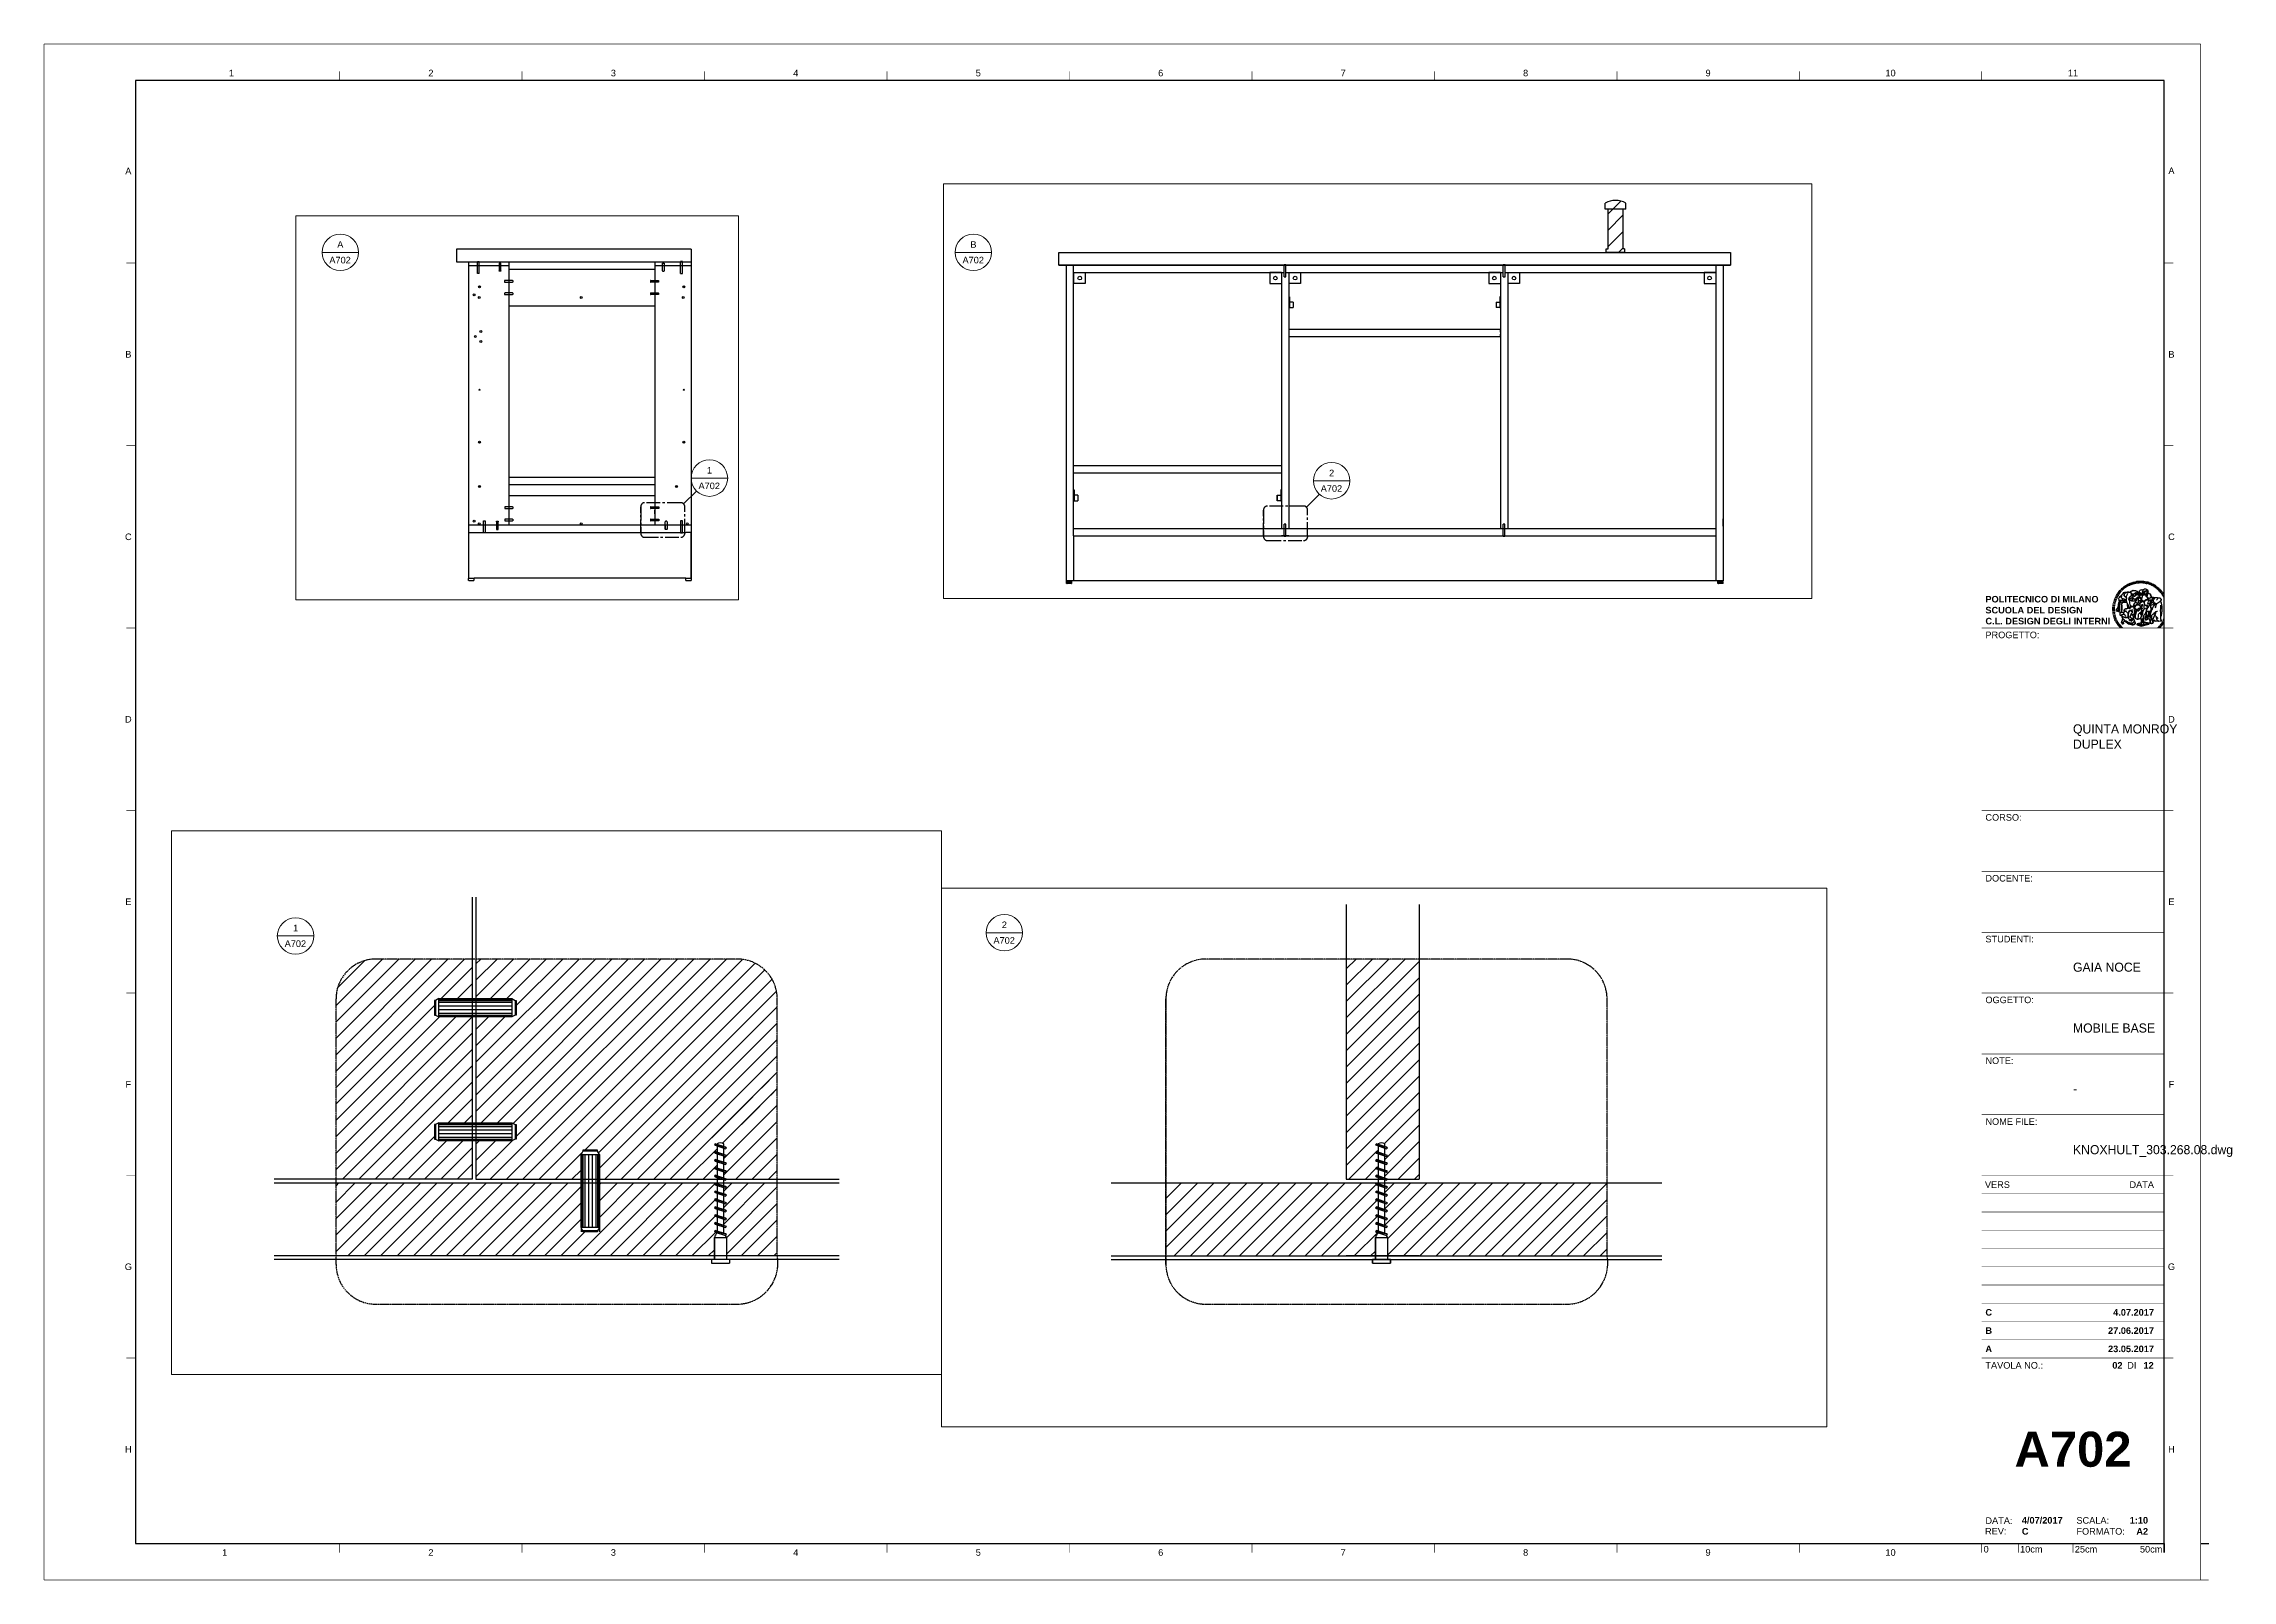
# Paper-space layout 'A702' of a CAD drawing. Header units: millimetres. Extents: x -1 to 599, y -2 to 419.
# The model-space entities are those that its viewports show. They can reach past a viewport. Long polylines and large blocks are cut down to what shows.
import ezdxf
from ezdxf.enums import TextEntityAlignment as Align

# ---------------------------------------------------------------- set-up
doc = ezdxf.new("R2018")
doc.units = ezdxf.units.MM
doc.set_wipeout_variables(frame=1)
doc.linetypes.add('CENTER2', pattern=[1.125, 0.75, -0.125, 0.125, -0.125])
doc.linetypes.add('TRATTOPUNTO2', pattern=[12.7, 6.35, -3.175, 0, -3.175])
doc.layers.get('Defpoints').update_dxf_attribs({"color": 28})
for name, color, linetype in [('G-ANNO-LOGO', 3, 'Continuous'), ('G-ANNO-TEXT', 3, 'Continuous'), ('G-ANNO-TTLB', 3, 'Continuous'), ('linea dettagli', 9, 'TRATTOPUNTO2'), ('STRUTTURA', 7, 'Continuous'), ('supporti', 5, 'Continuous')]:
    doc.layers.add(name, color=color, linetype=linetype)
doc.layers.add('G-ANNO-NPLT', color=210, linetype='Continuous', plot=False)
doc.layers.add('Linee e simboli', color=2, linetype='Continuous', lineweight=18)
doc.styles.add('ARIAL', font='arial.ttf')
doc.styles.add('ARIAL-BOLD', font='')
doc.styles.add('E-ARIAL', font='arial.ttf')
doc.styles.get("Standard").update_dxf_attribs({"font": 'arial.ttf'})
doc.styles.get('ARIAL-BOLD').set_extended_font_data('Arial', bold=True)
pattern_1 = [(45, (-9e-13, 1.7825), (-2.245064, 2.245064), [])]
pattern_2 = [(45, (266.7734, 23.33965), (-0.224506403, 0.224506403), [])]

psp = doc.layouts.new('A702')

# ---------------------------------------------------------------- texts
at = {"layer": 'G-ANNO-TEXT', "style": 'ARIAL'}
for s, p in [('1', (50.58, 411.18)), ('2', (105.23, 411.18)), ('3', (155.23, 411.18)), ('4', (205.23, 411.18)), ('5', (255.23, 411.18)), ('6', (305.23, 411.18)), ('7', (355.23, 411.18)), ('8', (405.23, 411.18)), ('9', (455.23, 411.18)), ('10', (505.23, 411.18)), ('11', (555.23, 411.18)), ('A', (22.31, 384.33)), ('A', (582.21, 384.4)), ('B', (22.31, 334.11)), ('B', (582.21, 334.11)), ('C', (22.31, 284.11)), ('C', (582.21, 284.11)), ('D', (22.31, 234.11)), ('E', (22.31, 184.11)), ('F', (22.31, 134.11)), ('G', (22.31, 84.11)), ('H', (22.31, 34.11)), ('1', (48.72, 5.82)), ('2', (105.23, 5.82)), ('3', (155.23, 5.82)), ('4', (205.23, 5.82)), ('5', (255.23, 5.82)), ('6', (305.23, 5.82)), ('7', (355.23, 5.82)), ('8', (405.23, 5.82)), ('9', (455.23, 5.82)), ('10', (505.23, 5.82))]:
    psp.add_text(s, height=1.8, dxfattribs=at).set_placement(p, align=Align.MIDDLE_CENTER)
at = {"layer": 'Linee e simboli', "linetype": 'Continuous', "lineweight": 20}
for tag, text, p in [('A702', 'A301', (80.34, 360.83)), ('A', 'A', (80.4, 365.1)), ('A702', 'A301', (253.84, 360.83)), ('B', 'A', (253.9, 365.1)), ('1', 'A', (181.56, 303.25)), ('2', 'A', (352.07, 302.51)), ('A702', 'A301', (181.5, 298.97)), ('A702', 'A301', (352.01, 298.24))]:
    psp.add_attdef(tag, text=text, height=1.8, dxfattribs=at).set_placement(p, align=Align.TOP_CENTER)
at = {"layer": 'Linee e simboli', "linetype": 'Continuous', "lineweight": 20, "style": 'ARIAL'}
for tag, text, p in [('1', 'A', (68.15, 177.81)), ('A702', 'A301', (262.32, 174.42)), ('2', 'A', (262.38, 178.7)), ('A702', 'A301', (68.09, 173.53))]:
    psp.add_attdef(tag, text=text, height=1.8, dxfattribs=at).set_placement(p, align=Align.TOP_CENTER)

msp = doc.modelspace()

# ---------------------------------------------------------------- blocks, each defined once
blk = doc.blocks.new('logoPolimi')
for p, q in [((-1.41, 1.91), (-1.28, 1.74)), ((-1.32, 1.97), (-1.2, 1.8)), ((-1.22, 2.03), (-1.11, 1.85)), ((-1.13, 2.09), (-1.03, 1.9)), ((-1.03, 2.14), (-0.94, 1.95)), ((-0.93, 2.18), (-0.84, 1.99)), ((-0.83, 2.22), (-0.75, 2.03)), ((-0.72, 2.26), (-0.66, 2.06)), ((-0.61, 2.29), (-0.56, 2.09)), ((-0.51, 2.32), (-0.46, 2.11)), ((-0.4, 2.34), (-0.36, 2.13)), ((-0.29, 2.35), (-0.26, 2.14)), ((-0.18, 2.36), (-0.16, 2.15)), ((-0.07, 2.37), (-0.06, 2.16)), ((0.04, 2.37), (0.04, 2.16)), ((0.15, 2.36), (0.14, 2.16)), ((0.26, 2.36), (0.24, 2.15)), ((0.37, 2.34), (0.34, 2.13)), ((0.48, 2.32), (0.44, 2.12)), ((0.59, 2.3), (0.54, 2.09)), ((0.69, 2.27), (0.63, 2.07)), ((0.8, 2.23), (0.73, 2.03)), ((0.9, 2.19), (0.82, 2)), ((1, 2.15), (0.91, 1.96)), ((1.1, 2.1), (1, 1.91)), ((1.2, 2.04), (1.09, 1.86)), ((1.29, 1.99), (1.18, 1.81)), ((1.38, 1.92), (1.26, 1.75)), ((1.47, 1.86), (1.34, 1.69)), ((-2.37, 0.12), (-2.16, 0.11)), ((-2.37, 0.01), (-2.16, 0.01)), ((-2.36, 0.23), (-2.15, 0.21)), ((-2.35, 0.34), (-2.14, 0.31)), ((-2.33, 0.45), (-2.12, 0.41)), ((-2.3, 0.55), (-2.1, 0.51)), ((-2.28, 0.66), (-2.07, 0.6)), ((-2.24, 0.77), (-2.04, 0.7)), ((-2.2, 0.87), (-2.01, 0.79)), ((-2.16, 0.97), (-1.97, 0.89)), ((-2.11, 1.07), (-1.93, 0.98)), ((-2.06, 1.17), (-1.88, 1.07)), ((-2.01, 1.26), (-1.83, 1.15)), ((-1.94, 1.36), (-1.77, 1.24)), ((-1.88, 1.45), (-1.71, 1.32)), ((-1.84, 0.03), (-1.82, 0.35)), ((-1.81, 1.53), (-1.65, 1.4)), ((-1.74, 1.61), (-1.58, 1.47)), ((-1.73, 0.59), (-1.73, 0.59)), ((-1.73, 0.59), (-1.73, 0.59)), ((-1.66, 1.69), (-1.51, 1.54)), ((-1.65, 0.57), (-1.65, 0.57)), ((-1.59, 1.12), (-1.59, 1.12)), ((-1.58, 1.77), (-1.44, 1.61)), ((-1.51, 0.55), (-1.51, 0.55)), ((-1.51, 0.55), (-1.51, 0.55)), ((-1.49, 1.84), (-1.36, 1.68)), ((-1.31, 0.79), (-1.21, 0.75)), ((-1.21, 0.75), (-1.31, 0.79)), ((-1.21, 0.75), (-1.31, 0.79)), ((-1.21, 0.75), (-1.21, 0.75)), ((-1.21, 0.75), (-1.21, 0.75)), ((-1.19, 0.76), (-1.19, 0.76)), ((-1.19, 0.76), (-1.19, 0.76)), ((-1.17, 0.99), (-1.18, 0.99)), ((-1.18, 0.99), (-1.17, 0.99)), ((-1.16, 0.57), (-1.16, 0.57)), ((-1.16, 0.57), (-1.16, 0.57)), ((-1.1, 0.01), (-0.99, 0.06)), ((-0.99, 0.06), (-1.1, 0.01)), ((-0.99, 0.06), (-1.1, 0.01)), ((-0.99, 0.06), (-0.99, 0.06)), ((-0.99, 0.06), (-0.99, 0.06)), ((-0.97, 0.79), (-0.98, 0.79)), ((-0.89, 0.84), (-0.97, 0.79)), ((-0.97, 0.79), (-0.89, 0.84)), ((-0.96, 1.41), (-0.96, 1.41)), ((-0.96, 1.41), (-0.96, 1.41)), ((-0.89, 0.84), (-0.82, 0.87)), ((-0.82, 0.87), (-0.89, 0.84)), ((-0.89, 0.84), (-0.82, 0.87)), ((-0.88, 0.83), (-0.89, 0.84)), ((-0.85, 1.39), (-0.85, 1.39)), ((-0.85, 1.39), (-0.85, 1.39)), ((-0.84, 0.14), (-0.84, 0.14)), ((-0.77, 1.08), (-0.78, 1.08)), ((-0.78, 1.08), (-0.77, 1.08)), ((-0.61, 1.12), (-0.77, 1.08)), ((-0.77, 1.08), (-0.61, 1.12)), ((-0.77, 1.08), (-0.61, 1.12)), ((-0.75, 1.3), (-0.76, 1.29)), ((-0.76, 1.29), (-0.75, 1.3)), ((-0.65, 0.99), (-0.7, 0.96)), ((-0.69, 0.18), (-0.68, 0.18)), ((-0.66, 0.93), (-0.66, 0.93)), ((-0.66, 0.93), (-0.64, 0.93)), ((-0.66, 0.93), (-0.66, 0.93)), ((-0.66, 0.93), (-0.66, 0.93)), ((-0.63, 1.01), (-0.63, 1.01)), ((-0.63, 1.01), (-0.62, 1.01)), ((-0.63, 0.66), (-0.63, 0.66)), ((-0.6, 1.12), (-0.61, 1.12)), ((-0.61, 1.12), (-0.6, 1.12)), ((-0.61, 1.12), (-0.6, 1.12)), ((-0.61, 0.86), (-0.57, 0.85)), ((-0.57, 0.85), (-0.61, 0.86)), ((-0.61, 0.86), (-0.57, 0.85)), ((-0.53, 1.08), (-0.6, 1.12)), ((-0.6, 1.12), (-0.6, 1.11)), ((-0.6, 1.12), (-0.53, 1.08)), ((-0.57, 0.8), (-0.59, 0.8)), ((-0.57, 0.85), (-0.53, 0.84)), ((-0.57, 0.85), (-0.57, 0.85)), ((-0.57, 0.85), (-0.57, 0.85)), ((-0.57, 0.85), (-0.53, 0.84)), ((-0.56, 0.29), (-0.49, 0.48)), ((-0.56, 0.14), (-0.56, 0.29)), ((-0.5, 0.11), (-0.56, 0.14)), ((-0.53, 0.84), (-0.51, 0.84)), ((-0.53, 0.84), (-0.51, 0.84)), ((-0.53, 0.84), (-0.53, 0.84)), ((-0.51, 0.11), (-0.51, 0.11)), ((-0.51, 0.11), (-0.51, 0.11)), ((-0.34, 0.33), (-0.5, 0.11)), ((-0.49, 0.48), (-0.41, 0.55)), ((-0.42, 0.8), (-0.47, 0.79)), ((-0.42, 0.8), (-0.47, 0.79)), ((-0.47, 0.79), (-0.45, 0.76)), ((-0.47, 0.79), (-0.45, 0.76)), ((-0.45, 1.14), (-0.42, 1.11)), ((-0.42, 1.26), (-0.36, 1.22)), ((-0.41, 0.55), (-0.34, 0.49)), ((-0.4, 1.37), (-0.38, 1.38)), ((-0.39, 1.37), (-0.4, 1.37)), ((-0.35, 1.33), (-0.4, 1.37)), ((-0.39, 1.24), (-0.4, 1.23)), ((-0.38, 1.14), (-0.38, 1.14)), ((-0.34, 0.49), (-0.09, 0.48)), ((-0.16, 0.32), (-0.34, 0.33)), ((-0.14, 0.32), (-0.31, 0.34)), ((-0.28, 1.3), (-0.29, 1.3)), ((-0.28, 1.3), (-0.28, 1.3)), ((-0.16, 1.24), (-0.16, 1.25)), ((-0.16, 1.25), (-0.16, 1.25)), ((-0.16, 0.49), (-0.14, 0.64)), ((-0.06, 0.27), (-0.16, 0.32)), ((-0.1, 0.88), (-0.09, 0.87)), ((-0.08, 1.37), (-0.08, 1.38)), ((-0.08, 1.23), (-0.05, 1.21)), ((-0.05, 1.21), (-0.08, 1.23)), ((-0.08, 1.23), (-0.05, 1.21)), ((-0.03, 0.26), (-0.06, 0.27)), ((-0.05, 1.21), (-0.04, 1.21)), ((-0.04, 1.21), (-0.05, 1.21)), ((-0.04, 1.21), (-0.04, 1.21)), ((-0.04, 1.21), (-0.04, 1.21)), ((-0.04, 0.48), (-0.03, 0.26)), ((0.03, 1.15), (0.03, 1.15)), ((0.03, 0.66), (0.03, 0.67)), ((0.07, 0.58), (0.07, 0.57)), ((0.1, 1.18), (0.1, 1.18)), ((0.1, 0.84), (0.1, 0.84)), ((0.13, 1.32), (0.17, 1.19)), ((0.14, 0.71), (0.34, 0.65)), ((0.31, 0.56), (0.17, 0.63)), ((0.27, 1.61), (0.27, 1.61)), ((0.27, 1.61), (0.27, 1.61)), ((0.27, 1.61), (0.27, 1.61)), ((0.29, 1.29), (0.29, 1.29)), ((0.29, 1.29), (0.29, 1.29)), ((0.29, 1.29), (0.29, 1.29)), ((0.29, 1.29), (0.29, 1.29)), ((0.33, 0.49), (0.34, 0.49)), ((0.33, 0.03), (0.35, 0.03)), ((0.33, 0.03), (0.35, 0.03)), ((0.34, 0.65), (0.34, 0.64)), ((0.35, 0.03), (0.57, 0.06)), ((0.35, 0.03), (0.57, 0.06)), ((0.35, 0.03), (0.35, 0.03)), ((0.35, 0.03), (0.35, 0.03)), ((0.38, 1.36), (0.37, 1.35)), ((0.38, 0.34), (0.37, 0.34)), ((0.38, 0.34), (0.38, 0.34)), ((0.43, 0.67), (0.39, 0.64)), ((0.49, 1.05), (0.51, 1.13)), ((0.51, 1.13), (0.49, 1.05)), ((0.49, 1.05), (0.51, 1.13)), ((0.51, 1.31), (0.5, 1.29)), ((0.51, 1.13), (0.52, 1.23)), ((0.52, 1.23), (0.51, 1.23)), ((0.51, 1.23), (0.52, 1.23)), ((0.52, 1.23), (0.51, 1.13)), ((0.51, 1.13), (0.52, 1.23)), ((0.52, 1.24), (0.6, 1.37)), ((0.52, 1.23), (0.6, 1.36)), ((0.6, 1.36), (0.52, 1.23)), ((0.52, 1.23), (0.52, 1.23)), ((0.52, 1.23), (0.52, 1.24)), ((0.52, 1.23), (0.52, 1.23)), ((0.55, 1.07), (0.53, 1.06)), ((0.53, 1.04), (0.53, 1.06)), ((0.53, 1.05), (0.53, 1.04)), ((0.54, 0.3), (0.63, 0.32)), ((0.54, -0.08), (0.61, 0.06)), ((0.61, 0.06), (0.54, -0.08)), ((0.54, -0.08), (0.61, 0.06)), ((0.56, 0.19), (0.59, 0.21)), ((0.57, 1.07), (0.57, 1.07)), ((0.57, 1.07), (0.57, 1.07)), ((0.57, 1.07), (0.57, 1.07)), ((0.57, 1.07), (0.57, 1.07)), ((0.57, 1.07), (0.57, 1.07)), ((0.57, 1.07), (0.57, 1.07)), ((0.57, 1.07), (0.57, 1.07)), ((0.58, 0.3), (0.59, 0.29)), ((0.59, 0.78), (0.59, 0.79)), ((0.59, 0.79), (0.59, 0.79)), ((0.59, 0.79), (0.59, 0.79)), ((0.59, 0.79), (0.59, 0.78)), ((0.61, 0.06), (0.6, 0.07)), ((0.6, 0.07), (0.61, 0.06)), ((0.61, 0.06), (0.61, 0.07)), ((0.62, 0.21), (0.65, 0.22)), ((0.64, 1.37), (0.65, 1.37)), ((0.69, 0.86), (0.68, 0.86)), ((0.68, 0.86), (0.69, 0.86)), ((0.68, 0.76), (0.68, 0.76)), ((0.76, 0.26), (0.76, 0.26)), ((0.82, 0.35), (0.84, 0.36)), ((0.82, 0.35), (0.82, 0.35)), ((0.84, 0.36), (0.84, 0.37)), ((0.85, 0.34), (1.05, 0.35)), ((0.93, 1.05), (0.93, 1.05)), ((0.93, 1.05), (0.93, 1.05)), ((0.93, 1.05), (0.93, 1.04)), ((0.93, 1.05), (0.93, 1.05)), ((0.97, 0.66), (0.96, 0.66)), ((1.01, 0.97), (0.98, 0.96)), ((1.17, 0.96), (1.17, 0.95)), ((1.17, 0.95), (1.17, 0.95)), ((1.34, 0.37), (1.26, 0.04)), ((1.27, 0.37), (1.27, 0.38)), ((1.28, 0.95), (1.28, 0.95)), ((1.37, 0.73), (1.46, 0.81)), ((1.41, 0.4), (1.41, 0.41)), ((1.56, 1.79), (1.42, 1.63)), ((1.64, 1.71), (1.49, 1.56)), ((1.49, 0.9), (1.57, 0.92)), ((1.72, 1.63), (1.56, 1.49)), ((1.67, 0.6), (1.57, 0.53)), ((1.79, 1.55), (1.63, 1.41)), ((1.86, 1.47), (1.7, 1.34)), ((1.93, 1.38), (1.76, 1.26)), ((1.99, 1.29), (1.81, 1.17)), ((2.05, 1.19), (1.87, 1.09)), ((2.1, 1.1), (1.92, 1)), ((2.15, 1), (1.96, 0.91)), ((2.19, 0.9), (2, 0.82)), ((2.23, 0.79), (2.04, 0.72)), ((2.27, 0.69), (2.07, 0.63)), ((2.3, 0.58), (2.09, 0.53)), ((2.32, 0.47), (2.12, 0.43)), ((2.34, 0.37), (2.13, 0.33)), ((2.36, 0.26), (2.15, 0.23)), ((2.37, 0.15), (2.16, 0.13)), ((2.37, 0.04), (2.16, 0.03)), ((-2.37, -0.1), (-2.16, -0.09)), ((-2.36, -0.21), (-2.15, -0.19)), ((-2.35, -0.32), (-2.14, -0.29)), ((-2.33, -0.43), (-2.12, -0.39)), ((-2.31, -0.54), (-2.1, -0.49)), ((-2.28, -0.65), (-2.08, -0.59)), ((-2.25, -0.75), (-2.05, -0.69)), ((-2.21, -0.86), (-2.02, -0.78)), ((-2.17, -0.96), (-1.98, -0.87)), ((-2.12, -1.06), (-1.93, -0.96)), ((-2.07, -1.16), (-1.89, -1.05)), ((-2.04, -0.15), (-1.97, -0.2)), ((-2.01, -1.25), (-1.84, -1.14)), ((-1.95, -1.34), (-1.78, -1.22)), ((-1.89, -1.43), (-1.72, -1.31)), ((-1.82, -1.52), (-1.66, -1.38)), ((-1.75, -1.6), (-1.59, -1.46)), ((-1.67, -1.68), (-1.52, -1.53)), ((-1.58, -0.12), (-1.6, -0.18)), ((-1.6, -0.18), (-1.58, -0.28)), ((-1.57, -0.54), (-1.59, -0.54)), ((-1.59, -0.54), (-1.59, -0.54)), ((-1.59, -1.76), (-1.45, -1.6)), ((-1.56, -0.32), (-1.56, -0.31)), ((-1.56, -0.31), (-1.56, -0.31)), ((-1.53, -0.65), (-1.53, -0.65)), ((-1.53, -0.65), (-1.53, -0.65)), ((-1.51, -1.83), (-1.37, -1.67)), ((-1.48, -0.86), (-1.48, -0.85)), ((-1.42, -0.37), (-1.42, -0.37)), ((-1.42, -1.9), (-1.29, -1.73)), ((-1.38, -0.46), (-1.38, -0.46)), ((-1.33, -1.96), (-1.21, -1.79)), ((-1.31, -0.24), (-1.31, -0.23)), ((-1.31, -0.23), (-1.31, -0.24)), ((-1.24, -2.02), (-1.13, -1.84)), ((-1.23, -0.19), (-1.23, -0.19)), ((-1.23, -0.19), (-1.23, -0.19)), ((-1.23, -0.19), (-1.23, -0.19)), ((-1.23, -0.19), (-1.23, -0.19)), ((-1.01, -0.39), (-1.02, -0.39)), ((-1.02, -0.39), (-1.01, -0.39)), ((-1.02, -0.7), (-1.02, -0.7)), ((-1.02, -0.7), (-1.02, -0.7)), ((-1.02, -0.7), (-1.02, -0.7)), ((-0.79, -0.51), (-0.83, -0.58)), ((-0.83, -0.58), (-0.79, -0.51)), ((-0.83, -0.58), (-0.79, -0.51)), ((-0.78, -1.05), (-0.83, -0.94)), ((-0.83, -0.94), (-0.78, -1.05)), ((-0.83, -0.94), (-0.83, -0.94)), ((-0.83, -0.94), (-0.78, -1.05)), ((-0.82, -1.23), (-0.82, -1.23)), ((-0.82, -1.23), (-0.77, -1.23)), ((-0.77, -1.23), (-0.82, -1.23)), ((-0.82, -1.23), (-0.82, -1.23)), ((-0.77, -1.23), (-0.82, -1.23)), ((-0.75, -0.96), (-0.8, -0.89)), ((-0.8, -0.89), (-0.79, -0.92)), ((-0.79, -0.92), (-0.8, -0.89)), ((-0.8, -0.89), (-0.75, -0.96)), ((-0.79, -0.92), (-0.8, -0.89)), ((-0.8, -0.89), (-0.8, -0.89)), ((-0.8, -0.89), (-0.75, -0.96)), ((-0.79, -0.92), (-0.78, -0.95)), ((-0.78, -0.95), (-0.79, -0.92)), ((-0.78, -0.95), (-0.79, -0.92)), ((-0.77, -0.49), (-0.78, -0.48)), ((-0.78, -0.48), (-0.77, -0.49)), ((-0.78, -0.95), (-0.76, -1)), ((-0.76, -1), (-0.78, -0.95)), ((-0.76, -1), (-0.78, -0.95)), ((-0.71, -0.89), (-0.75, -0.87)), ((-0.75, -0.87), (-0.71, -0.89)), ((-0.75, -0.87), (-0.71, -0.89)), ((-0.72, -1.01), (-0.75, -0.96)), ((-0.75, -0.96), (-0.72, -1.01)), ((-0.75, -0.96), (-0.72, -1.01)), ((-0.64, -0.93), (-0.71, -0.89)), ((-0.71, -0.89), (-0.64, -0.93)), ((-0.71, -0.89), (-0.64, -0.93)), ((-0.66, -0.53), (-0.66, -0.53)), ((-0.66, -0.53), (-0.66, -0.53)), ((-0.66, -0.53), (-0.66, -0.53)), ((-0.39, -0.81), (-0.51, -0.69)), ((-0.51, -1.04), (-0.5, -1.04)), ((-0.48, -0.42), (-0.48, -0.42)), ((-0.48, -0.42), (-0.48, -0.42)), ((-0.48, -0.42), (-0.48, -0.42)), ((-0.41, -0.51), (-0.41, -0.51)), ((-0.38, -0.05), (-0.39, -0.12)), ((-0.39, -0.12), (-0.37, -0.1)), ((-0.35, -0.14), (-0.37, -0.08)), ((-0.37, -0.09), (-0.37, -0.09)), ((-0.33, -0.12), (-0.35, -0.14)), ((-0.32, -0.14), (-0.35, -0.14)), ((-0.35, -0.18), (-0.34, -0.22)), ((-0.34, -0.08), (-0.29, -0.16)), ((-0.34, -0.22), (-0.34, -0.22)), ((-0.27, -0.17), (-0.32, -0.14)), ((-0.25, -0.91), (-0.26, -0.9)), ((-0.26, -1.29), (0.1, -1.2)), ((0.1, -1.2), (-0.26, -1.29)), ((0.08, -1.4), (-0.26, -1.29)), ((-0.26, -1.29), (0.08, -1.4)), ((-0.26, -1.38), (-0.26, -1.29)), ((-0.26, -1.29), (-0.26, -1.29)), ((-0.26, -1.29), (-0.26, -1.38)), ((-0.26, -1.29), (0.08, -1.4)), ((-0.26, -1.29), (-0.26, -1.29)), ((0.08, -1.49), (-0.26, -1.38)), ((-0.26, -1.38), (0.09, -1.49)), ((-0.14, -0.15), (-0.16, -0.13)), ((-0.11, -0.04), (-0.12, -0.05)), ((-0.04, -0.41), (-0.01, -0.44)), ((-0.01, -0.44), (-0.04, -0.41)), ((-0.04, -0.41), (-0.01, -0.44)), ((0.07, -0.84), (0.07, -0.84)), ((0.07, -0.84), (0.07, -0.84)), ((0.1, -1.2), (0.08, -1.32)), ((0.08, -1.32), (0.13, -1.2)), ((0.08, -1.4), (0.72, -1.22)), ((0.72, -1.22), (0.08, -1.4)), ((0.08, -1.4), (0.72, -1.22)), ((0.72, -1.31), (0.08, -1.49)), ((0.08, -1.44), (0.08, -1.4)), ((0.08, -1.4), (0.08, -1.44)), ((0.08, -1.4), (0.08, -1.49)), ((0.08, -1.49), (0.08, -1.44)), ((0.08, -1.44), (0.08, -1.44)), ((0.08, -1.44), (0.08, -1.45)), ((0.08, -1.45), (0.08, -1.46)), ((0.08, -1.46), (0.08, -1.49)), ((0.1, -1.01), (0.09, -0.86)), ((0.1, -1.01), (0.09, -0.86)), ((0.09, -1.49), (0.72, -1.31)), ((0.1, -1.2), (0.12, -1.04)), ((0.12, -1.04), (0.1, -1.2)), ((0.13, -1.2), (0.1, -1.2)), ((0.1, -1.2), (0.13, -1.2)), ((0.13, -1.2), (0.1, -1.2)), ((0.1, -1.2), (0.1, -1.2)), ((0.11, -0.44), (0.11, -0.44)), ((0.11, -0.44), (0.11, -0.44)), ((0.12, -0.21), (0.12, -0.21)), ((0.12, -0.21), (0.12, -0.21)), ((0.12, -0.21), (0.12, -0.21)), ((0.12, -0.21), (0.12, -0.21)), ((0.12, -0.21), (0.12, -0.21)), ((0.12, -0.21), (0.12, -0.21)), ((0.12, -0.21), (0.12, -0.21)), ((0.12, -0.21), (0.12, -0.21)), ((0.12, -0.21), (0.12, -0.21)), ((0.12, -0.21), (0.12, -0.21)), ((0.12, -0.21), (0.12, -0.21)), ((0.12, -0.21), (0.12, -0.21)), ((0.12, -0.21), (0.12, -0.21)), ((0.12, -0.56), (0.14, -0.53)), ((0.14, -0.53), (0.12, -0.56)), ((0.12, -0.56), (0.14, -0.53)), ((0.12, -1.04), (0.12, -1.04)), ((0.12, -1.04), (0.12, -1.04)), ((0.12, -1.04), (0.12, -1.04)), ((0.21, -0.99), (0.13, -1.2)), ((0.13, -1.2), (0.21, -0.99)), ((0.36, -1.14), (0.13, -1.2)), ((0.13, -1.2), (0.26, -1.17)), ((0.14, -0.53), (0.16, -0.49)), ((0.16, -0.49), (0.14, -0.53)), ((0.14, -0.53), (0.16, -0.49)), ((0.16, -0.49), (0.16, -0.49)), ((0.16, -0.49), (0.16, -0.49)), ((0.28, -1.19), (0.21, -0.99)), ((0.21, -0.99), (0.31, -1.27)), ((0.24, -0.17), (0.24, -0.16)), ((0.24, -0.16), (0.24, -0.17)), ((0.25, -0.84), (0.25, -0.88)), ((0.25, -0.88), (0.25, -0.84)), ((0.25, -0.88), (0.25, -0.84)), ((0.25, -0.88), (0.29, -1.17)), ((0.26, -0.88), (0.25, -0.88)), ((0.31, -1.27), (0.25, -0.88)), ((0.26, -1.17), (0.28, -1.16)), ((0.28, -1.16), (0.36, -1.14)), ((0.29, -1.17), (0.28, -1.19)), ((0.36, -1.14), (0.72, -1.22)), ((0.72, -1.22), (0.36, -1.14)), ((0.49, -0.31), (0.49, -0.31)), ((0.49, -0.31), (0.49, -0.31)), ((0.5, -0.27), (0.5, -0.27)), ((0.51, -0.27), (0.51, -0.27)), ((0.72, -0.81), (0.75, -0.89)), ((0.72, -1.22), (0.72, -1.31)), ((0.72, -1.31), (0.72, -1.22)), ((0.74, -0.23), (0.74, -0.23)), ((0.74, -0.23), (0.75, -0.24)), ((0.75, -0.23), (0.75, -0.23)), ((0.86, -0.25), (0.82, -0.34)), ((0.87, -0.22), (0.86, -0.23)), ((0.87, -0.22), (0.86, -0.25)), ((0.96, -0.58), (0.96, -0.57)), ((1.05, -1.05), (1.04, -1.05)), ((1.28, -2), (1.17, -1.82)), ((1.37, -1.93), (1.25, -1.76)), ((1.31, -0.27), (1.3, -0.26)), ((1.3, -0.26), (1.3, -0.26)), ((1.3, -0.26), (1.3, -0.26)), ((1.3, -0.26), (1.31, -0.27)), ((1.3, -0.26), (1.3, -0.26)), ((1.46, -1.87), (1.33, -1.7)), ((1.54, -1.8), (1.41, -1.64)), ((1.63, -1.72), (1.48, -1.57)), ((1.71, -1.65), (1.55, -1.5)), ((1.78, -1.57), (1.62, -1.43)), ((1.85, -1.48), (1.69, -1.35)), ((1.92, -1.39), (1.75, -1.27)), ((1.98, -1.3), (1.81, -1.19)), ((2.04, -1.21), (1.86, -1.1)), ((2.09, -1.11), (1.91, -1.01)), ((2.14, -1.01), (1.95, -0.92)), ((2.19, -0.91), (1.99, -0.83)), ((2.23, -0.81), (2.03, -0.74)), ((2.26, -0.7), (2.06, -0.64)), ((2.29, -0.6), (2.09, -0.55)), ((2.32, -0.49), (2.11, -0.45)), ((2.34, -0.38), (2.13, -0.35)), ((2.35, -0.27), (2.15, -0.25)), ((2.37, -0.08), (2.16, -0.07)), ((2.36, -0.16), (2.16, -0.15)), ((-1.14, -2.08), (-1.04, -1.89)), ((-1.04, -2.13), (-0.95, -1.94)), ((-0.94, -2.18), (-0.86, -1.98)), ((-0.84, -2.22), (-0.77, -2.02)), ((-0.74, -2.25), (-0.67, -2.05)), ((-0.63, -2.29), (-0.57, -2.08)), ((-0.52, -2.31), (-0.48, -2.11)), ((-0.42, -2.33), (-0.38, -2.13)), ((-0.31, -2.35), (-0.28, -2.14)), ((-0.2, -2.36), (-0.18, -2.15)), ((-0.09, -2.37), (-0.08, -2.16)), ((0.03, -2.37), (0.02, -2.16)), ((0.14, -2.37), (0.12, -2.16)), ((0.25, -2.36), (0.22, -2.15)), ((0.35, -2.34), (0.32, -2.14)), ((0.46, -2.32), (0.42, -2.12)), ((0.57, -2.3), (0.52, -2.1)), ((0.68, -2.27), (0.62, -2.07)), ((0.78, -2.24), (0.71, -2.04)), ((0.89, -2.2), (0.81, -2)), ((0.99, -2.15), (0.9, -1.96)), ((1.09, -2.11), (0.99, -1.92)), ((1.19, -2.05), (1.08, -1.87))]:
    blk.add_line(p, q)
for points in [[(-1.9, 0.12), (-1.94, 0.02), (-2.05, -0.09), (-2.05, -0.09)], [(-1.86, 0.38), (-1.86, 0.38), (-1.87, 0.19), (-1.9, 0.12)], [(-1.76, 0.6), (-1.76, 0.6), (-1.84, 0.57), (-1.86, 0.38)], [(-1.86, -0.04), (-1.84, 0.02), (-1.84, 0.03), (-1.84, 0.03)], [(-1.82, 0.78), (-1.83, 0.8), (-1.85, 0.86), (-1.83, 0.88)], [(-1.82, 0.78), (-1.83, 0.8), (-1.85, 0.86), (-1.83, 0.88)], [(-1.83, 0.88), (-1.81, 0.9), (-1.76, 0.96), (-1.76, 0.96)], [(-1.83, 0.88), (-1.81, 0.9), (-1.76, 0.96), (-1.76, 0.96)], [(-1.76, 0.6), (-1.83, 0.7), (-1.78, 0.74), (-1.78, 0.74)], [(-1.78, 0.74), (-1.79, 0.74), (-1.83, 0.7), (-1.76, 0.6)], [(-1.78, 0.74), (-1.8, 0.76), (-1.81, 0.78), (-1.82, 0.78)], [(-1.78, 0.74), (-1.8, 0.76), (-1.81, 0.78), (-1.82, 0.78)], [(-1.82, 0.35), (-1.81, 0.5), (-1.73, 0.59), (-1.73, 0.59)], [(-1.82, -0.19), (-1.73, -0.07), (-1.75, 0.14), (-1.75, 0.3)], [(-1.75, 0.33), (-1.75, 0.17), (-1.73, -0.05), (-1.8, -0.17)], [(-1.78, 0.74), (-1.75, 0.72), (-1.72, 0.69), (-1.68, 0.7)], [(-1.68, 0.7), (-1.72, 0.69), (-1.75, 0.72), (-1.78, 0.74)], [(-1.68, 0.7), (-1.72, 0.69), (-1.75, 0.72), (-1.78, 0.74)], [(-1.78, 0.74), (-1.78, 0.74), (-1.78, 0.74), (-1.78, 0.74)], [(-1.76, 0.96), (-1.68, 1.1), (-1.59, 1.12), (-1.59, 1.12)], [(-1.76, 0.96), (-1.68, 1.1), (-1.6, 1.12), (-1.6, 1.12)], [(-1.73, 0.59), (-1.74, 0.59), (-1.75, 0.6), (-1.76, 0.6)], [(-1.73, 0.59), (-1.74, 0.59), (-1.75, 0.6), (-1.76, 0.6)], [(-1.75, 0.3), (-1.76, 0.47), (-1.65, 0.57), (-1.65, 0.57)], [(-1.65, 0.57), (-1.65, 0.57), (-1.76, 0.5), (-1.75, 0.33)], [(-1.65, 0.57), (-1.68, 0.58), (-1.7, 0.58), (-1.73, 0.59)], [(-1.65, 0.57), (-1.68, 0.58), (-1.7, 0.58), (-1.73, 0.59)], [(-1.5, 0.71), (-1.53, 0.74), (-1.61, 0.71), (-1.68, 0.7)], [(-1.68, 0.7), (-1.61, 0.71), (-1.53, 0.73), (-1.5, 0.71)], [(-1.5, 0.71), (-1.53, 0.73), (-1.61, 0.71), (-1.68, 0.7)], [(-1.51, 0.55), (-1.56, 0.56), (-1.61, 0.56), (-1.65, 0.57)], [(-1.65, 0.57), (-1.61, 0.56), (-1.56, 0.56), (-1.51, 0.55)], [(-1.51, 0.55), (-1.56, 0.56), (-1.61, 0.56), (-1.65, 0.57)], [(-1.59, 1.12), (-1.6, 1.06), (-1.61, 0.99), (-1.61, 0.97)], [(-1.61, 0.97), (-1.61, 0.99), (-1.6, 1.06), (-1.59, 1.12)], [(-1.61, 0.97), (-1.61, 0.99), (-1.6, 1.06), (-1.59, 1.12)], [(-1.61, 0.97), (-1.61, 0.95), (-1.56, 0.88), (-1.54, 0.87)], [(-1.54, 0.87), (-1.56, 0.88), (-1.61, 0.95), (-1.61, 0.97)], [(-1.54, 0.87), (-1.56, 0.88), (-1.61, 0.96), (-1.61, 0.97)], [(-1.59, 1.12), (-1.59, 1.13), (-1.59, 1.15), (-1.58, 1.16)], [(-1.59, 1.12), (-1.59, 1.13), (-1.59, 1.15), (-1.58, 1.16)], [(-1.58, 1.16), (-1.57, 1.21), (-1.52, 1.23), (-1.49, 1.25)], [(-1.58, 1.16), (-1.57, 1.21), (-1.52, 1.23), (-1.49, 1.25)], [(-1.58, 0.36), (-1.58, 0.48), (-1.51, 0.55), (-1.51, 0.55)], [(-1.51, 0.55), (-1.51, 0.55), (-1.58, 0.48), (-1.58, 0.36)], [(-1.51, 0.55), (-1.51, 0.55), (-1.58, 0.48), (-1.58, 0.36)], [(-1.55, 0.04), (-1.55, 0.08), (-1.58, 0.25), (-1.58, 0.36)], [(-1.58, 0.36), (-1.58, 0.25), (-1.55, 0.08), (-1.55, 0.04)], [(-1.58, 0.36), (-1.58, 0.25), (-1.55, 0.08), (-1.55, 0.04)], [(-1.58, -0.12), (-1.57, -0.06), (-1.55, 0.02), (-1.55, 0.04)], [(-1.55, 0.04), (-1.55, 0.02), (-1.57, -0.06), (-1.58, -0.12)], [(-1.55, 0.04), (-1.55, 0.02), (-1.56, -0.04), (-1.57, -0.1)], [(-1.54, 0.87), (-1.52, 0.85), (-1.47, 0.83), (-1.44, 0.83)], [(-1.44, 0.83), (-1.47, 0.83), (-1.52, 0.85), (-1.54, 0.87)], [(-1.45, 0.83), (-1.47, 0.83), (-1.52, 0.85), (-1.54, 0.87)], [(-1.51, 0.55), (-1.33, 0.54), (-1.16, 0.57), (-1.16, 0.57)], [(-1.16, 0.57), (-1.16, 0.57), (-1.33, 0.54), (-1.51, 0.55)], [(-1.16, 0.57), (-1.16, 0.57), (-1.33, 0.54), (-1.51, 0.55)], [(-1.5, 0.71), (-1.46, 0.68), (-1.4, 0.62), (-1.33, 0.66)], [(-1.33, 0.66), (-1.4, 0.62), (-1.46, 0.68), (-1.5, 0.71)], [(-1.33, 0.66), (-1.4, 0.62), (-1.46, 0.68), (-1.5, 0.71)], [(-1.49, 1.25), (-1.46, 1.26), (-1.42, 1.33), (-1.39, 1.36)], [(-1.49, 1.25), (-1.46, 1.27), (-1.43, 1.34), (-1.39, 1.36)], [(-1.31, 0.79), (-1.33, 0.79), (-1.42, 0.83), (-1.45, 0.83)], [(-1.44, 0.83), (-1.42, 0.83), (-1.33, 0.79), (-1.31, 0.79)], [(-1.31, 0.79), (-1.33, 0.79), (-1.42, 0.83), (-1.44, 0.83)], [(-1.35, 1.1), (-1.4, 1.17), (-1.36, 1.23), (-1.29, 1.31)], [(-1.29, 1.31), (-1.36, 1.23), (-1.4, 1.17), (-1.35, 1.1)], [(-1.35, 1.1), (-1.4, 1.17), (-1.36, 1.23), (-1.29, 1.31)], [(-1.39, 1.36), (-1.35, 1.38), (-1.26, 1.4), (-1.19, 1.41)], [(-1.39, 1.36), (-1.35, 1.38), (-1.26, 1.4), (-1.19, 1.41)], [(-1.18, 0.99), (-1.24, 0.97), (-1.3, 1.03), (-1.35, 1.1)], [(-1.35, 1.1), (-1.3, 1.03), (-1.24, 0.97), (-1.18, 0.99)], [(-1.18, 1), (-1.24, 0.97), (-1.3, 1.03), (-1.35, 1.1)], [(-1.33, 0.66), (-1.28, 0.7), (-1.23, 0.73), (-1.21, 0.75)], [(-1.21, 0.75), (-1.23, 0.73), (-1.28, 0.7), (-1.33, 0.66)], [(-1.21, 0.75), (-1.23, 0.73), (-1.28, 0.7), (-1.33, 0.66)], [(-1.29, 1.31), (-1.22, 1.39), (-1.01, 1.41), (-0.96, 1.41)], [(-0.96, 1.41), (-1.01, 1.41), (-1.22, 1.39), (-1.29, 1.31)], [(-1.29, 1.31), (-1.22, 1.39), (-1.01, 1.41), (-0.96, 1.41)], [(-1.24, -0.02), (-1.21, -0.01), (-1.1, 0.01), (-1.1, 0.01)], [(-1.1, 0.01), (-1.1, 0.01), (-1.21, -0.01), (-1.24, -0.02)], [(-1.1, 0.01), (-1.1, 0.01), (-1.21, -0.01), (-1.24, -0.02)], [(-1.21, 0.75), (-1.2, 0.75), (-1.19, 0.76), (-1.19, 0.76)], [(-1.19, 0.76), (-1.19, 0.76), (-1.2, 0.75), (-1.21, 0.75)], [(-1.19, 0.76), (-1.19, 0.76), (-1.2, 0.76), (-1.21, 0.75)], [(-1.19, 1.41), (-1.11, 1.43), (-0.97, 1.41), (-0.97, 1.41)], [(-1.19, 1.41), (-1.12, 1.43), (-0.98, 1.41), (-0.98, 1.41)], [(-1.19, 0.76), (-1.19, 0.77), (-1.18, 0.78), (-1.18, 0.79)], [(-1.18, 0.79), (-1.18, 0.78), (-1.19, 0.77), (-1.19, 0.76)], [(-1.19, 0.76), (-1.19, 0.77), (-1.19, 0.78), (-1.18, 0.79)], [(-1.18, 0.68), (-1.18, 0.68), (-1.19, 0.71), (-1.19, 0.76)], [(-1.19, 0.76), (-1.19, 0.71), (-1.18, 0.68), (-1.18, 0.68)], [(-1.18, 0.68), (-1.18, 0.68), (-1.19, 0.71), (-1.19, 0.76)], [(-1.18, 0.97), (-1.18, 0.97), (-1.18, 0.98), (-1.17, 0.99)], [(-1.17, 0.99), (-1.18, 0.98), (-1.18, 0.97), (-1.18, 0.97)], [(-1.18, 0.97), (-1.18, 0.97), (-1.18, 0.98), (-1.17, 0.99)], [(-1.18, 0.79), (-1.17, 0.86), (-1.18, 0.95), (-1.18, 0.97)], [(-1.18, 0.97), (-1.18, 0.95), (-1.17, 0.86), (-1.18, 0.79)], [(-1.18, 0.79), (-1.17, 0.86), (-1.18, 0.95), (-1.18, 0.97)], [(-1.16, 0.57), (-1.17, 0.6), (-1.18, 0.64), (-1.18, 0.68)], [(-1.18, 0.68), (-1.18, 0.64), (-1.17, 0.6), (-1.16, 0.57)], [(-1.16, 0.57), (-1.17, 0.6), (-1.18, 0.64), (-1.18, 0.68)], [(-1.17, 0.99), (-1.17, 1.03), (-1.16, 1.09), (-1.14, 1.13)], [(-1.09, 0.42), (-1.1, 0.44), (-1.14, 0.48), (-1.16, 0.57)], [(-1.16, 0.57), (-1.14, 0.48), (-1.1, 0.44), (-1.09, 0.42)], [(-1.09, 0.42), (-1.1, 0.44), (-1.14, 0.48), (-1.16, 0.57)], [(-1.14, 1.13), (-1.12, 1.18), (-1.05, 1.31), (-1.05, 1.31)], [(-1.12, 0.46), (-1.12, 0.46), (-1.13, 0.38), (-1.11, 0.26)], [(-1.11, 0.26), (-1.08, 0.14), (-1.05, 0.03), (-1.05, 0.03)], [(-1.02, 0.32), (-1.02, 0.32), (-1.08, 0.4), (-1.09, 0.42)], [(-1.09, 0.42), (-1.08, 0.4), (-1.02, 0.32), (-1.02, 0.32)], [(-1.02, 0.32), (-1.02, 0.32), (-1.08, 0.4), (-1.09, 0.42)], [(-0.98, 0.2), (-0.98, 0.21), (-1.02, 0.32), (-1.02, 0.32)], [(-1.02, 0.32), (-1.02, 0.32), (-0.98, 0.21), (-0.98, 0.2)], [(-0.98, 0.2), (-0.98, 0.21), (-1.02, 0.32), (-1.02, 0.32)], [(-1.01, 0.12), (-1, 0.16), (-0.98, 0.19), (-0.98, 0.2)], [(-0.98, 0.2), (-0.98, 0.19), (-1, 0.16), (-1.01, 0.12)], [(-1.01, 0.12), (-1, 0.16), (-0.98, 0.19), (-0.98, 0.2)], [(-0.99, 0.06), (-1, 0.07), (-1.01, 0.1), (-1.01, 0.12)], [(-1.01, 0.12), (-1.01, 0.1), (-1, 0.07), (-0.99, 0.06)], [(-0.99, 0.06), (-1, 0.07), (-1.01, 0.1), (-1.01, 0.12)], [(-0.99, 0.06), (-0.99, 0.06), (-0.99, 0.06), (-0.98, 0.05)], [(-0.98, 0.05), (-0.99, 0.06), (-0.99, 0.06), (-0.99, 0.06)], [(-0.99, 0.05), (-0.99, 0.06), (-0.99, 0.06), (-0.99, 0.06)], [(-0.95, 0.02), (-0.96, 0.03), (-0.97, 0.04), (-0.99, 0.05)], [(-0.98, 1.41), (-0.98, 1.41), (-0.97, 1.41), (-0.96, 1.41)], [(-0.98, 0.81), (-0.94, 0.85), (-0.92, 0.93), (-0.91, 0.97)], [(-0.91, 0.97), (-0.92, 0.93), (-0.94, 0.85), (-0.98, 0.81)], [(-0.91, 0.97), (-0.92, 0.93), (-0.94, 0.85), (-0.98, 0.81)], [(-0.98, 0.79), (-0.98, 0.81), (-0.98, 0.81), (-0.98, 0.81)], [(-0.98, 0.81), (-0.98, 0.81), (-0.98, 0.81), (-0.98, 0.79)], [(-0.98, 0.81), (-0.98, 0.81), (-0.98, 0.81), (-0.98, 0.79)], [(-0.98, 0.79), (-0.98, 0.79), (-0.98, 0.78), (-0.97, 0.77)], [(-0.98, 0.79), (-0.98, 0.79), (-0.98, 0.78), (-0.97, 0.77)], [(-0.98, 0.05), (-0.97, 0.04), (-0.96, 0.03), (-0.95, 0.02)], [(-0.95, 0.02), (-0.96, 0.03), (-0.97, 0.04), (-0.98, 0.05)], [(-0.97, 1.41), (-0.97, 1.41), (-0.97, 1.41), (-0.96, 1.41)], [(-0.97, 0.77), (-0.96, 0.74), (-0.91, 0.64), (-0.91, 0.57)], [(-0.97, 0.77), (-0.96, 0.74), (-0.91, 0.64), (-0.91, 0.57)], [(-0.96, 1.41), (-0.94, 1.41), (-0.9, 1.41), (-0.85, 1.39)], [(-0.96, 1.41), (-0.94, 1.41), (-0.9, 1.41), (-0.85, 1.39)], [(-0.95, 0.02), (-0.94, 0.01), (-0.92, 0.01), (-0.9, 0.01)], [(-0.9, 0.01), (-0.92, 0.01), (-0.94, 0.01), (-0.95, 0.02)], [(-0.91, 0.01), (-0.92, 0.01), (-0.94, 0.01), (-0.95, 0.02)], [(-0.91, 0.97), (-0.89, 1), (-0.87, 1.01), (-0.84, 1.02)], [(-0.84, 1.02), (-0.87, 1.01), (-0.89, 1), (-0.91, 0.97)], [(-0.84, 1.02), (-0.87, 1.01), (-0.89, 1.01), (-0.91, 0.97)], [(-0.91, 0.57), (-0.91, 0.5), (-0.9, 0.43), (-0.88, 0.37)], [(-0.91, 0.57), (-0.91, 0.5), (-0.9, 0.43), (-0.88, 0.37)], [(-0.87, 0.03), (-0.87, 0.03), (-0.89, 0.01), (-0.91, 0.01)], [(-0.9, 0.01), (-0.89, 0.01), (-0.87, 0.03), (-0.87, 0.03)], [(-0.87, 0.03), (-0.87, 0.03), (-0.89, 0.01), (-0.9, 0.01)], [(-0.88, 0.84), (-0.88, 0.84), (-0.89, 0.79), (-0.88, 0.77)], [(-0.88, 0.77), (-0.89, 0.79), (-0.88, 0.83), (-0.88, 0.83)], [(-0.74, 0.66), (-0.85, 0.67), (-0.88, 0.77), (-0.88, 0.77)], [(-0.88, 0.77), (-0.88, 0.77), (-0.85, 0.67), (-0.74, 0.66)], [(-0.88, 0.37), (-0.86, 0.32), (-0.83, 0.25), (-0.82, 0.25)], [(-0.88, 0.37), (-0.86, 0.32), (-0.83, 0.25), (-0.82, 0.25)], [(-0.87, 0.03), (-0.86, 0.03), (-0.86, 0.05), (-0.86, 0.06)], [(-0.86, 0.06), (-0.86, 0.05), (-0.86, 0.03), (-0.87, 0.03)], [(-0.86, 0.06), (-0.86, 0.05), (-0.86, 0.03), (-0.87, 0.03)], [(-0.85, 1.39), (-0.86, 1.42), (-0.8, 1.45), (-0.8, 1.46)], [(-0.85, 1.39), (-0.86, 1.42), (-0.83, 1.44), (-0.82, 1.45)], [(-0.86, 0.06), (-0.86, 0.07), (-0.86, 0.1), (-0.85, 0.11)], [(-0.85, 0.11), (-0.86, 0.1), (-0.86, 0.07), (-0.86, 0.06)], [(-0.85, 0.11), (-0.86, 0.1), (-0.86, 0.07), (-0.86, 0.06)], [(-0.81, 1.36), (-0.83, 1.37), (-0.84, 1.38), (-0.85, 1.39)], [(-0.85, 1.39), (-0.84, 1.38), (-0.83, 1.37), (-0.81, 1.36)], [(-0.85, 1.39), (-0.84, 1.38), (-0.83, 1.37), (-0.81, 1.36)], [(-0.85, 0.11), (-0.85, 0.12), (-0.84, 0.14), (-0.84, 0.14)], [(-0.84, 0.14), (-0.84, 0.14), (-0.85, 0.12), (-0.85, 0.11)], [(-0.84, 0.14), (-0.84, 0.14), (-0.85, 0.12), (-0.85, 0.11)], [(-0.84, 1.02), (-0.83, 1.03), (-0.81, 1.05), (-0.78, 1.08)], [(-0.78, 1.08), (-0.81, 1.05), (-0.83, 1.03), (-0.84, 1.02)], [(-0.78, 1.08), (-0.81, 1.05), (-0.83, 1.03), (-0.84, 1.02)], [(-0.84, 0.14), (-0.83, 0.15), (-0.81, 0.16), (-0.81, 0.16)], [(-0.81, 0.16), (-0.81, 0.16), (-0.83, 0.15), (-0.84, 0.14)], [(-0.81, 0.16), (-0.81, 0.16), (-0.84, 0.15), (-0.84, 0.14)], [(-0.84, 0.15), (-0.84, 0.15), (-0.84, 0.15), (-0.84, 0.14)], [(-0.84, 0.14), (-0.84, 0.14), (-0.84, 0.14), (-0.84, 0.14)], [(-0.84, 0.14), (-0.84, 0.14), (-0.84, 0.14), (-0.84, 0.14)], [(-0.84, 0.14), (-0.84, 0.14), (-0.84, 0.14), (-0.84, 0.14)], [(-0.82, 1.45), (-0.82, 1.45), (-0.8, 1.45), (-0.8, 1.45)], [(-0.82, 0.87), (-0.82, 0.87), (-0.72, 0.91), (-0.66, 0.93)], [(-0.66, 0.93), (-0.72, 0.91), (-0.82, 0.87), (-0.82, 0.87)], [(-0.82, 0.87), (-0.82, 0.87), (-0.72, 0.91), (-0.66, 0.93)], [(-0.82, 0.25), (-0.8, 0.25), (-0.77, 0.24), (-0.77, 0.23)], [(-0.82, 0.25), (-0.8, 0.25), (-0.78, 0.24), (-0.77, 0.23)], [(-0.76, 1.29), (-0.77, 1.32), (-0.79, 1.34), (-0.81, 1.36)], [(-0.81, 1.36), (-0.79, 1.34), (-0.77, 1.32), (-0.76, 1.29)], [(-0.81, 1.36), (-0.79, 1.34), (-0.77, 1.32), (-0.76, 1.3)], [(-0.81, 0.16), (-0.8, 0.17), (-0.8, 0.17), (-0.79, 0.18)], [(-0.79, 0.18), (-0.8, 0.17), (-0.8, 0.17), (-0.81, 0.16)], [(-0.79, 0.18), (-0.8, 0.17), (-0.8, 0.17), (-0.81, 0.16)], [(-0.8, 1.46), (-0.8, 1.49), (-0.69, 1.51), (-0.69, 1.51)], [(-0.8, 1.46), (-0.8, 1.49), (-0.75, 1.49), (-0.75, 1.49)], [(-0.8, 1.45), (-0.8, 1.45), (-0.8, 1.46), (-0.8, 1.46)], [(-0.79, 0.18), (-0.78, 0.18), (-0.77, 0.16), (-0.77, 0.16)], [(-0.77, 0.16), (-0.77, 0.16), (-0.78, 0.18), (-0.79, 0.18)], [(-0.77, 0.16), (-0.77, 0.16), (-0.78, 0.18), (-0.79, 0.18)], [(-0.78, 1.08), (-0.77, 1.1), (-0.76, 1.13), (-0.75, 1.16)], [(-0.75, 1.16), (-0.76, 1.13), (-0.77, 1.1), (-0.78, 1.08)], [(-0.75, 1.16), (-0.76, 1.13), (-0.77, 1.1), (-0.78, 1.08)], [(-0.77, 0.23), (-0.76, 0.22), (-0.72, 0.2), (-0.71, 0.2)], [(-0.77, 0.23), (-0.76, 0.22), (-0.72, 0.2), (-0.71, 0.2)], [(-0.77, 0.16), (-0.77, 0.16), (-0.74, 0.16), (-0.7, 0.17)], [(-0.7, 0.17), (-0.74, 0.16), (-0.77, 0.16), (-0.77, 0.16)], [(-0.7, 0.17), (-0.74, 0.16), (-0.77, 0.16), (-0.77, 0.16)], [(-0.76, 1.3), (-0.74, 1.25), (-0.73, 1.2), (-0.75, 1.16)], [(-0.75, 1.16), (-0.73, 1.2), (-0.74, 1.25), (-0.76, 1.29)], [(-0.76, 1.29), (-0.74, 1.25), (-0.73, 1.2), (-0.75, 1.16)], [(-0.75, 1.49), (-0.75, 1.52), (-0.69, 1.51), (-0.69, 1.51)], [(-0.7, 1.26), (-0.7, 1.28), (-0.73, 1.28), (-0.75, 1.3)], [(-0.75, 1.3), (-0.73, 1.28), (-0.7, 1.28), (-0.7, 1.26)], [(-0.71, 1.24), (-0.72, 1.25), (-0.73, 1.27), (-0.75, 1.28)], [(-0.63, 0.66), (-0.63, 0.66), (-0.73, 0.66), (-0.74, 0.66)], [(-0.74, 0.66), (-0.73, 0.66), (-0.63, 0.66), (-0.63, 0.66)], [(-0.65, 1.23), (-0.67, 1.24), (-0.71, 1.23), (-0.71, 1.24)], [(-0.71, 0.2), (-0.7, 0.2), (-0.69, 0.19), (-0.69, 0.18)], [(-0.71, 0.2), (-0.7, 0.2), (-0.69, 0.19), (-0.69, 0.18)], [(-0.65, 1.23), (-0.67, 1.24), (-0.7, 1.25), (-0.7, 1.26)], [(-0.7, 1.26), (-0.7, 1.25), (-0.67, 1.24), (-0.65, 1.23)], [(-0.7, 0.17), (-0.69, 0.17), (-0.68, 0.18), (-0.69, 0.18)], [(-0.69, 0.18), (-0.68, 0.18), (-0.69, 0.17), (-0.7, 0.17)], [(-0.69, 0.18), (-0.68, 0.18), (-0.69, 0.17), (-0.7, 0.17)], [(-0.69, 1.51), (-0.69, 1.59), (-0.51, 1.55), (-0.51, 1.55)], [(-0.69, 1.51), (-0.66, 1.55), (-0.66, 1.55), (-0.66, 1.55)], [(-0.66, 0.67), (-0.69, 0.69), (-0.68, 0.72), (-0.68, 0.76)], [(-0.68, 0.76), (-0.68, 0.72), (-0.69, 0.69), (-0.66, 0.67)], [(-0.66, 0.68), (-0.69, 0.69), (-0.68, 0.72), (-0.68, 0.76)], [(-0.68, 0.76), (-0.68, 0.79), (-0.67, 0.82), (-0.66, 0.83)], [(-0.66, 0.83), (-0.67, 0.82), (-0.68, 0.79), (-0.68, 0.76)], [(-0.68, 0.76), (-0.68, 0.79), (-0.67, 0.82), (-0.66, 0.83)], [(-0.68, 0.18), (-0.68, 0.18), (-0.56, 0.15), (-0.51, 0.11)], [(-0.68, 0.18), (-0.68, 0.18), (-0.56, 0.15), (-0.51, 0.11)], [(-0.66, 1.55), (-0.63, 1.57), (-0.51, 1.55), (-0.51, 1.55)], [(-0.62, 0.95), (-0.63, 0.95), (-0.64, 0.94), (-0.66, 0.93)], [(-0.66, 0.93), (-0.64, 0.94), (-0.63, 0.95), (-0.62, 0.95)], [(-0.66, 0.83), (-0.65, 0.85), (-0.61, 0.86), (-0.61, 0.86)], [(-0.61, 0.86), (-0.61, 0.86), (-0.65, 0.84), (-0.66, 0.83)], [(-0.66, 0.83), (-0.65, 0.84), (-0.61, 0.86), (-0.61, 0.86)], [(-0.63, 0.66), (-0.64, 0.67), (-0.65, 0.67), (-0.66, 0.68)], [(-0.63, 0.66), (-0.64, 0.67), (-0.65, 0.67), (-0.66, 0.67)], [(-0.66, 0.67), (-0.65, 0.67), (-0.64, 0.67), (-0.63, 0.66)], [(-0.59, 1.24), (-0.6, 1.23), (-0.63, 1.22), (-0.65, 1.23)], [(-0.65, 1.23), (-0.63, 1.22), (-0.6, 1.23), (-0.59, 1.24)], [(-0.56, 1.24), (-0.56, 1.24), (-0.63, 1.22), (-0.65, 1.23)], [(-0.63, 1.01), (-0.63, 1.01), (-0.64, 1), (-0.65, 0.99)], [(-0.64, 0.93), (-0.64, 0.93), (-0.58, 0.88), (-0.57, 0.85)], [(-0.64, 0.93), (-0.64, 0.93), (-0.58, 0.88), (-0.57, 0.85)], [(-0.6, 1.11), (-0.6, 1.11), (-0.59, 1.05), (-0.63, 1.01)], [(-0.6, 1.11), (-0.6, 1.11), (-0.59, 1.05), (-0.63, 1.01)], [(-0.5, 0.65), (-0.55, 0.61), (-0.6, 0.64), (-0.63, 0.66)], [(-0.5, 0.65), (-0.55, 0.61), (-0.6, 0.64), (-0.63, 0.66)], [(-0.62, 1.01), (-0.62, 1.01), (-0.62, 0.97), (-0.62, 0.95)], [(-0.62, 0.95), (-0.62, 0.97), (-0.62, 1.01), (-0.62, 1.01)], [(-0.56, 1.24), (-0.56, 1.24), (-0.57, 1.25), (-0.59, 1.24)], [(-0.59, 1.24), (-0.57, 1.25), (-0.56, 1.24), (-0.56, 1.24)], [(-0.41, 0.55), (-0.41, 0.55), (-0.59, 0.44), (-0.56, 0.15)], [(-0.52, 0.81), (-0.53, 0.8), (-0.56, 0.79), (-0.57, 0.8)], [(-0.57, 0.01), (-0.57, 0.01), (-0.38, -0.06), (-0.35, -0.15)], [(-0.49, 1.27), (-0.5, 1.26), (-0.53, 1.24), (-0.56, 1.24)], [(-0.52, 1.26), (-0.53, 1.26), (-0.54, 1.22), (-0.56, 1.24)], [(-0.56, 1.24), (-0.54, 1.22), (-0.53, 1.26), (-0.52, 1.26)], [(-0.47, 1.06), (-0.49, 1.06), (-0.53, 1.08), (-0.53, 1.08)], [(-0.53, 1.08), (-0.53, 1.08), (-0.49, 1.06), (-0.47, 1.06)], [(-0.53, 0.84), (-0.53, 0.84), (-0.52, 0.81), (-0.52, 0.81)], [(-0.49, 1.27), (-0.5, 1.26), (-0.51, 1.26), (-0.52, 1.26)], [(-0.52, 1.26), (-0.51, 1.26), (-0.5, 1.26), (-0.49, 1.27)], [(-0.51, 0.12), (-0.51, 0.12), (-0.52, 0.19), (-0.49, 0.21)], [(-0.51, 0.19), (-0.51, 0.18), (-0.52, 0.15), (-0.51, 0.14)], [(-0.51, 1.55), (-0.43, 1.57), (-0.43, 1.53), (-0.43, 1.53)], [(-0.51, 1.55), (-0.43, 1.57), (-0.35, 1.51), (-0.35, 1.51)], [(-0.51, 0.84), (-0.51, 0.84), (-0.46, 0.83), (-0.45, 0.83)], [(-0.51, 0.84), (-0.51, 0.84), (-0.46, 0.83), (-0.45, 0.83)], [(-0.42, 0.27), (-0.43, 0.27), (-0.5, 0.2), (-0.51, 0.19)], [(-0.51, 0.14), (-0.51, 0.13), (-0.47, 0.05), (-0.47, 0.04)], [(-0.51, 0.11), (-0.51, 0.11), (-0.51, 0.11), (-0.51, 0.11)], [(-0.51, 0.11), (-0.51, 0.11), (-0.47, 0.1), (-0.46, 0.04)], [(-0.51, 0.11), (-0.51, 0.11), (-0.51, 0.11), (-0.51, 0.11)], [(-0.51, 0.11), (-0.5, 0.11), (-0.5, 0.1), (-0.49, 0.1)], [(-0.47, 0.71), (-0.46, 0.66), (-0.5, 0.65), (-0.5, 0.65)], [(-0.47, 0.71), (-0.46, 0.66), (-0.5, 0.65), (-0.5, 0.65)], [(-0.44, 1.3), (-0.45, 1.3), (-0.47, 1.28), (-0.49, 1.27)], [(-0.49, 1.27), (-0.47, 1.28), (-0.45, 1.3), (-0.44, 1.3)], [(-0.44, 1.3), (-0.45, 1.3), (-0.47, 1.28), (-0.49, 1.27)], [(-0.49, 0.21), (-0.48, 0.21), (-0.47, 0.22), (-0.47, 0.23)], [(-0.49, 0.21), (-0.49, 0.21), (-0.49, 0.21), (-0.49, 0.21)], [(-0.37, -0.09), (-0.37, -0.07), (-0.49, 0.1), (-0.49, 0.1)], [(-0.46, 1.08), (-0.46, 1.07), (-0.46, 1.06), (-0.47, 1.06)], [(-0.47, 1.06), (-0.46, 1.06), (-0.46, 1.07), (-0.46, 1.08)], [(-0.45, 0.76), (-0.44, 0.74), (-0.47, 0.71), (-0.47, 0.71)], [(-0.45, 0.76), (-0.44, 0.74), (-0.47, 0.71), (-0.47, 0.71)], [(-0.47, 0.23), (-0.46, 0.24), (-0.44, 0.27), (-0.42, 0.27)], [(-0.47, 0.04), (-0.47, 0.03), (-0.44, 0.02), (-0.44, 0.01)], [(-0.44, 1.1), (-0.45, 1.1), (-0.46, 1.08), (-0.46, 1.08)], [(-0.46, 1.08), (-0.46, 1.09), (-0.45, 1.1), (-0.44, 1.1)], [(-0.46, 0.04), (-0.46, 0.03), (-0.45, 0.03), (-0.44, 0.02)], [(-0.45, 0.83), (-0.44, 0.83), (-0.39, 0.82), (-0.39, 0.82)], [(-0.45, 0.83), (-0.44, 0.83), (-0.39, 0.82), (-0.39, 0.82)], [(-0.36, 0.68), (-0.36, 0.66), (-0.45, 0.58), (-0.41, 0.55)], [(-0.41, 0.55), (-0.45, 0.58), (-0.4, 0.62), (-0.39, 0.62)], [(-0.41, 1.32), (-0.42, 1.3), (-0.43, 1.3), (-0.44, 1.3)], [(-0.44, 1.3), (-0.43, 1.3), (-0.42, 1.3), (-0.41, 1.32)], [(-0.41, 1.32), (-0.42, 1.3), (-0.43, 1.3), (-0.44, 1.3)], [(-0.42, 1.11), (-0.42, 1.11), (-0.44, 1.1), (-0.44, 1.1)], [(-0.44, 1.1), (-0.44, 1.1), (-0.42, 1.11), (-0.42, 1.11)], [(-0.44, 0.02), (-0.43, 0.01), (-0.44, 0.01), (-0.43, 0)], [(-0.44, 0.01), (-0.43, 0), (-0.43, -0.02), (-0.38, -0.05)], [(-0.43, 1.53), (-0.37, 1.53), (-0.35, 1.5), (-0.35, 1.5)], [(-0.4, 1.12), (-0.4, 1.11), (-0.42, 1.11), (-0.42, 1.11)], [(-0.42, 1.11), (-0.42, 1.11), (-0.4, 1.11), (-0.4, 1.12)], [(-0.39, 0.82), (-0.39, 0.81), (-0.42, 0.8), (-0.42, 0.8)], [(-0.39, 0.82), (-0.39, 0.81), (-0.42, 0.8), (-0.42, 0.8)], [(-0.35, 0.32), (-0.36, 0.31), (-0.41, 0.28), (-0.42, 0.27)], [(-0.42, 0.27), (-0.41, 0.27), (-0.39, 0.28), (-0.38, 0.3)], [(-0.4, 1.37), (-0.4, 1.37), (-0.39, 1.33), (-0.41, 1.32)], [(-0.41, 1.32), (-0.39, 1.33), (-0.4, 1.37), (-0.4, 1.37)], [(-0.4, 1.37), (-0.4, 1.37), (-0.39, 1.33), (-0.41, 1.32)], [(-0.34, 0.49), (-0.35, 0.51), (-0.36, 0.52), (-0.41, 0.55)], [(-0.41, 0.55), (-0.36, 0.52), (-0.35, 0.51), (-0.34, 0.49)], [(-0.38, 1.14), (-0.38, 1.14), (-0.39, 1.12), (-0.4, 1.12)], [(-0.4, 1.12), (-0.39, 1.12), (-0.38, 1.14), (-0.38, 1.14)], [(-0.37, 1.36), (-0.38, 1.36), (-0.38, 1.35), (-0.39, 1.37)], [(-0.39, 0.63), (-0.39, 0.64), (-0.38, 0.65), (-0.36, 0.67)], [(-0.39, 0.62), (-0.38, 0.63), (-0.39, 0.63), (-0.39, 0.63)], [(-0.38, 1.38), (-0.38, 1.38), (-0.38, 1.36), (-0.36, 1.36)], [(-0.38, 1.14), (-0.38, 1.14), (-0.35, 1.11), (-0.35, 1.15)], [(-0.35, 1.14), (-0.35, 1.11), (-0.38, 1.14), (-0.38, 1.14)], [(-0.38, 0.3), (-0.37, 0.31), (-0.34, 0.35), (-0.3, 0.34)], [(-0.35, 1.34), (-0.37, 1.35), (-0.37, 1.36), (-0.37, 1.36)], [(-0.36, 1.36), (-0.36, 1.36), (-0.37, 1.35), (-0.35, 1.34)], [(-0.36, 0.67), (-0.34, 0.68), (-0.35, 0.68), (-0.35, 0.73)], [(-0.35, 0.73), (-0.36, 0.68), (-0.35, 0.69), (-0.36, 0.68)], [(-0.35, 1.5), (-0.33, 1.52), (-0.31, 1.5), (-0.31, 1.5)], [(-0.35, 1.51), (-0.28, 1.52), (-0.25, 1.44), (-0.25, 1.44)], [(-0.28, 1.3), (-0.31, 1.32), (-0.34, 1.34), (-0.35, 1.34)], [(-0.35, 1.34), (-0.34, 1.34), (-0.31, 1.32), (-0.28, 1.3)], [(-0.28, 1.31), (-0.31, 1.32), (-0.31, 1.31), (-0.35, 1.33)], [(-0.3, 1.28), (-0.3, 1.26), (-0.34, 1.18), (-0.35, 1.14)], [(-0.35, 1.15), (-0.34, 1.18), (-0.3, 1.26), (-0.3, 1.28)], [(-0.3, 0.9), (-0.3, 0.9), (-0.34, 0.77), (-0.35, 0.73)], [(-0.35, 0.73), (-0.34, 0.78), (-0.32, 0.79), (-0.32, 0.79)], [(-0.31, 0.34), (-0.31, 0.34), (-0.34, 0.33), (-0.35, 0.32)], [(-0.25, 0.48), (-0.27, 0.49), (-0.33, 0.47), (-0.34, 0.49)], [(-0.34, 0.49), (-0.33, 0.47), (-0.21, 0.46), (-0.18, 0.47)], [(-0.32, 0.79), (-0.33, 0.84), (-0.31, 0.88), (-0.31, 0.88)], [(-0.31, 1.5), (-0.26, 1.48), (-0.25, 1.44), (-0.25, 1.44)], [(-0.31, 0.88), (-0.31, 0.91), (-0.26, 0.94), (-0.26, 0.94)], [(-0.29, 1.3), (-0.29, 1.3), (-0.29, 1.29), (-0.3, 1.28)], [(-0.3, 1.28), (-0.29, 1.29), (-0.29, 1.3), (-0.29, 1.3)], [(-0.3, 1.19), (-0.3, 1.2), (-0.26, 1.22), (-0.26, 1.22)], [(-0.3, 1.19), (-0.3, 1.2), (-0.26, 1.22), (-0.26, 1.22)], [(-0.25, 1.17), (-0.28, 1.17), (-0.29, 1.18), (-0.3, 1.19)], [(-0.25, 1.17), (-0.28, 1.17), (-0.29, 1.19), (-0.3, 1.19)], [(-0.26, 0.94), (-0.26, 0.94), (-0.29, 0.92), (-0.3, 0.9)], [(-0.3, 0.34), (-0.25, 0.33), (-0.15, 0.33), (-0.14, 0.32)], [(-0.25, 1.3), (-0.26, 1.3), (-0.27, 1.3), (-0.28, 1.31)], [(-0.25, 1.3), (-0.26, 1.3), (-0.27, 1.3), (-0.28, 1.3)], [(-0.26, 1.22), (-0.26, 1.22), (-0.22, 1.24), (-0.18, 1.24)], [(-0.26, 1.22), (-0.26, 1.22), (-0.22, 1.24), (-0.18, 1.24)], [(-0.26, 0.94), (-0.23, 1), (-0.18, 0.98), (-0.18, 0.98)], [(-0.18, 0.98), (-0.18, 0.98), (-0.23, 1), (-0.26, 0.94)], [(-0.25, 1.44), (-0.19, 1.42), (-0.22, 1.38), (-0.22, 1.38)], [(-0.25, 1.44), (-0.19, 1.42), (-0.21, 1.33), (-0.22, 1.33)], [(-0.22, 1.33), (-0.22, 1.32), (-0.22, 1.3), (-0.25, 1.3)], [(-0.22, 1.32), (-0.22, 1.32), (-0.22, 1.3), (-0.25, 1.3)], [(-0.22, 1.18), (-0.23, 1.17), (-0.23, 1.17), (-0.25, 1.17)], [(-0.22, 1.18), (-0.23, 1.17), (-0.23, 1.17), (-0.25, 1.17)], [(-0.18, 0.47), (-0.18, 0.47), (-0.23, 0.46), (-0.25, 0.48)], [(-0.22, 1.38), (-0.18, 1.35), (-0.21, 1.33), (-0.22, 1.32)], [(-0.21, 1.18), (-0.21, 1.19), (-0.22, 1.18), (-0.22, 1.18)], [(-0.21, 1.18), (-0.21, 1.18), (-0.22, 1.18), (-0.22, 1.18)], [(-0.22, 0.88), (-0.21, 0.91), (-0.19, 0.95), (-0.17, 0.96)], [(-0.17, 0.96), (-0.19, 0.95), (-0.21, 0.91), (-0.22, 0.88)], [(-0.22, 0.88), (-0.21, 0.91), (-0.19, 0.96), (-0.17, 0.96)], [(-0.19, 0.81), (-0.21, 0.83), (-0.22, 0.85), (-0.22, 0.88)], [(-0.22, 0.88), (-0.22, 0.85), (-0.21, 0.83), (-0.19, 0.81)], [(-0.19, 0.82), (-0.21, 0.83), (-0.22, 0.85), (-0.22, 0.88)], [(-0.13, 1.11), (-0.13, 1.11), (-0.2, 1.17), (-0.21, 1.18)], [(-0.13, 1.11), (-0.13, 1.11), (-0.2, 1.17), (-0.21, 1.18)], [(-0.16, 0), (-0.16, -0.01), (-0.17, -0.02), (-0.21, -0.04)], [(-0.17, 0.75), (-0.17, 0.77), (-0.18, 0.8), (-0.19, 0.82)], [(-0.17, 0.75), (-0.17, 0.77), (-0.18, 0.8), (-0.19, 0.81)], [(-0.19, 0.81), (-0.18, 0.8), (-0.17, 0.77), (-0.17, 0.75)], [(-0.19, -0.02), (-0.18, -0.02), (-0.16, -0.01), (-0.16, 0)], [(-0.18, 1.24), (-0.17, 1.24), (-0.17, 1.24), (-0.16, 1.25)], [(-0.18, 1.24), (-0.17, 1.24), (-0.17, 1.24), (-0.16, 1.24)], [(-0.18, 0.98), (-0.15, 0.99), (-0.13, 1), (-0.13, 1)], [(-0.13, 0.99), (-0.13, 0.99), (-0.15, 0.99), (-0.18, 0.98)], [(-0.18, 0.47), (-0.15, 0.48), (-0.14, 0.57), (-0.14, 0.57)], [(-0.15, 0.51), (-0.15, 0.49), (-0.18, 0.47), (-0.18, 0.47)], [(-0.17, 0.96), (-0.16, 0.96), (-0.13, 0.99), (-0.06, 0.97)], [(-0.06, 0.97), (-0.13, 0.99), (-0.16, 0.96), (-0.17, 0.96)], [(-0.17, 0.96), (-0.16, 0.97), (-0.13, 0.99), (-0.06, 0.97)], [(-0.15, 0.67), (-0.17, 0.7), (-0.17, 0.74), (-0.17, 0.75)], [(-0.17, 0.75), (-0.17, 0.74), (-0.17, 0.7), (-0.15, 0.67)], [(-0.15, 0.67), (-0.17, 0.7), (-0.17, 0.74), (-0.17, 0.75)], [(-0.17, -0.01), (-0.15, 0), (-0.08, 0.04), (-0.06, 0.05)], [(-0.16, 1.25), (-0.16, 1.25), (-0.16, 1.31), (-0.14, 1.33)], [(-0.16, 1.25), (-0.16, 1.25), (-0.16, 1.32), (-0.14, 1.33)], [(-0.16, 1.24), (-0.13, 1.25), (-0.11, 1.25), (-0.08, 1.23)], [(-0.08, 1.23), (-0.11, 1.25), (-0.13, 1.25), (-0.16, 1.24)], [(-0.16, 1.25), (-0.13, 1.25), (-0.11, 1.25), (-0.08, 1.23)], [(0.03, 0.66), (-0.09, 0.66), (-0.16, 0.69), (-0.16, 0.69)], [(-0.16, 0.49), (-0.16, 0.49), (0.03, 0.44), (0.07, 0.57)], [(0, 0.49), (-0.07, 0.47), (-0.16, 0.49), (-0.16, 0.49)], [(-0.16, 0), (-0.16, 0.01), (-0.14, 0.01), (-0.13, 0.01)], [(-0.13, 0.01), (-0.14, 0.01), (-0.16, 0.01), (-0.16, 0)], [(-0.14, 0.64), (-0.15, 0.65), (-0.15, 0.66), (-0.15, 0.67)], [(-0.15, 0.67), (-0.15, 0.66), (-0.15, 0.65), (-0.14, 0.64)], [(-0.14, 0.64), (-0.15, 0.65), (-0.15, 0.66), (-0.15, 0.67)], [(-0.14, 0.57), (-0.15, 0.56), (-0.15, 0.52), (-0.15, 0.51)], [(-0.14, 1.33), (-0.13, 1.34), (-0.1, 1.36), (-0.08, 1.37)], [(-0.14, 1.33), (-0.13, 1.34), (-0.1, 1.36), (-0.08, 1.37)], [(-0.14, 0.64), (-0.14, 0.61), (-0.13, 0.58), (-0.14, 0.57)], [(-0.14, 0.57), (-0.14, 0.59), (-0.14, 0.61), (-0.14, 0.64)], [(-0.06, 0.27), (-0.11, 0.27), (-0.14, 0.32), (-0.14, 0.32)], [(-0.14, 0.32), (-0.13, 0.31), (-0.07, 0.26), (-0.06, 0.26)], [(-0.04, 1.1), (-0.09, 1.08), (-0.13, 1.11), (-0.13, 1.11)], [(-0.04, 1.11), (-0.09, 1.08), (-0.13, 1.11), (-0.13, 1.11)], [(-0.06, 1.01), (-0.07, 1.01), (-0.13, 0.99), (-0.13, 0.99)], [(-0.13, 1), (-0.13, 1), (-0.11, 1), (-0.1, 1)], [(-0.13, 0.86), (-0.13, 0.86), (-0.1, 0.91), (-0.08, 0.89)], [(-0.13, 0.01), (-0.11, 0.02), (-0.07, 0.04), (-0.06, 0.05)], [(-0.06, 0.05), (-0.07, 0.04), (-0.11, 0.02), (-0.13, 0.01)], [(-0.08, 1.38), (-0.08, 1.38), (-0.12, 1.44), (-0.06, 1.51)], [(-0.08, 1.38), (-0.08, 1.38), (-0.12, 1.44), (-0.06, 1.51)], [(-0.1, 1), (-0.09, 1), (-0.06, 1.01), (-0.05, 1)], [(-0.09, 0.48), (-0.09, 0.48), (0, 0.47), (0.01, 0.49)], [(-0.05, 1.36), (-0.06, 1.37), (-0.07, 1.37), (-0.08, 1.37)], [(-0.08, 1.37), (-0.07, 1.37), (-0.06, 1.37), (-0.05, 1.36)], [(-0.08, 1.37), (-0.07, 1.37), (-0.06, 1.37), (-0.05, 1.36)], [(-0.06, 1.51), (0, 1.58), (0.02, 1.59), (0.04, 1.59)], [(-0.06, 1.51), (0, 1.58), (0.02, 1.59), (0.04, 1.59)], [(-0.05, 1.23), (-0.05, 1.23), (-0.06, 1.24), (-0.05, 1.25)], [(-0.05, 1.25), (-0.06, 1.24), (-0.05, 1.23), (-0.05, 1.23)], [(-0.05, 1.23), (-0.05, 1.23), (-0.06, 1.24), (-0.05, 1.25)], [(-0.01, 0.98), (-0.02, 1), (-0.06, 1.01), (-0.06, 1.01)], [(-0.06, 0.97), (-0.06, 0.97), (-0.03, 0.95), (-0.03, 0.95)], [(-0.03, 0.95), (-0.03, 0.95), (-0.06, 0.97), (-0.06, 0.97)], [(-0.06, 0.97), (-0.06, 0.97), (-0.03, 0.95), (-0.03, 0.95)], [(0.02, 0.2), (0.02, 0.21), (0, 0.26), (-0.06, 0.27)], [(-0.06, 0.26), (-0.05, 0.26), (-0.04, 0.26), (-0.03, 0.26)], [(-0.06, 0.05), (-0.04, 0.06), (0, 0.03), (0.01, 0.03)], [(-0.06, 0.05), (-0.05, 0.06), (-0.04, 0.06), (-0.03, 0.06)], [(-0.03, 0.06), (-0.04, 0.06), (-0.05, 0.06), (-0.06, 0.05)], [(0.1, 1.25), (0.08, 1.31), (-0.02, 1.35), (-0.05, 1.36)], [(-0.05, 1.36), (-0.02, 1.35), (0.08, 1.31), (0.1, 1.25)], [(-0.05, 1.36), (-0.02, 1.35), (0.08, 1.31), (0.1, 1.25)], [(-0.05, 1.25), (-0.04, 1.26), (-0.03, 1.25), (-0.03, 1.25)], [(-0.03, 1.25), (-0.03, 1.25), (-0.04, 1.26), (-0.05, 1.25)], [(-0.05, 1.25), (-0.04, 1.26), (-0.03, 1.25), (-0.03, 1.25)], [(-0.04, 1.21), (-0.05, 1.22), (-0.05, 1.23), (-0.05, 1.23)], [(-0.05, 1.23), (-0.05, 1.23), (-0.05, 1.22), (-0.04, 1.21)], [(-0.04, 1.21), (-0.05, 1.22), (-0.05, 1.23), (-0.05, 1.23)], [(-0.05, 1), (-0.05, 1), (-0.03, 1), (-0.02, 0.98)], [(-0.05, -0.03), (-0.05, -0.03), (-0.02, -0.01), (-0.01, 0.03)], [(-0.01, 0.03), (-0.02, -0.01), (-0.05, -0.03), (-0.05, -0.03)], [(-0.05, -0.03), (-0.05, -0.03), (-0.02, -0.01), (-0.01, 0.03)], [(-0.03, 1.18), (-0.03, 1.18), (-0.04, 1.2), (-0.04, 1.21)], [(0.03, 1.15), (0.02, 1.12), (-0.01, 1.12), (-0.04, 1.1)], [(0.03, 1.15), (0.02, 1.12), (-0.01, 1.13), (-0.04, 1.11)], [(-0.01, 0.9), (-0.04, 0.91), (-0.01, 0.93), (-0.01, 0.93)], [(-0.03, 1.25), (-0.02, 1.25), (-0.01, 1.24), (0, 1.23)], [(0, 1.23), (-0.01, 1.24), (-0.02, 1.25), (-0.03, 1.25)], [(-0.03, 1.25), (-0.02, 1.25), (-0.01, 1.24), (0, 1.23)], [(-0.03, 0.95), (-0.02, 0.94), (0, 0.93), (0.01, 0.92)], [(0.01, 0.92), (0, 0.93), (-0.02, 0.94), (-0.03, 0.95)], [(-0.03, 0.95), (-0.02, 0.94), (0, 0.93), (0.01, 0.92)], [(0.01, 0.23), (0.01, 0.25), (-0.02, 0.26), (-0.03, 0.26)], [(-0.03, 0.26), (-0.02, 0.26), (0.01, 0.25), (0.01, 0.23)], [(-0.03, 0.06), (-0.02, 0.05), (-0.01, 0.03), (-0.01, 0.03)], [(-0.01, 0.03), (-0.01, 0.03), (-0.02, 0.05), (-0.03, 0.06)], [(-0.02, 0.98), (-0.02, 0.98), (0.01, 0.98), (0.02, 0.97)], [(0.03, 0.95), (0.02, 0.97), (-0.01, 0.98), (-0.01, 0.98)], [(0.07, 0.85), (0.07, 0.85), (0.02, 0.89), (-0.01, 0.9)], [(-0.01, 0.03), (0, 0.03), (0.05, 0.04), (0.05, 0.04)], [(0.05, 0.04), (0.05, 0.04), (0, 0.03), (-0.01, 0.03)], [(0, 1.23), (0.01, 1.21), (0.01, 1.22), (0.02, 1.17)], [(0.02, 1.17), (0.01, 1.22), (0.01, 1.21), (0, 1.23)], [(0, 1.23), (0.01, 1.22), (0.01, 1.23), (0.02, 1.17)], [(0.06, 0.57), (0.04, 0.54), (0.03, 0.5), (0, 0.49)], [(0.01, 0.92), (0.03, 0.91), (0.03, 0.9), (0.03, 0.89)], [(0.03, 0.89), (0.03, 0.9), (0.03, 0.91), (0.01, 0.92)], [(0.01, 0.92), (0.03, 0.91), (0.03, 0.89), (0.03, 0.89)], [(0.01, 0.76), (0.01, 0.76), (0.04, 0.77), (0.06, 0.78)], [(0.01, 0.49), (0.03, 0.53), (0.07, 0.58), (0.07, 0.58)], [(0.02, 0.17), (0.04, 0.21), (0.01, 0.23), (0.01, 0.23)], [(0.01, 0.23), (0.01, 0.23), (0.04, 0.21), (0.02, 0.17)], [(0.01, 0.03), (0.02, 0.03), (0.12, 0.05), (0.08, 0.11)], [(0.02, 1.17), (0.03, 1.16), (0.03, 1.15), (0.03, 1.15)], [(0.03, 1.15), (0.03, 1.15), (0.03, 1.16), (0.02, 1.17)], [(0.02, 1.17), (0.03, 1.16), (0.03, 1.16), (0.03, 1.15)], [(0.02, 0.97), (0.02, 0.95), (0.05, 0.96), (0.05, 0.92)], [(0.08, 0.11), (0.04, 0.16), (0.02, 0.19), (0.02, 0.2)], [(0.07, 0.12), (0.07, 0.14), (0.02, 0.17), (0.02, 0.17)], [(0.02, 0.17), (0.02, 0.17), (0.07, 0.14), (0.07, 0.12)], [(0.21, 0.03), (0.21, 0.03), (0.02, -0.05), (0.1, -0.22)], [(0.08, 1.16), (0.07, 1.15), (0.03, 1.15), (0.03, 1.15)], [(0.08, 1.16), (0.07, 1.16), (0.03, 1.15), (0.03, 1.15)], [(0.06, 0.9), (0.07, 0.94), (0.03, 0.93), (0.03, 0.95)], [(0.03, 0.89), (0.03, 0.89), (0.05, 0.87), (0.05, 0.86)], [(0.05, 0.86), (0.05, 0.87), (0.03, 0.89), (0.03, 0.89)], [(0.03, 0.81), (0.06, 0.83), (0.07, 0.85), (0.07, 0.85)], [(0.03, 0.67), (0.04, 0.67), (0.06, 0.68), (0.08, 0.7)], [(0.08, 0.69), (0.07, 0.68), (0.04, 0.67), (0.03, 0.66)], [(0.04, 0.59), (0.04, 0.6), (0.03, 0.6), (0.03, 0.66)], [(0.03, 0.66), (0.03, 0.6), (0.06, 0.59), (0.06, 0.58)], [(0.04, 1.59), (0.07, 1.59), (0.11, 1.6), (0.11, 1.6)], [(0.04, 1.59), (0.07, 1.59), (0.11, 1.6), (0.11, 1.6)], [(0.06, 0.58), (0.05, 0.58), (0.05, 0.59), (0.04, 0.59)], [(0.05, 0.92), (0.05, 0.92), (0.07, 0.89), (0.07, 0.88)], [(0.05, 0.86), (0.05, 0.86), (0.07, 0.81), (0.07, 0.81)], [(0.06, 0.85), (0.05, 0.86), (0.05, 0.86), (0.05, 0.86)], [(0.05, 0.04), (0.09, 0.05), (0.08, 0.1), (0.07, 0.12)], [(0.07, 0.12), (0.08, 0.1), (0.09, 0.05), (0.05, 0.04)], [(0.08, 0.87), (0.08, 0.89), (0.06, 0.9), (0.06, 0.9)], [(0.07, 0.81), (0.07, 0.81), (0.06, 0.84), (0.06, 0.85)], [(0.08, 0.7), (0.06, 0.68), (0.08, 0.58), (0.06, 0.57)], [(0.08, 0.57), (0.08, 0.57), (0.07, 0.57), (0.06, 0.58)], [(0.06, 0.58), (0.07, 0.57), (0.07, 0.56), (0.07, 0.56)], [(0.07, 0.88), (0.07, 0.86), (0.1, 0.87), (0.1, 0.84)], [(0.07, 0.84), (0.07, 0.83), (0.08, 0.76), (0.08, 0.76)], [(0.07, 0.81), (0.07, 0.8), (0.08, 0.76), (0.08, 0.76)], [(0.08, 0.76), (0.08, 0.76), (0.07, 0.8), (0.07, 0.81)], [(0.07, 0.57), (0.08, 0.57), (0.08, 0.56), (0.08, 0.56)], [(0.07, 0.56), (0.07, 0.56), (0.09, 0.56), (0.11, 0.56)], [(0.1, 1.18), (0.1, 1.17), (0.09, 1.17), (0.08, 1.16)], [(0.1, 1.18), (0.1, 1.17), (0.09, 1.17), (0.08, 1.16)], [(0.11, 0.84), (0.1, 0.87), (0.08, 0.87), (0.08, 0.87)], [(0.08, 0.76), (0.08, 0.75), (0.09, 0.71), (0.08, 0.7)], [(0.08, 0.7), (0.09, 0.71), (0.08, 0.75), (0.08, 0.76)], [(0.08, 0.76), (0.08, 0.75), (0.1, 0.7), (0.08, 0.69)], [(0.11, 0.56), (0.1, 0.56), (0.08, 0.57), (0.08, 0.57)], [(0.08, 0.56), (0.08, 0.56), (0.1, 0.56), (0.11, 0.56)], [(0.1, 1.18), (0.11, 1.2), (0.12, 1.22), (0.1, 1.25)], [(0.1, 1.25), (0.12, 1.22), (0.11, 1.2), (0.1, 1.18)], [(0.1, 1.25), (0.12, 1.22), (0.11, 1.2), (0.1, 1.18)], [(0.16, 1.21), (0.15, 1.24), (0.11, 1.18), (0.1, 1.18)], [(0.16, 1.21), (0.15, 1.23), (0.11, 1.18), (0.1, 1.18)], [(0.1, 1.18), (0.1, 1.18), (0.1, 1.18), (0.1, 1.18)], [(0.1, 0.84), (0.1, 0.84), (0.15, 0.92), (0.16, 0.93)], [(0.11, 0.83), (0.1, 0.83), (0.1, 0.84), (0.1, 0.84)], [(0.1, 0.84), (0.1, 0.84), (0.1, 0.83), (0.11, 0.83)], [(0.11, 1.6), (0.11, 1.6), (0.19, 1.66), (0.27, 1.61)], [(0.11, 1.6), (0.11, 1.6), (0.19, 1.65), (0.27, 1.61)], [(0.11, 0.83), (0.11, 0.83), (0.16, 0.92), (0.16, 0.93)], [(0.12, 0.81), (0.12, 0.81), (0.11, 0.84), (0.11, 0.84)], [(0.12, 0.79), (0.11, 0.8), (0.11, 0.83), (0.11, 0.83)], [(0.11, 0.83), (0.11, 0.83), (0.11, 0.8), (0.12, 0.79)], [(0.11, 0.56), (0.11, 0.56), (0.12, 0.57), (0.14, 0.59)], [(0.14, 0.59), (0.12, 0.57), (0.11, 0.56), (0.11, 0.56)], [(0.11, 0.56), (0.13, 0.57), (0.15, 0.59), (0.15, 0.59)], [(0.12, -0.03), (0.12, -0.03), (0.11, 0.09), (0.12, 0.13)], [(0.13, 0.77), (0.12, 0.78), (0.12, 0.81), (0.12, 0.81)], [(0.12, 0.76), (0.12, 0.76), (0.12, 0.77), (0.12, 0.79)], [(0.12, 0.79), (0.12, 0.77), (0.12, 0.76), (0.12, 0.76)], [(0.15, 0.73), (0.15, 0.74), (0.12, 0.76), (0.12, 0.76)], [(0.12, 0.76), (0.12, 0.76), (0.15, 0.74), (0.15, 0.73)], [(0.12, 0.13), (0.12, 0.16), (0.15, 0.28), (0.17, 0.39)], [(0.12, 0.1), (0.12, 0.1), (0.2, 0.35), (0.25, 0.37)], [(0.13, 0.74), (0.13, 0.74), (0.14, 0.76), (0.13, 0.77)], [(0.16, 0.71), (0.16, 0.72), (0.14, 0.74), (0.13, 0.74)], [(0.14, 0.71), (0.14, 0.71), (0.15, 0.72), (0.15, 0.73)], [(0.15, 0.73), (0.15, 0.72), (0.14, 0.71), (0.14, 0.71)], [(0.16, 0.66), (0.16, 0.68), (0.14, 0.71), (0.14, 0.71)], [(0.14, 0.71), (0.14, 0.71), (0.16, 0.68), (0.16, 0.66)], [(0.14, 0.59), (0.17, 0.61), (0.15, 0.64), (0.16, 0.66)], [(0.16, 0.66), (0.15, 0.64), (0.17, 0.61), (0.14, 0.59)], [(0.16, 0.66), (0.17, 0.68), (0.15, 0.71), (0.15, 0.71)], [(0.15, 0.71), (0.15, 0.71), (0.16, 0.71), (0.16, 0.71)], [(0.15, 0.59), (0.18, 0.61), (0.16, 0.64), (0.16, 0.66)], [(0.16, 0.93), (0.16, 0.93), (0.23, 1.03), (0.16, 1.21)], [(0.16, 0.93), (0.16, 0.93), (0.23, 1.03), (0.16, 1.21)], [(0.18, 1.38), (0.18, 1.41), (0.21, 1.48), (0.21, 1.49)], [(0.21, 1.49), (0.21, 1.48), (0.18, 1.41), (0.18, 1.38)], [(0.18, 1.38), (0.18, 1.41), (0.21, 1.48), (0.21, 1.49)], [(0.2, 1.23), (0.2, 1.25), (0.18, 1.36), (0.18, 1.38)], [(0.18, 1.38), (0.18, 1.36), (0.2, 1.25), (0.2, 1.23)], [(0.2, 1.23), (0.2, 1.25), (0.18, 1.36), (0.18, 1.38)], [(0.23, 1.16), (0.23, 1.17), (0.21, 1.22), (0.2, 1.23)], [(0.2, 1.23), (0.21, 1.22), (0.23, 1.17), (0.23, 1.16)], [(0.23, 1.16), (0.23, 1.17), (0.21, 1.22), (0.2, 1.23)], [(0.21, 1.49), (0.21, 1.5), (0.23, 1.55), (0.24, 1.58)], [(0.24, 1.58), (0.23, 1.55), (0.21, 1.5), (0.21, 1.49)], [(0.21, 1.49), (0.21, 1.5), (0.23, 1.55), (0.24, 1.58)], [(0.22, 1.12), (0.22, 1.12), (0.22, 1.16), (0.23, 1.16)], [(0.23, 1.16), (0.22, 1.16), (0.22, 1.12), (0.22, 1.12)], [(0.22, 1.12), (0.22, 1.12), (0.23, 1.16), (0.23, 1.16)], [(0.25, 1.14), (0.24, 1.14), (0.22, 1.12), (0.22, 1.12)], [(0.22, 1.12), (0.22, 1.12), (0.24, 1.14), (0.25, 1.14)], [(0.25, 1.14), (0.24, 1.14), (0.22, 1.12), (0.22, 1.12)], [(0.24, 1.58), (0.25, 1.58), (0.26, 1.59), (0.27, 1.61)], [(0.27, 1.61), (0.26, 1.59), (0.25, 1.58), (0.24, 1.58)], [(0.24, 1.58), (0.25, 1.58), (0.26, 1.59), (0.27, 1.61)], [(0.28, 1.15), (0.27, 1.14), (0.25, 1.14), (0.25, 1.14)], [(0.25, 1.14), (0.25, 1.14), (0.27, 1.14), (0.28, 1.15)], [(0.28, 1.15), (0.27, 1.14), (0.25, 1.14), (0.25, 1.14)], [(0.27, 1.61), (0.28, 1.63), (0.31, 1.65), (0.32, 1.66)], [(0.27, 1.61), (0.29, 1.63), (0.31, 1.65), (0.32, 1.66)], [(0.27, 1.61), (0.27, 1.61), (0.27, 1.61), (0.27, 1.61)], [(0.28, 1.27), (0.27, 1.26), (0.28, 1.24), (0.28, 1.22)], [(0.28, 1.22), (0.28, 1.24), (0.27, 1.26), (0.28, 1.27)], [(0.28, 1.27), (0.27, 1.26), (0.28, 1.25), (0.28, 1.22)], [(0.29, 1.3), (0.28, 1.29), (0.28, 1.28), (0.28, 1.27)], [(0.29, 1.29), (0.28, 1.29), (0.28, 1.28), (0.28, 1.27)], [(0.28, 1.27), (0.28, 1.28), (0.28, 1.29), (0.29, 1.29)], [(0.28, 1.22), (0.28, 1.2), (0.28, 1.16), (0.28, 1.15)], [(0.28, 1.15), (0.28, 1.16), (0.28, 1.2), (0.28, 1.22)], [(0.28, 1.22), (0.28, 1.2), (0.28, 1.16), (0.28, 1.15)], [(0.35, 0.29), (0.34, 0.29), (0.28, 0.21), (0.29, 0.16)], [(0.35, 0.29), (0.34, 0.29), (0.28, 0.21), (0.29, 0.16)], [(0.3, 1.32), (0.3, 1.31), (0.29, 1.3), (0.29, 1.29)], [(0.29, 1.29), (0.29, 1.3), (0.3, 1.31), (0.3, 1.32)], [(0.3, 1.32), (0.3, 1.31), (0.29, 1.3), (0.29, 1.3)], [(0.37, 1.18), (0.32, 1.2), (0.29, 1.29), (0.29, 1.29)], [(0.29, 1.29), (0.29, 1.29), (0.32, 1.2), (0.37, 1.18)], [(0.29, 1.29), (0.29, 1.29), (0.32, 1.2), (0.37, 1.19)], [(0.29, 0.16), (0.3, 0.11), (0.33, 0.03), (0.33, 0.03)], [(0.29, 0.16), (0.3, 0.11), (0.33, 0.03), (0.33, 0.03)], [(0.31, 1.4), (0.31, 1.39), (0.3, 1.34), (0.3, 1.32)], [(0.31, 1.39), (0.31, 1.39), (0.3, 1.34), (0.3, 1.32)], [(0.3, 1.32), (0.3, 1.34), (0.31, 1.39), (0.31, 1.39)], [(0.32, 0.59), (0.3, 0.58), (0.32, 0.54), (0.32, 0.53)], [(0.32, 0.53), (0.32, 0.54), (0.3, 0.58), (0.32, 0.59)], [(0.35, 1.46), (0.34, 1.44), (0.32, 1.4), (0.31, 1.39)], [(0.31, 1.39), (0.32, 1.4), (0.34, 1.44), (0.35, 1.46)], [(0.35, 1.46), (0.34, 1.45), (0.32, 1.4), (0.31, 1.4)], [(0.32, 0.57), (0.31, 0.56), (0.31, 0.51), (0.32, 0.5)], [(0.32, 0.53), (0.31, 0.51), (0.33, 0.49), (0.33, 0.49)], [(0.33, 0.49), (0.33, 0.49), (0.31, 0.51), (0.32, 0.53)], [(0.32, 1.66), (0.33, 1.67), (0.41, 1.69), (0.41, 1.69)], [(0.32, 1.66), (0.33, 1.67), (0.4, 1.68), (0.4, 1.68)], [(0.34, 0.64), (0.33, 0.62), (0.33, 0.6), (0.32, 0.59)], [(0.34, 0.64), (0.34, 0.63), (0.32, 0.58), (0.32, 0.57)], [(0.32, 0.59), (0.33, 0.6), (0.33, 0.62), (0.34, 0.64)], [(0.32, 0.5), (0.33, 0.49), (0.33, 0.44), (0.34, 0.43)], [(0.35, 0.03), (0.35, 0.03), (0.33, -0.03), (0.32, -0.04)], [(0.32, -0.04), (0.33, -0.03), (0.35, 0.03), (0.35, 0.03)], [(0.32, -0.04), (0.33, -0.03), (0.35, 0.03), (0.35, 0.03)], [(0.4, 0.68), (0.39, 0.67), (0.34, 0.65), (0.34, 0.64)], [(0.37, 0.67), (0.36, 0.66), (0.35, 0.65), (0.34, 0.64)], [(0.34, 0.64), (0.35, 0.65), (0.36, 0.66), (0.37, 0.67)], [(0.39, 0.64), (0.39, 0.64), (0.35, 0.59), (0.34, 0.49)], [(0.34, 0.49), (0.34, 0.47), (0.34, 0.45), (0.34, 0.42)], [(0.34, 0.49), (0.34, 0.47), (0.34, 0.45), (0.35, 0.42)], [(0.34, 0.43), (0.35, 0.41), (0.37, 0.34), (0.4, 0.32)], [(0.34, 0.42), (0.34, 0.42), (0.35, 0.37), (0.38, 0.34)], [(0.39, 1.48), (0.38, 1.48), (0.35, 1.47), (0.35, 1.46)], [(0.35, 1.46), (0.35, 1.47), (0.38, 1.48), (0.39, 1.48)], [(0.39, 1.48), (0.38, 1.48), (0.35, 1.47), (0.35, 1.46)], [(0.35, 1.38), (0.35, 1.38), (0.38, 1.36), (0.41, 1.36)], [(0.35, 0.42), (0.35, 0.42), (0.35, 0.37), (0.38, 0.34)], [(0.37, 0.34), (0.37, 0.34), (0.36, 0.3), (0.35, 0.29)], [(0.37, 0.34), (0.37, 0.34), (0.36, 0.3), (0.35, 0.29)], [(0.37, 1.24), (0.37, 1.24), (0.39, 1.22), (0.41, 1.22)], [(0.51, 1.23), (0.45, 1.18), (0.37, 1.18), (0.37, 1.18)], [(0.37, 1.18), (0.37, 1.18), (0.45, 1.18), (0.51, 1.23)], [(0.37, 1.19), (0.37, 1.19), (0.45, 1.18), (0.52, 1.23)], [(0.43, 0.72), (0.4, 0.71), (0.41, 0.67), (0.37, 0.67)], [(0.37, 0.67), (0.41, 0.67), (0.4, 0.71), (0.43, 0.72)], [(0.38, 0.34), (0.39, 0.33), (0.44, 0.29), (0.44, 0.29)], [(0.46, 1.48), (0.45, 1.47), (0.4, 1.48), (0.39, 1.48)], [(0.39, 1.48), (0.4, 1.48), (0.45, 1.47), (0.46, 1.48)], [(0.46, 1.48), (0.45, 1.47), (0.4, 1.48), (0.39, 1.48)], [(0.4, 1.27), (0.4, 1.27), (0.39, 1.26), (0.42, 1.26)], [(0.4, 1.68), (0.4, 1.68), (0.5, 1.69), (0.55, 1.64)], [(0.46, 0.74), (0.42, 0.71), (0.4, 0.7), (0.4, 0.68)], [(0.4, 0.32), (0.44, 0.29), (0.49, 0.28), (0.5, 0.27)], [(0.41, 1.69), (0.41, 1.69), (0.5, 1.69), (0.55, 1.64)], [(0.5, 0.76), (0.49, 0.76), (0.46, 0.73), (0.43, 0.72)], [(0.43, 0.72), (0.46, 0.73), (0.49, 0.76), (0.5, 0.76)], [(0.47, 0.7), (0.46, 0.7), (0.43, 0.67), (0.43, 0.67)], [(0.44, 0.29), (0.44, 0.29), (0.47, 0.28), (0.47, 0.28)], [(0.53, 1.53), (0.53, 1.53), (0.47, 1.48), (0.46, 1.48)], [(0.46, 1.48), (0.47, 1.48), (0.53, 1.53), (0.53, 1.53)], [(0.53, 1.53), (0.53, 1.53), (0.47, 1.48), (0.46, 1.48)], [(0.64, 0.78), (0.61, 0.78), (0.5, 0.76), (0.46, 0.74)], [(0.53, 0.73), (0.51, 0.72), (0.48, 0.71), (0.47, 0.7)], [(0.47, 0.28), (0.48, 0.28), (0.5, 0.27), (0.5, 0.26)], [(0.48, 1.32), (0.48, 1.32), (0.52, 1.3), (0.55, 1.3)], [(0.52, 1.01), (0.51, 1.01), (0.49, 1.05), (0.49, 1.05)], [(0.49, 1.05), (0.49, 1.05), (0.51, 1.01), (0.52, 1.01)], [(0.52, 1.01), (0.51, 1.01), (0.49, 1.05), (0.49, 1.05)], [(0.56, 0.77), (0.55, 0.77), (0.51, 0.75), (0.5, 0.76)], [(0.5, 0.76), (0.51, 0.75), (0.55, 0.77), (0.56, 0.77)], [(0.5, 0.27), (0.5, 0.25), (0.54, 0.18), (0.56, 0.19)], [(0.5, 0.26), (0.51, 0.24), (0.53, 0.18), (0.56, 0.19)], [(0.53, 1.06), (0.53, 1.06), (0.52, 1), (0.52, 1.01)], [(0.53, 1.04), (0.53, 1.04), (0.52, 1), (0.52, 1.01)], [(0.52, 1.01), (0.52, 1), (0.53, 1.04), (0.53, 1.04)], [(0.54, 1.48), (0.54, 1.49), (0.53, 1.53), (0.53, 1.53)], [(0.53, 1.53), (0.53, 1.53), (0.54, 1.49), (0.54, 1.48)], [(0.54, 1.48), (0.54, 1.49), (0.53, 1.53), (0.53, 1.53)], [(0.55, 1.07), (0.54, 1.07), (0.53, 1.05), (0.53, 1.05)], [(0.53, 1.06), (0.53, 1.06), (0.54, 1.07), (0.55, 1.07)], [(0.59, 0.74), (0.58, 0.74), (0.54, 0.74), (0.53, 0.73)], [(0.58, 1.43), (0.57, 1.44), (0.54, 1.47), (0.54, 1.48)], [(0.54, 1.48), (0.54, 1.47), (0.57, 1.44), (0.58, 1.43)], [(0.58, 1.43), (0.57, 1.44), (0.54, 1.47), (0.54, 1.48)], [(0.68, 0.86), (0.54, 0.97), (0.57, 1.07), (0.57, 1.07)], [(0.57, 1.07), (0.57, 1.07), (0.54, 0.97), (0.68, 0.86)], [(0.57, 1.07), (0.57, 1.07), (0.54, 0.97), (0.68, 0.86)], [(0.55, 1.64), (0.55, 1.64), (0.6, 1.64), (0.62, 1.61)], [(0.55, 1.64), (0.55, 1.64), (0.6, 1.64), (0.62, 1.61)], [(0.57, 1.07), (0.56, 1.06), (0.55, 1.06), (0.55, 1.07)], [(0.55, 1.07), (0.55, 1.06), (0.56, 1.06), (0.57, 1.07)], [(0.57, 1.07), (0.56, 1.07), (0.55, 1.07), (0.55, 1.07)], [(0.59, 0.78), (0.58, 0.78), (0.57, 0.77), (0.56, 0.77)], [(0.56, 0.77), (0.57, 0.78), (0.58, 0.78), (0.59, 0.78)], [(0.56, 0.19), (0.57, 0.2), (0.59, 0.22), (0.61, 0.21)], [(0.57, 1.07), (0.57, 1.07), (0.58, 1.08), (0.58, 1.09)], [(0.58, 1.09), (0.58, 1.08), (0.57, 1.07), (0.57, 1.07)], [(0.58, 1.09), (0.58, 1.08), (0.57, 1.07), (0.57, 1.07)], [(0.57, 0.06), (0.57, 0.06), (0.58, 0.06), (0.6, 0.07)], [(0.57, 0.06), (0.57, 0.06), (0.58, 0.06), (0.6, 0.07)], [(0.6, 1.36), (0.6, 1.37), (0.59, 1.42), (0.58, 1.43)], [(0.58, 1.43), (0.59, 1.42), (0.6, 1.37), (0.6, 1.36)], [(0.6, 1.37), (0.6, 1.37), (0.59, 1.42), (0.58, 1.43)], [(0.58, 1.09), (0.6, 1.11), (0.59, 1.16), (0.59, 1.16)], [(0.59, 1.16), (0.59, 1.16), (0.6, 1.11), (0.58, 1.09)], [(0.59, 1.16), (0.59, 1.16), (0.6, 1.11), (0.58, 1.09)], [(0.59, 1.16), (0.59, 1.17), (0.59, 1.18), (0.6, 1.19)], [(0.6, 1.19), (0.59, 1.18), (0.59, 1.17), (0.59, 1.16)], [(0.61, 1.19), (0.59, 1.18), (0.59, 1.17), (0.59, 1.16)], [(0.59, 0.79), (0.59, 0.79), (0.63, 0.84), (0.69, 0.86)], [(0.69, 0.86), (0.63, 0.84), (0.59, 0.79), (0.59, 0.79)], [(0.59, 0.79), (0.59, 0.79), (0.63, 0.84), (0.69, 0.86)], [(0.63, 0.78), (0.63, 0.78), (0.61, 0.78), (0.59, 0.78)], [(0.59, 0.78), (0.61, 0.78), (0.63, 0.78), (0.63, 0.78)], [(0.66, 0.72), (0.66, 0.73), (0.6, 0.74), (0.59, 0.74)], [(0.59, 0.21), (0.59, 0.21), (0.62, 0.2), (0.63, 0.2)], [(0.6, 1.19), (0.62, 1.2), (0.62, 1.24), (0.62, 1.25)], [(0.62, 1.25), (0.62, 1.24), (0.62, 1.2), (0.6, 1.19)], [(0.6, 0.07), (0.62, 0.08), (0.65, 0.09), (0.66, 0.11)], [(0.6, 0.07), (0.62, 0.08), (0.65, 0.09), (0.66, 0.11)], [(0.62, 1.25), (0.62, 1.24), (0.62, 1.2), (0.61, 1.19)], [(0.61, 0.21), (0.63, 0.2), (0.69, 0.18), (0.72, 0.21)], [(0.62, 1.61), (0.63, 1.57), (0.66, 1.51), (0.66, 1.5)], [(0.62, 1.61), (0.63, 1.57), (0.66, 1.51), (0.66, 1.5)], [(0.62, 1.25), (0.62, 1.26), (0.63, 1.26), (0.64, 1.27)], [(0.64, 1.27), (0.63, 1.26), (0.62, 1.26), (0.62, 1.25)], [(0.64, 1.27), (0.63, 1.27), (0.62, 1.26), (0.62, 1.25)], [(0.63, 1.34), (0.63, 1.35), (0.63, 1.36), (0.64, 1.37)], [(0.64, 1.37), (0.63, 1.36), (0.63, 1.35), (0.63, 1.34)], [(0.64, 1.37), (0.63, 1.36), (0.63, 1.35), (0.63, 1.34)], [(0.64, 1.27), (0.65, 1.28), (0.63, 1.32), (0.63, 1.34)], [(0.63, 1.34), (0.63, 1.32), (0.65, 1.28), (0.64, 1.27)], [(0.63, 1.34), (0.63, 1.32), (0.65, 1.28), (0.64, 1.27)], [(0.68, 0.76), (0.66, 0.76), (0.64, 0.77), (0.63, 0.78)], [(0.63, 0.78), (0.64, 0.77), (0.66, 0.77), (0.68, 0.76)], [(0.63, 0.2), (0.64, 0.19), (0.7, 0.16), (0.76, 0.26)], [(0.65, 1.45), (0.65, 1.44), (0.65, 1.39), (0.64, 1.37)], [(0.65, 1.45), (0.65, 1.44), (0.65, 1.39), (0.64, 1.38)], [(0.64, 1.38), (0.64, 1.37), (0.64, 1.37), (0.64, 1.37)], [(0.64, 1.37), (0.64, 1.37), (0.64, 1.37), (0.64, 1.37)], [(0.76, 0.73), (0.76, 0.73), (0.67, 0.77), (0.64, 0.78)], [(0.66, 1.5), (0.66, 1.48), (0.65, 1.46), (0.65, 1.45)], [(0.66, 1.5), (0.66, 1.48), (0.65, 1.46), (0.65, 1.45)], [(0.65, 1.37), (0.65, 1.37), (0.8, 1.31), (0.89, 1.15)], [(0.65, 1.37), (0.65, 1.37), (0.8, 1.31), (0.89, 1.15)], [(0.67, 0.51), (0.67, 0.51), (0.65, 0.53), (0.66, 0.55)], [(0.65, 0.45), (0.66, 0.46), (0.67, 0.47), (0.67, 0.48)], [(0.66, 0.4), (0.65, 0.41), (0.65, 0.44), (0.65, 0.45)], [(0.72, 0.69), (0.72, 0.69), (0.67, 0.72), (0.66, 0.72)], [(0.66, 0.55), (0.68, 0.57), (0.72, 0.63), (0.72, 0.65)], [(0.72, 0.41), (0.71, 0.41), (0.66, 0.38), (0.66, 0.4)], [(0.66, 0.11), (0.69, 0.14), (0.76, 0.26), (0.76, 0.26)], [(0.66, 0.11), (0.69, 0.14), (0.77, 0.26), (0.77, 0.26)], [(0.67, 0.48), (0.68, 0.49), (0.67, 0.5), (0.67, 0.51)], [(0.91, 0.71), (0.83, 0.74), (0.75, 0.73), (0.68, 0.76)], [(0.68, 0.76), (0.69, 0.75), (0.71, 0.75), (0.71, 0.75)], [(0.69, 0.86), (0.7, 0.87), (0.96, 1.01), (1.2, 0.96)], [(0.69, 0.86), (0.7, 0.87), (0.71, 0.87), (0.73, 0.87)], [(0.73, 0.87), (0.71, 0.87), (0.7, 0.87), (0.69, 0.86)], [(0.71, 0.75), (0.73, 0.75), (0.78, 0.72), (0.79, 0.72)], [(0.72, 0.65), (0.73, 0.67), (0.72, 0.69), (0.72, 0.69)], [(0.76, 0.43), (0.76, 0.42), (0.72, 0.41), (0.72, 0.41)], [(0.72, 0.21), (0.76, 0.25), (0.79, 0.32), (0.83, 0.34)], [(0.73, 0.87), (0.79, 0.91), (0.91, 0.96), (1.02, 0.96)], [(0.98, 0.96), (0.87, 0.94), (0.79, 0.91), (0.73, 0.87)], [(0.88, 0.71), (0.86, 0.71), (0.76, 0.73), (0.76, 0.73)], [(0.8, 0.44), (0.79, 0.44), (0.76, 0.44), (0.76, 0.43)], [(0.76, 0.26), (0.77, 0.27), (0.78, 0.28), (0.79, 0.3)], [(0.76, 0.26), (0.77, 0.27), (0.78, 0.28), (0.79, 0.3)], [(0.79, 0.3), (0.79, 0.3), (0.78, 0.31), (0.82, 0.35)], [(0.79, 0.72), (0.8, 0.72), (0.83, 0.72), (0.83, 0.71)], [(0.82, 0.42), (0.82, 0.42), (0.81, 0.35), (0.79, 0.3)], [(0.79, 0.3), (0.79, 0.3), (0.81, 0.36), (0.84, 0.41)], [(0.83, 0.48), (0.82, 0.48), (0.81, 0.45), (0.8, 0.44)], [(0.82, 0.72), (0.82, 0.72), (0.97, 0.75), (0.97, 0.59)], [(0.83, 0.71), (0.82, 0.7), (0.82, 0.69), (0.82, 0.68)], [(0.82, 0.68), (0.83, 0.68), (0.85, 0.67), (0.85, 0.66)], [(0.93, 1.04), (0.9, 1.06), (0.87, 1.08), (0.83, 1.1)], [(0.85, 0.51), (0.84, 0.51), (0.84, 0.49), (0.83, 0.48)], [(0.83, 0.34), (0.87, 0.36), (0.92, 0.39), (0.94, 0.45)], [(0.85, 0.66), (0.85, 0.66), (0.84, 0.64), (0.84, 0.63)], [(0.84, 0.63), (0.84, 0.62), (0.86, 0.59), (0.87, 0.58)], [(0.84, 0.41), (0.84, 0.41), (0.86, 0.42), (0.87, 0.43)], [(0.84, -0.7), (0.84, -0.7), (0.87, -0.1), (1.27, 0.37)], [(0.84, 0.37), (0.84, 0.37), (0.91, 0.36), (0.91, 0.34)], [(0.84, -0.7), (0.84, -0.7), (0.87, -0.1), (1.27, 0.37)], [(0.86, 0.55), (0.86, 0.55), (0.85, 0.54), (0.85, 0.54)], [(0.85, 0.54), (0.86, 0.53), (0.86, 0.52), (0.85, 0.51)], [(0.87, 0.58), (0.87, 0.57), (0.87, 0.56), (0.86, 0.55)], [(0.87, 0.18), (0.87, 0.16), (0.86, 0.13), (0.88, 0.1)], [(0.87, 0.18), (0.87, 0.16), (0.86, 0.13), (0.88, 0.1)], [(0.87, 0.43), (0.95, 0.45), (0.98, 0.56), (0.98, 0.56)], [(0.91, 0.34), (0.9, 0.32), (0.87, 0.2), (0.87, 0.18)], [(0.91, 0.34), (0.9, 0.32), (0.87, 0.2), (0.87, 0.18)], [(1.41, 0.41), (0.88, 0.55), (1.23, 0.9), (1.28, 0.95)], [(1.41, 0.41), (0.88, 0.55), (1.23, 0.9), (1.28, 0.95)], [(0.97, 0.64), (0.95, 0.69), (0.91, 0.71), (0.88, 0.71)], [(0.88, 0.1), (0.89, 0.07), (0.9, 0), (0.9, -0.03)], [(0.88, 0.1), (0.89, 0.07), (0.9, 0), (0.9, -0.03)], [(0.89, 1.15), (0.89, 1.15), (0.93, 1.09), (0.93, 1.06)], [(0.89, 1.15), (0.89, 1.15), (0.93, 1.09), (0.93, 1.06)], [(0.96, 0.66), (0.95, 0.7), (0.94, 0.7), (0.91, 0.71)], [(0.93, 1.06), (0.93, 1.05), (0.93, 1.05), (0.93, 1.05)], [(0.93, 1.06), (0.93, 1.05), (0.93, 1.05), (0.93, 1.05)], [(0.93, 1.05), (0.93, 1.05), (0.93, 1.06), (0.93, 1.06)], [(0.93, 1.04), (0.98, 1), (1.01, 0.97), (1.01, 0.97)], [(1, 0.97), (1, 0.97), (0.98, 1), (0.93, 1.04)], [(0.94, 0.45), (0.96, 0.5), (0.99, 0.59), (0.97, 0.64)], [(1.17, 0.95), (1.04, 0.89), (0.97, 0.67), (0.97, 0.66)], [(0.97, 0.66), (0.97, 0.67), (1.04, 0.89), (1.18, 0.95)], [(0.98, 0.56), (0.98, 0.56), (0.98, 0.57), (0.97, 0.59)], [(1.27, 0.38), (1.12, 0.41), (0.98, 0.59), (0.98, 0.59)], [(0.99, 0.11), (0.99, 0.11), (0.99, 0.04), (1, -0.06)], [(1.02, 0.96), (1.06, 0.97), (1.14, 0.97), (1.17, 0.96)], [(1.05, 0.35), (1.05, 0.35), (1.1, 0.36), (1.13, 0.37)], [(1.18, 0.95), (1.23, 0.98), (1.28, 0.95), (1.28, 0.95)], [(1.41, 0.4), (1.37, 0.37), (1.32, 0.37), (1.27, 0.38)], [(1.27, 0.38), (1.32, 0.37), (1.37, 0.37), (1.41, 0.4)], [(1.28, 0.95), (1.32, 0.94), (1.36, 0.97), (1.5, 0.9)], [(1.28, 0.95), (1.31, 0.94), (1.4, 0.97), (1.49, 0.9)], [(1.57, 0.53), (1.54, 0.48), (1.44, 0.43), (1.41, 0.4)], [(1.5, 0.9), (1.51, 0.89), (1.58, 0.93), (1.6, 0.93)], [(1.57, 0.92), (1.7, 0.95), (1.76, 0.83), (1.76, 0.76)], [(1.6, 0.93), (1.64, 0.94), (1.74, 0.84), (1.76, 0.82)], [(1.76, 0.76), (1.76, 0.69), (1.67, 0.6), (1.67, 0.6)], [(1.71, 0.01), (1.68, -0.15), (1.74, -0.62), (1.73, -0.71)], [(1.75, 0.72), (1.74, 0.69), (1.71, 0.67), (1.71, 0.65)], [(1.71, 0.65), (1.75, 0.57), (1.78, 0.49), (1.79, 0.34)], [(1.71, 0.31), (1.71, 0.31), (1.74, 0.17), (1.71, 0.01)], [(1.72, 0.66), (1.77, 0.55), (1.79, 0.39), (1.82, 0.18)], [(1.82, 0.18), (1.86, -0.22), (1.76, -0.58), (1.73, -0.71)], [(1.76, 0.82), (1.76, 0.8), (1.77, 0.76), (1.75, 0.72)], [(1.79, 0.34), (1.79, 0.34), (1.82, 0.21), (1.82, 0.07)], [(1.82, 0.07), (1.83, -0.04), (1.82, -0.16), (1.82, -0.24)], [(-2.05, -0.09), (-2.05, -0.09), (-2.07, -0.12), (-2.04, -0.15)], [(-1.95, -0.22), (-1.95, -0.22), (-1.96, -0.21), (-1.95, -0.2)], [(-1.95, -0.2), (-1.94, -0.2), (-1.93, -0.18), (-1.92, -0.16)], [(-1.84, -0.25), (-1.84, -0.26), (-1.95, -0.23), (-1.95, -0.22)], [(-1.92, -0.16), (-1.92, -0.16), (-1.92, -0.16), (-1.9, -0.13)], [(-1.9, -0.13), (-1.89, -0.1), (-1.86, -0.04), (-1.86, -0.04)], [(-1.81, -0.2), (-1.81, -0.2), (-1.86, -0.26), (-1.82, -0.26)], [(-1.81, -0.25), (-1.85, -0.25), (-1.84, -0.23), (-1.84, -0.23)], [(-1.84, -0.23), (-1.83, -0.22), (-1.82, -0.2), (-1.82, -0.19)], [(-1.82, -0.26), (-1.78, -0.26), (-1.75, -0.26), (-1.73, -0.28)], [(-1.8, -0.17), (-1.8, -0.18), (-1.81, -0.19), (-1.81, -0.2)], [(-1.73, -0.29), (-1.75, -0.26), (-1.77, -0.26), (-1.81, -0.25)], [(-1.73, -0.41), (-1.73, -0.46), (-1.77, -0.58), (-1.65, -0.58)], [(-1.73, -0.28), (-1.72, -0.29), (-1.71, -0.3), (-1.7, -0.31)], [(-1.63, -0.31), (-1.66, -0.33), (-1.71, -0.31), (-1.73, -0.29)], [(-1.62, -0.31), (-1.64, -0.31), (-1.72, -0.36), (-1.73, -0.41)], [(-1.7, -0.31), (-1.7, -0.31), (-1.66, -0.32), (-1.61, -0.31)], [(-1.65, -0.58), (-1.65, -0.58), (-1.61, -0.56), (-1.59, -0.54)], [(-1.58, -0.28), (-1.58, -0.28), (-1.56, -0.32), (-1.63, -0.31)], [(-1.56, -0.32), (-1.58, -0.31), (-1.61, -0.31), (-1.62, -0.31)], [(-1.57, -0.1), (-1.58, -0.14), (-1.6, -0.22), (-1.57, -0.31)], [(-1.59, -0.19), (-1.59, -0.18), (-1.59, -0.15), (-1.58, -0.12)], [(-1.56, -0.31), (-1.59, -0.26), (-1.59, -0.21), (-1.59, -0.19)], [(-1.59, -0.54), (-1.58, -0.53), (-1.58, -0.53), (-1.58, -0.53)], [(-1.59, -0.54), (-1.58, -0.53), (-1.58, -0.53), (-1.58, -0.53)], [(-1.58, -0.53), (-1.56, -0.51), (-1.48, -0.46), (-1.46, -0.46)], [(-1.58, -0.53), (-1.56, -0.51), (-1.48, -0.46), (-1.46, -0.46)], [(-1.58, -1.15), (-1.58, -1.13), (-1.54, -1.04), (-1.52, -1)], [(-1.53, -1), (-1.54, -1.04), (-1.58, -1.13), (-1.58, -1.15)], [(-1.52, -1.26), (-1.52, -1.26), (-1.57, -1.17), (-1.58, -1.15)], [(-1.58, -1.15), (-1.57, -1.18), (-1.53, -1.26), (-1.52, -1.27)], [(-1.54, -0.64), (-1.57, -0.61), (-1.57, -0.54), (-1.57, -0.54)], [(-1.57, -0.54), (-1.57, -0.54), (-1.57, -0.61), (-1.54, -0.64)], [(-1.51, -0.32), (-1.51, -0.32), (-1.53, -0.32), (-1.56, -0.32)], [(-1.51, -0.32), (-1.52, -0.32), (-1.54, -0.32), (-1.56, -0.32)], [(-1.48, -0.85), (-1.56, -0.77), (-1.53, -0.65), (-1.53, -0.65)], [(-1.53, -0.65), (-1.53, -0.65), (-1.56, -0.78), (-1.48, -0.85)], [(-1.53, -0.65), (-1.53, -0.64), (-1.54, -0.64), (-1.54, -0.64)], [(-1.54, -0.64), (-1.54, -0.64), (-1.54, -0.64), (-1.53, -0.65)], [(-1.53, -0.65), (-1.5, -0.68), (-1.41, -0.73), (-1.31, -0.74)], [(-1.31, -0.74), (-1.41, -0.73), (-1.5, -0.68), (-1.53, -0.65)], [(-1.53, -0.65), (-1.5, -0.68), (-1.41, -0.73), (-1.31, -0.74)], [(-1.51, -0.9), (-1.51, -0.92), (-1.51, -0.96), (-1.53, -1)], [(-1.52, -1), (-1.51, -0.96), (-1.51, -0.92), (-1.5, -0.9)], [(-1.51, -1.28), (-1.51, -1.28), (-1.52, -1.27), (-1.52, -1.26)], [(-1.52, -1.27), (-1.52, -1.27), (-1.51, -1.28), (-1.51, -1.28)], [(-1.42, -0.37), (-1.42, -0.37), (-1.5, -0.32), (-1.51, -0.32)], [(-1.42, -0.37), (-1.42, -0.37), (-1.5, -0.32), (-1.51, -0.32)], [(-1.48, -0.86), (-1.48, -0.86), (-1.5, -0.87), (-1.51, -0.9)], [(-1.48, -1.29), (-1.48, -1.29), (-1.5, -1.28), (-1.51, -1.28)], [(-1.51, -1.28), (-1.51, -1.29), (-1.48, -1.29), (-1.48, -1.29)], [(-1.5, -0.9), (-1.5, -0.87), (-1.48, -0.86), (-1.48, -0.86)], [(-1.48, -0.85), (-1.48, -0.85), (-1.48, -0.85), (-1.48, -0.86)], [(-1.48, -0.86), (-1.48, -0.85), (-1.48, -0.85), (-1.48, -0.85)], [(-1.48, -0.85), (-1.48, -0.85), (-1.48, -0.85), (-1.48, -0.86)], [(-1.48, -0.86), (-1.39, -0.93), (-1.31, -1.02), (-1.2, -1.07)], [(-1.2, -1.07), (-1.31, -1.02), (-1.39, -0.93), (-1.48, -0.86)], [(-1.48, -0.86), (-1.39, -0.93), (-1.31, -1.02), (-1.21, -1.07)], [(-1.47, -1.17), (-1.48, -1.18), (-1.47, -1.19), (-1.47, -1.2)], [(-1.47, -1.2), (-1.47, -1.19), (-1.48, -1.18), (-1.47, -1.17)], [(-1.45, -1.29), (-1.46, -1.29), (-1.47, -1.29), (-1.48, -1.29)], [(-1.48, -1.29), (-1.48, -1.29), (-1.46, -1.29), (-1.46, -1.29)], [(-1.45, -1.14), (-1.45, -1.15), (-1.47, -1.16), (-1.47, -1.17)], [(-1.47, -1.17), (-1.47, -1.16), (-1.46, -1.15), (-1.45, -1.14)], [(-1.47, -1.2), (-1.46, -1.21), (-1.45, -1.21), (-1.44, -1.21)], [(-1.44, -1.21), (-1.45, -1.21), (-1.46, -1.21), (-1.47, -1.2)], [(-1.46, -0.46), (-1.45, -0.46), (-1.41, -0.46), (-1.38, -0.46)], [(-1.46, -0.46), (-1.45, -0.46), (-1.41, -0.46), (-1.38, -0.46)], [(-1.46, -1.29), (-1.45, -1.29), (-1.44, -1.28), (-1.44, -1.28)], [(-1.33, -1.07), (-1.34, -1.07), (-1.44, -1.14), (-1.45, -1.14)], [(-1.45, -1.14), (-1.44, -1.14), (-1.34, -1.07), (-1.33, -1.07)], [(-1.43, -1.28), (-1.44, -1.28), (-1.45, -1.29), (-1.45, -1.29)], [(-1.44, -1.21), (-1.43, -1.21), (-1.42, -1.22), (-1.41, -1.22)], [(-1.41, -1.22), (-1.42, -1.22), (-1.43, -1.21), (-1.44, -1.21)], [(-1.43, -1.26), (-1.44, -1.26), (-1.43, -1.27), (-1.43, -1.28)], [(-1.44, -1.28), (-1.44, -1.27), (-1.44, -1.26), (-1.43, -1.26)], [(-1.41, -1.22), (-1.4, -1.22), (-1.43, -1.25), (-1.43, -1.26)], [(-1.43, -1.26), (-1.43, -1.26), (-1.4, -1.22), (-1.41, -1.22)], [(-1.36, -0.27), (-1.39, -0.31), (-1.41, -0.34), (-1.42, -0.37)], [(-1.42, -0.37), (-1.41, -0.34), (-1.39, -0.31), (-1.36, -0.27)], [(-1.36, -0.27), (-1.39, -0.31), (-1.41, -0.34), (-1.42, -0.37)], [(-1.42, -0.39), (-1.42, -0.38), (-1.42, -0.38), (-1.42, -0.37)], [(-1.42, -0.37), (-1.42, -0.38), (-1.42, -0.38), (-1.42, -0.39)], [(-1.38, -0.46), (-1.39, -0.45), (-1.42, -0.42), (-1.42, -0.39)], [(-1.42, -0.39), (-1.42, -0.42), (-1.39, -0.45), (-1.38, -0.46)], [(-1.36, -0.21), (-1.38, -0.19), (-1.37, -0.17), (-1.37, -0.1)], [(-1.37, -0.1), (-1.37, -0.17), (-1.38, -0.19), (-1.36, -0.21)], [(-1.37, -0.1), (-1.37, -0.17), (-1.38, -0.19), (-1.36, -0.21)], [(-1.38, -0.46), (-1.36, -0.47), (-1.34, -0.47), (-1.33, -0.48)], [(-1.37, -0.1), (-1.37, -0.04), (-1.27, -0.02), (-1.24, -0.02)], [(-1.24, -0.02), (-1.27, -0.02), (-1.37, -0.04), (-1.37, -0.1)], [(-1.24, -0.02), (-1.27, -0.02), (-1.37, -0.04), (-1.37, -0.1)], [(-1.31, -0.23), (-1.31, -0.23), (-1.33, -0.22), (-1.36, -0.21)], [(-1.36, -0.21), (-1.33, -0.22), (-1.31, -0.23), (-1.31, -0.23)], [(-1.36, -0.21), (-1.34, -0.22), (-1.32, -0.23), (-1.32, -0.23)], [(-1.31, -0.24), (-1.33, -0.25), (-1.35, -0.26), (-1.36, -0.27)], [(-1.36, -0.27), (-1.35, -0.26), (-1.33, -0.25), (-1.31, -0.24)], [(-1.31, -0.24), (-1.33, -0.25), (-1.35, -0.26), (-1.36, -0.27)], [(-1.33, -0.48), (-1.31, -0.5), (-1.31, -0.56), (-1.3, -0.57)], [(-1.26, -1.1), (-1.27, -1.08), (-1.31, -1.07), (-1.33, -1.07)], [(-1.33, -1.07), (-1.31, -1.07), (-1.27, -1.08), (-1.26, -1.1)], [(-1.23, -0.19), (-1.23, -0.19), (-1.27, -0.21), (-1.31, -0.24)], [(-1.31, -0.24), (-1.27, -0.21), (-1.23, -0.19), (-1.23, -0.19)], [(-1.23, -0.19), (-1.23, -0.19), (-1.28, -0.21), (-1.31, -0.24)], [(-1.31, -0.74), (-1.2, -0.75), (-1.08, -0.76), (-1.02, -0.7)], [(-1.02, -0.7), (-1.08, -0.76), (-1.2, -0.75), (-1.31, -0.74)], [(-1.31, -0.74), (-1.2, -0.75), (-1.08, -0.76), (-1.02, -0.7)], [(-1.3, -0.57), (-1.29, -0.58), (-1.22, -0.63), (-1.22, -0.63)], [(-1.26, -0.16), (-1.26, -0.16), (-1.25, -0.17), (-1.23, -0.19)], [(-1.08, -1.23), (-1.11, -1.22), (-1.24, -1.11), (-1.26, -1.1)], [(-1.26, -1.1), (-1.24, -1.11), (-1.11, -1.22), (-1.08, -1.24)], [(-1.02, -0.39), (-1.07, -0.36), (-1.18, -0.24), (-1.23, -0.19)], [(-1.23, -0.19), (-1.18, -0.24), (-1.07, -0.36), (-1.02, -0.39)], [(-1.23, -0.19), (-1.18, -0.24), (-1.07, -0.36), (-1.02, -0.39)], [(-1.21, -1.07), (-1.1, -1.12), (-0.87, -1.21), (-0.85, -1.22)], [(-1.2, -1.07), (-1.1, -1.12), (-0.87, -1.21), (-0.85, -1.22)], [(-0.85, -1.22), (-0.87, -1.21), (-1.1, -1.12), (-1.2, -1.07)], [(-0.88, -1.32), (-0.94, -1.32), (-1.05, -1.25), (-1.08, -1.23)], [(-1.08, -1.24), (-1.06, -1.25), (-0.94, -1.32), (-0.88, -1.32)], [(-1.03, -0.55), (-1.03, -0.49), (-1.02, -0.44), (-1.01, -0.39)], [(-1.01, -0.39), (-1.02, -0.44), (-1.03, -0.49), (-1.03, -0.55)], [(-1.01, -0.39), (-1.02, -0.44), (-1.03, -0.49), (-1.03, -0.55)], [(-1.02, -0.7), (-1.02, -0.65), (-1.02, -0.6), (-1.03, -0.55)], [(-1.03, -0.55), (-1.02, -0.6), (-1.02, -0.65), (-1.02, -0.7)], [(-1.03, -0.55), (-1.02, -0.6), (-1.02, -0.65), (-1.02, -0.7)], [(-0.97, -0.86), (-1, -0.84), (-1.01, -0.78), (-1.02, -0.7)], [(-1.02, -0.7), (-1.01, -0.78), (-1, -0.84), (-0.97, -0.86)], [(-1.02, -0.7), (-1.02, -0.7), (-1.02, -0.7), (-1.02, -0.7)], [(-1.02, -0.7), (-1.01, -0.78), (-1, -0.84), (-0.97, -0.86)], [(-0.96, -0.26), (-0.98, -0.3), (-0.99, -0.34), (-1.01, -0.39)], [(-1.01, -0.39), (-0.99, -0.34), (-0.98, -0.3), (-0.96, -0.26)], [(-0.96, -0.26), (-0.98, -0.3), (-1, -0.34), (-1.01, -0.39)], [(-0.93, -0.9), (-0.94, -0.89), (-0.97, -0.86), (-0.97, -0.86)], [(-0.97, -0.86), (-0.97, -0.86), (-0.94, -0.89), (-0.93, -0.9)], [(-0.97, -0.86), (-0.97, -0.86), (-0.94, -0.89), (-0.93, -0.9)], [(-0.86, -0.15), (-0.86, -0.15), (-0.93, -0.19), (-0.96, -0.26)], [(-0.96, -0.26), (-0.93, -0.19), (-0.86, -0.15), (-0.86, -0.15)], [(-0.86, -0.15), (-0.86, -0.15), (-0.93, -0.19), (-0.96, -0.26)], [(-0.89, -0.93), (-0.9, -0.92), (-0.93, -0.9), (-0.93, -0.9)], [(-0.93, -0.9), (-0.93, -0.9), (-0.9, -0.92), (-0.89, -0.93)], [(-0.93, -0.9), (-0.93, -0.9), (-0.9, -0.92), (-0.89, -0.93)], [(-0.91, -1.01), (-0.92, -1), (-0.91, -0.98), (-0.91, -0.98)], [(-0.91, -0.98), (-0.91, -0.98), (-0.92, -1), (-0.91, -1.01)], [(-0.91, -0.98), (-0.91, -0.98), (-0.92, -1), (-0.91, -1.01)], [(-0.91, -0.98), (-0.91, -0.98), (-0.89, -0.97), (-0.89, -0.96)], [(-0.89, -0.96), (-0.89, -0.97), (-0.91, -0.98), (-0.91, -0.98)], [(-0.89, -0.96), (-0.89, -0.97), (-0.91, -0.98), (-0.91, -0.98)], [(-0.89, -1.01), (-0.9, -1.01), (-0.91, -1.01), (-0.91, -1.01)], [(-0.91, -1.01), (-0.91, -1.01), (-0.9, -1.01), (-0.89, -1.01)], [(-0.91, -1.01), (-0.91, -1.01), (-0.9, -1.01), (-0.9, -1.01)], [(-0.9, -1.01), (-0.89, -1), (-0.88, -1), (-0.87, -0.99)], [(-0.89, -0.96), (-0.88, -0.96), (-0.89, -0.93), (-0.89, -0.93)], [(-0.89, -0.93), (-0.89, -0.93), (-0.88, -0.96), (-0.89, -0.96)], [(-0.89, -0.93), (-0.89, -0.93), (-0.88, -0.96), (-0.89, -0.96)], [(-0.87, -0.99), (-0.88, -0.99), (-0.89, -1), (-0.89, -1.01)], [(-0.89, -1.01), (-0.89, -1), (-0.88, -0.99), (-0.87, -0.99)], [(-0.83, -0.58), (-0.83, -0.58), (-0.87, -0.69), (-0.88, -0.71)], [(-0.88, -0.71), (-0.87, -0.69), (-0.83, -0.58), (-0.83, -0.58)], [(-0.88, -0.71), (-0.87, -0.69), (-0.83, -0.58), (-0.83, -0.58)], [(-0.88, -0.71), (-0.88, -0.73), (-0.84, -0.73), (-0.83, -0.74)], [(-0.83, -0.74), (-0.84, -0.73), (-0.88, -0.73), (-0.88, -0.71)], [(-0.83, -0.74), (-0.84, -0.73), (-0.88, -0.73), (-0.88, -0.71)], [(-0.68, -1.36), (-0.73, -1.35), (-0.83, -1.33), (-0.88, -1.32)], [(-0.88, -1.32), (-0.83, -1.33), (-0.73, -1.35), (-0.68, -1.36)], [(-0.83, -0.96), (-0.84, -0.98), (-0.87, -0.99), (-0.87, -0.99)], [(-0.87, -0.99), (-0.87, -0.99), (-0.84, -0.98), (-0.83, -0.96)], [(-0.87, -0.99), (-0.87, -0.99), (-0.84, -0.98), (-0.83, -0.97)], [(-0.86, -0.15), (-0.86, -0.15), (-0.81, -0.09), (-0.7, -0.09)], [(-0.66, -0.33), (-0.65, -0.29), (-0.63, -0.23), (-0.86, -0.15)], [(-0.86, -0.15), (-0.63, -0.23), (-0.65, -0.29), (-0.66, -0.33)], [(-0.66, -0.33), (-0.65, -0.29), (-0.63, -0.23), (-0.86, -0.15)], [(-0.85, -1.22), (-0.84, -1.22), (-0.83, -1.22), (-0.82, -1.23)], [(-0.82, -1.23), (-0.83, -1.22), (-0.84, -1.22), (-0.85, -1.22)], [(-0.85, -1.22), (-0.84, -1.22), (-0.83, -1.22), (-0.82, -1.23)], [(-0.83, -0.74), (-0.81, -0.74), (-0.77, -0.77), (-0.76, -0.77)], [(-0.76, -0.77), (-0.77, -0.77), (-0.81, -0.74), (-0.83, -0.74)], [(-0.76, -0.77), (-0.77, -0.77), (-0.81, -0.74), (-0.83, -0.74)], [(-0.83, -0.94), (-0.83, -0.94), (-0.83, -0.95), (-0.83, -0.96)], [(-0.83, -0.96), (-0.83, -0.95), (-0.83, -0.94), (-0.83, -0.94)], [(-0.83, -0.97), (-0.83, -0.95), (-0.83, -0.94), (-0.83, -0.94)], [(-0.82, -1.23), (-0.77, -1.25), (-0.69, -1.28), (-0.68, -1.3)], [(-0.78, -0.48), (-0.79, -0.5), (-0.79, -0.51), (-0.79, -0.51)], [(-0.79, -0.51), (-0.79, -0.51), (-0.79, -0.5), (-0.78, -0.48)], [(-0.79, -0.51), (-0.79, -0.51), (-0.79, -0.5), (-0.78, -0.48)], [(-0.78, -0.48), (-0.76, -0.45), (-0.74, -0.4), (-0.74, -0.38)], [(-0.74, -0.38), (-0.74, -0.4), (-0.76, -0.45), (-0.78, -0.48)], [(-0.78, -0.48), (-0.76, -0.45), (-0.74, -0.4), (-0.74, -0.38)], [(-0.76, -1.05), (-0.76, -1.06), (-0.78, -1.05), (-0.78, -1.05)], [(-0.78, -1.05), (-0.78, -1.05), (-0.76, -1.06), (-0.76, -1.05)], [(-0.78, -1.05), (-0.78, -1.05), (-0.76, -1.06), (-0.76, -1.05)], [(-0.66, -0.53), (-0.73, -0.53), (-0.77, -0.49), (-0.77, -0.49)], [(-0.77, -0.49), (-0.77, -0.49), (-0.73, -0.53), (-0.66, -0.53)], [(-0.77, -0.49), (-0.77, -0.49), (-0.73, -0.53), (-0.66, -0.53)], [(-0.77, -1.23), (-0.57, -1.24), (-0.56, -1.15), (-0.52, -1.07)], [(-0.52, -1.07), (-0.56, -1.15), (-0.57, -1.24), (-0.77, -1.23)], [(-0.52, -1.07), (-0.56, -1.15), (-0.57, -1.24), (-0.77, -1.23)], [(-0.76, -0.77), (-0.76, -0.78), (-0.73, -0.8), (-0.73, -0.81)], [(-0.73, -0.81), (-0.73, -0.8), (-0.76, -0.78), (-0.76, -0.77)], [(-0.73, -0.81), (-0.73, -0.8), (-0.76, -0.78), (-0.76, -0.77)], [(-0.76, -1), (-0.76, -1), (-0.75, -1.03), (-0.75, -1.04)], [(-0.75, -1.04), (-0.75, -1.03), (-0.76, -1), (-0.76, -1)], [(-0.75, -1.04), (-0.76, -1.03), (-0.76, -1), (-0.76, -1)], [(-0.75, -1.04), (-0.75, -1.04), (-0.76, -1.05), (-0.76, -1.05)], [(-0.76, -1.05), (-0.76, -1.05), (-0.75, -1.04), (-0.75, -1.04)], [(-0.76, -1.05), (-0.76, -1.05), (-0.75, -1.05), (-0.75, -1.04)], [(-0.75, -0.87), (-0.73, -0.89), (-0.71, -0.94), (-0.71, -0.94)], [(-0.71, -0.94), (-0.71, -0.94), (-0.73, -0.89), (-0.75, -0.87)], [(-0.71, -0.94), (-0.71, -0.94), (-0.73, -0.89), (-0.75, -0.87)], [(-0.74, -0.38), (-0.74, -0.38), (-0.66, -0.37), (-0.66, -0.33)], [(-0.66, -0.33), (-0.66, -0.37), (-0.74, -0.38), (-0.74, -0.38)], [(-0.74, -0.38), (-0.74, -0.38), (-0.66, -0.37), (-0.66, -0.33)], [(-0.73, -0.81), (-0.73, -0.81), (-0.72, -0.82), (-0.72, -0.82)], [(-0.72, -0.82), (-0.72, -0.82), (-0.73, -0.81), (-0.73, -0.81)], [(-0.72, -0.82), (-0.72, -0.82), (-0.73, -0.81), (-0.73, -0.81)], [(-0.72, -0.82), (-0.71, -0.83), (-0.69, -0.84), (-0.69, -0.84)], [(-0.69, -0.84), (-0.69, -0.84), (-0.71, -0.83), (-0.72, -0.82)], [(-0.69, -0.84), (-0.69, -0.84), (-0.71, -0.83), (-0.72, -0.82)], [(-0.7, -1.02), (-0.71, -1.02), (-0.72, -1.01), (-0.72, -1.01)], [(-0.72, -1.01), (-0.72, -1.01), (-0.71, -1.02), (-0.7, -1.02)], [(-0.72, -1.01), (-0.72, -1.01), (-0.71, -1.02), (-0.7, -1.02)], [(-0.71, -0.94), (-0.71, -0.94), (-0.69, -0.97), (-0.69, -0.99)], [(-0.69, -0.99), (-0.69, -0.97), (-0.71, -0.94), (-0.71, -0.94)], [(-0.69, -0.99), (-0.69, -0.97), (-0.71, -0.94), (-0.71, -0.94)], [(-0.7, -0.09), (-0.7, -0.09), (-0.66, -0.09), (-0.62, -0.09)], [(-0.69, -0.99), (-0.68, -1.01), (-0.69, -1.01), (-0.7, -1.02)], [(-0.7, -1.02), (-0.69, -1.01), (-0.68, -1.01), (-0.69, -0.99)], [(-0.7, -1.02), (-0.69, -1.01), (-0.68, -1.01), (-0.69, -0.99)], [(-0.69, -0.84), (-0.69, -0.84), (-0.64, -0.9), (-0.63, -0.91)], [(-0.63, -0.91), (-0.64, -0.9), (-0.69, -0.84), (-0.69, -0.84)], [(-0.63, -0.91), (-0.64, -0.9), (-0.69, -0.84), (-0.69, -0.84)], [(-0.51, -1.34), (-0.55, -1.39), (-0.64, -1.37), (-0.68, -1.36)], [(-0.68, -1.36), (-0.64, -1.37), (-0.55, -1.39), (-0.51, -1.35)], [(-0.66, -0.53), (-0.57, -0.51), (-0.51, -0.46), (-0.48, -0.42)], [(-0.54, -0.48), (-0.59, -0.51), (-0.63, -0.52), (-0.66, -0.53)], [(-0.66, -0.53), (-0.66, -0.53), (-0.61, -0.63), (-0.61, -0.66)], [(-0.66, -0.53), (-0.66, -0.53), (-0.61, -0.63), (-0.61, -0.66)], [(-0.63, -0.93), (-0.63, -0.93), (-0.64, -0.93), (-0.64, -0.93)], [(-0.64, -0.93), (-0.64, -0.93), (-0.63, -0.93), (-0.63, -0.93)], [(-0.64, -0.93), (-0.64, -0.93), (-0.63, -0.93), (-0.63, -0.93)], [(-0.63, -0.91), (-0.63, -0.91), (-0.62, -0.92), (-0.63, -0.93)], [(-0.63, -0.93), (-0.62, -0.92), (-0.63, -0.91), (-0.63, -0.91)], [(-0.63, -0.93), (-0.62, -0.92), (-0.63, -0.91), (-0.63, -0.91)], [(-0.61, -0.66), (-0.6, -0.68), (-0.58, -0.77), (-0.56, -0.84)], [(-0.61, -0.66), (-0.6, -0.69), (-0.58, -0.77), (-0.56, -0.84)], [(-0.45, -0.6), (-0.46, -0.65), (-0.58, -0.75), (-0.58, -0.75)], [(-0.56, -0.84), (-0.54, -0.88), (-0.53, -0.92), (-0.53, -0.93)], [(-0.56, -0.84), (-0.54, -0.88), (-0.53, -0.92), (-0.53, -0.93)], [(-0.48, -0.42), (-0.51, -0.46), (-0.54, -0.48), (-0.54, -0.48)], [(-0.53, -0.93), (-0.52, -0.94), (-0.49, -0.97), (-0.5, -1.03)], [(-0.53, -0.93), (-0.52, -0.94), (-0.49, -0.98), (-0.5, -1.03)], [(-0.48, -0.42), (-0.45, -0.35), (-0.42, -0.26), (-0.52, -0.13)], [(-0.52, -1.07), (-0.51, -1.06), (-0.51, -1.05), (-0.51, -1.04)], [(-0.51, -1.04), (-0.51, -1.05), (-0.51, -1.06), (-0.52, -1.07)], [(-0.51, -1.04), (-0.51, -1.05), (-0.51, -1.06), (-0.52, -1.07)], [(-0.51, -0.69), (-0.48, -0.52), (-0.41, -0.51), (-0.41, -0.51)], [(-0.5, -1.03), (-0.5, -1.03), (-0.51, -1.04), (-0.51, -1.04)], [(-0.5, -1.03), (-0.5, -1.04), (-0.51, -1.04), (-0.51, -1.04)], [(-0.44, -1.27), (-0.45, -1.3), (-0.47, -1.3), (-0.51, -1.34)], [(-0.51, -1.35), (-0.47, -1.3), (-0.45, -1.3), (-0.45, -1.27)], [(-0.5, -0.69), (-0.5, -0.69), (-0.32, -0.89), (-0.25, -0.9)], [(-0.5, -1.04), (-0.5, -1.04), (-0.48, -1.07), (-0.45, -1.11)], [(-0.45, -1.11), (-0.48, -1.07), (-0.5, -1.04), (-0.5, -1.04)], [(-0.34, -0.22), (-0.34, -0.27), (-0.36, -0.41), (-0.48, -0.42)], [(-0.48, -0.42), (-0.36, -0.41), (-0.34, -0.26), (-0.34, -0.22)], [(-0.41, -0.51), (-0.41, -0.51), (-0.43, -0.56), (-0.45, -0.6)], [(-0.45, -1.11), (-0.43, -1.15), (-0.44, -1.24), (-0.44, -1.27)], [(-0.45, -1.27), (-0.44, -1.24), (-0.43, -1.16), (-0.45, -1.11)], [(-0.43, 0), (-0.42, -0.02), (-0.4, -0.03), (-0.39, -0.05)], [(-0.41, -0.51), (-0.38, -0.42), (-0.35, -0.28), (-0.34, -0.23)], [(-0.36, -0.33), (-0.38, -0.37), (-0.38, -0.42), (-0.41, -0.51)], [(-0.39, -0.8), (-0.39, -0.8), (-0.41, -0.54), (-0.41, -0.5)], [(-0.39, -0.05), (-0.38, -0.06), (-0.37, -0.09), (-0.37, -0.09)], [(-0.26, -0.9), (-0.32, -0.89), (-0.39, -0.81), (-0.39, -0.81)], [(-0.21, -0.04), (-0.21, -0.04), (-0.37, -0.08), (-0.37, -0.08)], [(-0.37, -0.08), (-0.37, -0.07), (-0.35, -0.09), (-0.34, -0.08)], [(-0.37, -0.08), (-0.36, -0.07), (-0.29, -0.08), (-0.28, -0.07)], [(-0.37, -0.1), (-0.37, -0.1), (-0.26, -0.11), (-0.25, -0.08)], [(-0.37, -0.09), (-0.36, -0.13), (-0.35, -0.18), (-0.35, -0.18)], [(-0.35, -0.17), (-0.35, -0.17), (-0.36, -0.13), (-0.37, -0.09)], [(-0.34, -0.22), (-0.34, -0.21), (-0.35, -0.17), (-0.35, -0.17)], [(-0.34, -0.23), (-0.34, -0.23), (-0.35, -0.19), (-0.34, -0.18)], [(-0.33, -0.1), (-0.33, -0.1), (-0.31, -0.13), (-0.29, -0.15)], [(-0.29, -0.15), (-0.28, -0.17), (-0.22, -0.2), (-0.18, -0.19)], [(-0.29, -0.16), (-0.29, -0.16), (-0.2, -0.21), (-0.19, -0.2)], [(-0.28, -0.07), (-0.27, -0.06), (-0.25, -0.07), (-0.25, -0.06)], [(-0.19, -0.19), (-0.21, -0.2), (-0.27, -0.17), (-0.27, -0.17)], [(-0.25, -0.08), (-0.24, -0.06), (-0.2, -0.03), (-0.17, -0.01)], [(-0.25, -0.06), (-0.24, -0.05), (-0.23, -0.05), (-0.21, -0.04)], [(-0.17, -0.58), (-0.18, -0.72), (-0.25, -0.9), (-0.25, -0.9)], [(-0.25, -0.9), (-0.25, -0.9), (-0.18, -0.9), (-0.11, -0.87)], [(-0.11, -0.88), (-0.18, -0.9), (-0.25, -0.91), (-0.25, -0.91)], [(-0.21, -0.04), (-0.2, -0.03), (-0.2, -0.02), (-0.19, -0.02)], [(-0.19, -0.2), (-0.17, -0.19), (-0.16, -0.17), (-0.15, -0.17)], [(-0.15, -0.17), (-0.16, -0.17), (-0.18, -0.18), (-0.19, -0.19)], [(-0.18, -0.19), (-0.16, -0.18), (-0.16, -0.17), (-0.15, -0.17)], [(-0.15, -0.41), (-0.16, -0.51), (-0.17, -0.58), (-0.17, -0.58)], [(-0.15, -0.17), (-0.14, -0.16), (-0.13, -0.15), (-0.12, -0.15)], [(-0.12, -0.15), (-0.13, -0.15), (-0.14, -0.16), (-0.15, -0.17)], [(-0.15, -0.17), (-0.14, -0.16), (-0.13, -0.15), (-0.12, -0.15)], [(-0.08, -0.05), (-0.08, -0.05), (-0.12, -0.04), (-0.13, -0.02)], [(-0.09, -0.12), (-0.09, -0.12), (-0.12, -0.11), (-0.12, -0.1)], [(-0.12, -0.15), (-0.11, -0.15), (-0.09, -0.12), (-0.09, -0.12)], [(-0.09, -0.12), (-0.09, -0.12), (-0.11, -0.15), (-0.12, -0.15)], [(-0.12, -0.15), (-0.11, -0.15), (-0.09, -0.12), (-0.09, -0.12)], [(0.07, -0.84), (0, -0.8), (-0.04, -0.86), (-0.11, -0.88)], [(-0.11, -0.87), (-0.04, -0.85), (0, -0.8), (0.07, -0.84)], [(-0.09, -0.12), (-0.09, -0.12), (-0.06, -0.13), (-0.05, -0.11)], [(-0.05, -0.11), (-0.06, -0.13), (-0.09, -0.12), (-0.09, -0.12)], [(-0.09, -0.12), (-0.09, -0.12), (-0.06, -0.13), (-0.05, -0.11)], [(-0.04, -0.37), (-0.03, -0.39), (-0.08, -0.38), (-0.04, -0.41)], [(-0.04, -0.41), (-0.08, -0.38), (-0.03, -0.39), (-0.04, -0.37)], [(-0.04, -0.37), (-0.03, -0.39), (-0.08, -0.38), (-0.04, -0.41)], [(-0.05, -0.11), (-0.05, -0.09), (-0.05, -0.03), (-0.05, -0.03)], [(-0.05, -0.03), (-0.05, -0.03), (-0.05, -0.09), (-0.05, -0.11)], [(-0.05, -0.11), (-0.05, -0.09), (-0.05, -0.03), (-0.05, -0.03)], [(-0.02, -0.36), (-0.03, -0.36), (-0.04, -0.36), (-0.04, -0.37)], [(-0.04, -0.37), (-0.04, -0.36), (-0.03, -0.36), (-0.02, -0.36)], [(-0.02, -0.36), (-0.03, -0.36), (-0.04, -0.36), (-0.04, -0.37)], [(0.02, -0.4), (0.02, -0.4), (0, -0.36), (-0.02, -0.36)], [(-0.02, -0.36), (0, -0.36), (0.02, -0.4), (0.02, -0.4)], [(0.02, -0.4), (0.02, -0.4), (0, -0.36), (-0.02, -0.36)], [(-0.01, -0.44), (-0.01, -0.44), (0.02, -0.46), (0.04, -0.47)], [(0.04, -0.47), (0.02, -0.46), (-0.01, -0.44), (-0.01, -0.44)], [(-0.01, -0.44), (-0.01, -0.44), (0.02, -0.46), (0.04, -0.47)], [(0.06, -0.38), (0.05, -0.38), (0.02, -0.4), (0.02, -0.4)], [(0.02, -0.4), (0.02, -0.4), (0.05, -0.38), (0.06, -0.38)], [(0.06, -0.38), (0.05, -0.39), (0.02, -0.4), (0.02, -0.4)], [(0.04, -0.47), (0.06, -0.47), (0.09, -0.47), (0.11, -0.44)], [(0.11, -0.44), (0.09, -0.47), (0.06, -0.47), (0.04, -0.47)], [(0.04, -0.47), (0.06, -0.47), (0.09, -0.47), (0.11, -0.44)], [(0.08, -0.27), (0.08, -0.28), (0.06, -0.34), (0.06, -0.35)], [(0.06, -0.35), (0.06, -0.34), (0.08, -0.28), (0.08, -0.27)], [(0.08, -0.27), (0.08, -0.28), (0.06, -0.34), (0.06, -0.35)], [(0.06, -0.35), (0.06, -0.36), (0.06, -0.38), (0.06, -0.38)], [(0.06, -0.38), (0.06, -0.38), (0.06, -0.36), (0.06, -0.35)], [(0.06, -0.35), (0.06, -0.36), (0.06, -0.38), (0.06, -0.38)], [(0.12, -0.63), (0.09, -0.68), (0.07, -0.72), (0.06, -0.75)], [(0.06, -0.75), (0.07, -0.72), (0.09, -0.68), (0.12, -0.63)], [(0.06, -0.75), (0.07, -0.72), (0.1, -0.68), (0.12, -0.63)], [(0.06, -0.75), (0.06, -0.78), (0.06, -0.81), (0.07, -0.84)], [(0.07, -0.84), (0.06, -0.81), (0.06, -0.78), (0.06, -0.75)], [(0.07, -0.84), (0.06, -0.81), (0.06, -0.78), (0.06, -0.75)], [(0.09, -0.86), (0.08, -0.86), (0.08, -0.85), (0.07, -0.84)], [(0.09, -0.86), (0.08, -0.86), (0.08, -0.85), (0.07, -0.84)], [(0.12, -0.21), (0.08, -0.26), (0.09, -0.25), (0.08, -0.27)], [(0.08, -0.27), (0.09, -0.25), (0.08, -0.26), (0.12, -0.21)], [(0.12, -0.21), (0.08, -0.26), (0.09, -0.25), (0.08, -0.27)], [(0.1, -0.49), (0.09, -0.5), (0.08, -0.54), (0.08, -0.55)], [(0.08, -0.55), (0.08, -0.54), (0.09, -0.5), (0.1, -0.49)], [(0.1, -0.49), (0.09, -0.5), (0.08, -0.54), (0.08, -0.55)], [(0.08, -0.55), (0.08, -0.55), (0.1, -0.59), (0.12, -0.56)], [(0.12, -0.56), (0.1, -0.59), (0.08, -0.55), (0.08, -0.55)], [(0.08, -0.55), (0.08, -0.55), (0.1, -0.59), (0.12, -0.56)], [(0.11, -0.34), (0.1, -0.35), (0.09, -0.39), (0.12, -0.4)], [(0.11, -0.44), (0.11, -0.46), (0.1, -0.48), (0.1, -0.49)], [(0.1, -0.49), (0.1, -0.48), (0.11, -0.46), (0.11, -0.44)], [(0.11, -0.44), (0.11, -0.46), (0.1, -0.48), (0.1, -0.49)], [(0.12, -1.04), (0.1, -1.04), (0.1, -1.01), (0.1, -1.01)], [(0.12, -1.04), (0.1, -1.04), (0.1, -1.01), (0.1, -1.01)], [(0.12, -0.4), (0.12, -0.4), (0.11, -0.42), (0.11, -0.44)], [(0.16, -0.18), (0.12, -0.21), (0.12, -0.21), (0.12, -0.21)], [(0.12, -0.21), (0.12, -0.21), (0.12, -0.21), (0.16, -0.18)], [(0.16, -0.18), (0.12, -0.21), (0.12, -0.21), (0.12, -0.21)], [(0.12, -0.21), (0.12, -0.21), (0.12, -0.21), (0.12, -0.21)], [(0.12, -0.21), (0.12, -0.21), (0.12, -0.21), (0.12, -0.21)], [(0.12, -0.21), (0.12, -0.21), (0.12, -0.21), (0.12, -0.21)], [(0.12, -0.21), (0.12, -0.21), (0.12, -0.21), (0.12, -0.21)], [(0.12, -0.21), (0.12, -0.21), (0.12, -0.21), (0.12, -0.21)], [(0.12, -0.21), (0.12, -0.21), (0.12, -0.21), (0.12, -0.21)], [(0.12, -0.21), (0.12, -0.21), (0.12, -0.21), (0.12, -0.21)], [(0.12, -0.21), (0.12, -0.21), (0.12, -0.21), (0.12, -0.21)], [(0.12, -0.21), (0.12, -0.21), (0.12, -0.21), (0.12, -0.21)], [(0.12, -0.4), (0.12, -0.4), (0.15, -0.4), (0.15, -0.37)], [(0.16, -0.49), (0.15, -0.55), (0.13, -0.61), (0.12, -0.63)], [(0.12, -0.63), (0.13, -0.61), (0.15, -0.55), (0.16, -0.49)], [(0.12, -0.63), (0.13, -0.61), (0.15, -0.55), (0.16, -0.49)], [(0.12, -1.04), (0.12, -1.04), (0.14, -1.02), (0.14, -1)], [(0.14, -1), (0.14, -1.02), (0.12, -1.04), (0.12, -1.04)], [(0.14, -1), (0.14, -1.02), (0.12, -1.04), (0.12, -1.04)], [(0.14, -1), (0.15, -0.97), (0.17, -0.9), (0.19, -0.87)], [(0.19, -0.87), (0.17, -0.9), (0.15, -0.97), (0.14, -1)], [(0.19, -0.87), (0.17, -0.9), (0.15, -0.97), (0.14, -1)], [(0.15, -0.37), (0.15, -0.35), (0.16, -0.34), (0.17, -0.32)], [(0.24, -0.16), (0.24, -0.16), (0.2, -0.13), (0.16, -0.18)], [(0.16, -0.18), (0.2, -0.13), (0.24, -0.16), (0.24, -0.16)], [(0.24, -0.17), (0.24, -0.17), (0.2, -0.13), (0.16, -0.18)], [(0.16, -0.49), (0.18, -0.42), (0.2, -0.36), (0.2, -0.36)], [(0.2, -0.36), (0.2, -0.36), (0.18, -0.42), (0.16, -0.49)], [(0.16, -0.49), (0.18, -0.42), (0.2, -0.36), (0.2, -0.36)], [(0.19, -0.87), (0.21, -0.84), (0.25, -0.84), (0.25, -0.84)], [(0.25, -0.84), (0.25, -0.84), (0.21, -0.84), (0.19, -0.87)], [(0.25, -0.84), (0.25, -0.84), (0.21, -0.84), (0.19, -0.87)], [(0.2, -0.36), (0.21, -0.27), (0.23, -0.21), (0.24, -0.17)], [(0.24, -0.17), (0.23, -0.21), (0.21, -0.27), (0.2, -0.36)], [(0.2, -0.36), (0.21, -0.27), (0.23, -0.21), (0.24, -0.17)], [(0.32, -0.04), (0.31, -0.05), (0.28, -0.07), (0.24, -0.17)], [(0.24, -0.17), (0.28, -0.07), (0.31, -0.05), (0.32, -0.04)], [(0.24, -0.17), (0.28, -0.07), (0.31, -0.05), (0.32, -0.04)], [(0.27, -0.61), (0.26, -0.64), (0.26, -0.66), (0.28, -0.75)], [(0.28, -0.75), (0.26, -0.66), (0.26, -0.64), (0.27, -0.61)], [(0.28, -0.75), (0.29, -0.81), (0.27, -0.85), (0.26, -0.88)], [(0.26, -0.88), (0.27, -0.85), (0.3, -0.81), (0.28, -0.75)], [(0.47, -0.32), (0.39, -0.46), (0.28, -0.6), (0.27, -0.61)], [(0.27, -0.61), (0.28, -0.6), (0.39, -0.46), (0.47, -0.32)], [(0.45, -0.93), (0.4, -0.92), (0.41, -0.87), (0.41, -0.87)], [(0.41, -0.87), (0.41, -0.87), (0.4, -0.92), (0.45, -0.93)], [(0.41, -0.87), (0.41, -0.87), (0.43, -0.8), (0.44, -0.79)], [(0.44, -0.79), (0.43, -0.8), (0.41, -0.87), (0.41, -0.87)], [(0.44, -0.72), (0.44, -0.7), (0.46, -0.65), (0.48, -0.62)], [(0.48, -0.62), (0.46, -0.65), (0.44, -0.7), (0.44, -0.72)], [(0.44, -0.79), (0.44, -0.78), (0.44, -0.74), (0.44, -0.72)], [(0.44, -0.72), (0.44, -0.74), (0.44, -0.78), (0.44, -0.79)], [(0.6, -0.92), (0.57, -0.93), (0.5, -0.93), (0.45, -0.93)], [(0.45, -0.93), (0.5, -0.93), (0.57, -0.94), (0.6, -0.92)], [(0.5, -0.27), (0.49, -0.28), (0.48, -0.3), (0.47, -0.32)], [(0.47, -0.32), (0.48, -0.3), (0.49, -0.28), (0.5, -0.27)], [(0.48, -0.62), (0.5, -0.6), (0.49, -0.52), (0.49, -0.51)], [(0.49, -0.51), (0.49, -0.53), (0.5, -0.6), (0.48, -0.62)], [(0.49, -0.31), (0.49, -0.3), (0.5, -0.28), (0.51, -0.27)], [(0.49, -0.28), (0.49, -0.28), (0.49, -0.49), (0.49, -0.51)], [(0.49, -0.51), (0.49, -0.49), (0.49, -0.31), (0.49, -0.31)], [(0.5, -0.27), (0.53, -0.2), (0.55, -0.14), (0.54, -0.08)], [(0.54, -0.08), (0.55, -0.14), (0.53, -0.2), (0.5, -0.27)], [(0.5, -0.27), (0.53, -0.2), (0.55, -0.14), (0.54, -0.08)], [(0.74, -0.23), (0.68, -0.24), (0.6, -0.25), (0.5, -0.27)], [(0.5, -0.27), (0.6, -0.25), (0.68, -0.24), (0.75, -0.23)], [(0.51, -0.27), (0.6, -0.25), (0.68, -0.24), (0.74, -0.23)], [(0.58, -0.75), (0.57, -0.77), (0.59, -0.8), (0.6, -0.82)], [(0.6, -0.82), (0.59, -0.8), (0.57, -0.77), (0.58, -0.75)], [(0.59, -0.63), (0.58, -0.65), (0.58, -0.7), (0.58, -0.71)], [(0.58, -0.71), (0.58, -0.7), (0.58, -0.65), (0.59, -0.63)], [(0.58, -0.71), (0.58, -0.72), (0.58, -0.75), (0.58, -0.75)], [(0.58, -0.75), (0.58, -0.75), (0.58, -0.72), (0.58, -0.71)], [(0.69, -0.48), (0.69, -0.48), (0.6, -0.61), (0.59, -0.63)], [(0.59, -0.63), (0.6, -0.61), (0.69, -0.48), (0.69, -0.48)], [(0.6, -0.82), (0.61, -0.83), (0.63, -0.84), (0.64, -0.86)], [(0.64, -0.86), (0.63, -0.85), (0.61, -0.83), (0.6, -0.82)], [(0.64, -0.86), (0.65, -0.88), (0.63, -0.91), (0.6, -0.92)], [(0.6, -0.92), (0.63, -0.91), (0.65, -0.88), (0.64, -0.86)], [(0.74, -0.51), (0.72, -0.55), (0.67, -0.65), (0.72, -0.81)], [(0.75, -0.24), (0.73, -0.42), (0.69, -0.48), (0.69, -0.48)], [(0.69, -0.48), (0.69, -0.48), (0.73, -0.42), (0.75, -0.24)], [(0.86, -0.23), (0.86, -0.23), (0.82, -0.23), (0.74, -0.23)], [(0.82, -0.34), (0.82, -0.34), (0.75, -0.48), (0.74, -0.51)], [(0.75, -0.23), (0.82, -0.23), (0.87, -0.23), (0.87, -0.23)], [(0.75, -0.89), (0.79, -1.02), (0.8, -1.03), (0.85, -1.04)], [(0.87, -0.65), (0.87, -0.65), (0.76, -0.73), (0.92, -0.78)], [(0.82, -1.17), (0.82, -1.16), (0.82, -1.15), (0.83, -1.14)], [(0.83, -1.14), (0.82, -1.15), (0.82, -1.16), (0.82, -1.18)], [(0.85, -1.24), (0.83, -1.23), (0.83, -1.21), (0.82, -1.17)], [(0.82, -1.18), (0.83, -1.21), (0.83, -1.24), (0.85, -1.24)], [(0.83, -1.14), (0.83, -1.12), (0.84, -1.1), (0.85, -1.09)], [(0.85, -1.09), (0.84, -1.1), (0.83, -1.12), (0.83, -1.14)], [(0.88, -0.64), (0.87, -0.65), (0.84, -0.7), (0.84, -0.7)], [(0.88, -0.64), (0.87, -0.65), (0.84, -0.7), (0.84, -0.7)], [(0.85, -1.09), (0.85, -1.07), (0.87, -1.01), (0.87, -0.99)], [(0.87, -0.99), (0.87, -1.01), (0.86, -1.07), (0.85, -1.09)], [(0.91, -1.23), (0.91, -1.23), (0.88, -1.24), (0.85, -1.24)], [(0.85, -1.24), (0.88, -1.24), (0.91, -1.23), (0.91, -1.23)], [(0.9, -0.03), (0.9, -0.07), (0.88, -0.15), (0.87, -0.2)], [(0.9, -0.03), (0.9, -0.07), (0.88, -0.15), (0.87, -0.2)], [(0.87, -0.2), (0.87, -0.21), (0.87, -0.22), (0.87, -0.22)], [(0.87, -0.2), (0.87, -0.21), (0.87, -0.22), (0.87, -0.22)], [(0.87, -0.99), (0.87, -0.96), (0.89, -0.91), (0.92, -0.85)], [(0.92, -0.85), (0.89, -0.91), (0.87, -0.96), (0.87, -0.99)], [(0.96, -0.57), (0.92, -0.6), (0.89, -0.63), (0.88, -0.64)], [(0.96, -0.58), (0.92, -0.6), (0.89, -0.63), (0.88, -0.64)], [(0.96, -1.25), (0.95, -1.25), (0.91, -1.23), (0.91, -1.23)], [(0.91, -1.23), (0.91, -1.23), (0.95, -1.25), (0.96, -1.25)], [(0.92, -0.85), (0.94, -0.79), (0.96, -0.58), (0.96, -0.58)], [(0.96, -0.58), (0.96, -0.58), (0.94, -0.79), (0.92, -0.85)], [(1.27, -0.3), (1.23, -0.35), (1.07, -0.49), (0.96, -0.57)], [(0.96, -0.57), (1.07, -0.49), (1.23, -0.35), (1.27, -0.3)], [(1.27, -0.3), (1.23, -0.35), (1.07, -0.49), (0.96, -0.58)], [(1.01, -1.24), (1, -1.25), (0.98, -1.25), (0.96, -1.25)], [(0.96, -1.25), (0.98, -1.25), (1, -1.25), (1.01, -1.24)], [(1.06, -1.22), (1.05, -1.23), (1.02, -1.23), (1.01, -1.24)], [(1.01, -1.24), (1.03, -1.24), (1.05, -1.23), (1.06, -1.22)], [(1.04, -1.05), (1.04, -1.02), (1.03, -0.96), (1.04, -0.92)], [(1.04, -0.92), (1.03, -0.96), (1.04, -1.02), (1.04, -1.05)], [(1.05, -1.05), (1.04, -1.02), (1.03, -0.96), (1.04, -0.92)], [(1.04, -0.92), (1.07, -0.88), (1.32, -0.52), (1.31, -0.27)], [(1.31, -0.27), (1.32, -0.52), (1.07, -0.88), (1.04, -0.92)], [(1.04, -0.92), (1.07, -0.88), (1.32, -0.52), (1.31, -0.27)], [(1.04, -1.05), (1.05, -1.06), (1.05, -1.07), (1.05, -1.07)], [(1.39, -1.07), (1.23, -1.06), (1.06, -1.05), (1.05, -1.05)], [(1.39, -1.07), (1.23, -1.06), (1.06, -1.05), (1.05, -1.05)], [(1.05, -1.07), (1.05, -1.07), (1.05, -1.06), (1.05, -1.05)], [(1.05, -1.07), (1.05, -1.07), (1.1, -1.14), (1.1, -1.16)], [(1.1, -1.16), (1.1, -1.14), (1.05, -1.07), (1.05, -1.07)], [(1.1, -1.16), (1.1, -1.18), (1.07, -1.21), (1.06, -1.22)], [(1.06, -1.22), (1.07, -1.21), (1.1, -1.18), (1.1, -1.16)], [(1.14, -0.94), (1.14, -0.94), (1.24, -1.05), (1.31, -1.07)], [(1.25, -0.56), (1.37, -0.7), (1.51, -0.84), (1.51, -0.84)], [(1.3, -0.26), (1.29, -0.27), (1.28, -0.28), (1.27, -0.3)], [(1.27, -0.3), (1.28, -0.28), (1.29, -0.27), (1.3, -0.26)], [(1.3, -0.26), (1.29, -0.27), (1.28, -0.28), (1.27, -0.3)], [(1.46, -0.23), (1.46, -0.23), (1.37, -0.22), (1.3, -0.26)], [(1.58, -1.07), (1.58, -1.07), (1.38, -1.03), (1.37, -0.71)], [(1.48, -1.07), (1.44, -1.07), (1.43, -1.07), (1.39, -1.07)], [(1.48, -1.07), (1.44, -1.07), (1.43, -1.07), (1.39, -1.07)], [(1.81, -1.05), (1.81, -1.05), (1.58, -1.08), (1.48, -1.07)], [(1.81, -1.05), (1.81, -1.05), (1.58, -1.08), (1.48, -1.07)], [(1.73, -0.71), (1.69, -0.85), (1.75, -1.04), (1.81, -1.05)], [(1.82, -0.24), (1.83, -0.38), (1.71, -0.64), (1.71, -0.79)], [(1.71, -0.79), (1.71, -0.84), (1.74, -1.03), (1.81, -1.05)]]:
    blk.add_open_spline(points, degree=3)
blk = doc.blocks.new('BLOCK_TITLE')
at = {"layer": 'G-ANNO-TTLB'}
for points, const_width in [([(0, 200), (-50, 200)], 0.18), ([(0, 183.33), (-50, 183.33)], 0.18), ([(0, 166.67), (-50, 166.67)], 0.18), ([(-50, 166.67), (0, 166.67)], 0.18), ([(-50, 150), (0, 150)], 0.18), ([(-50, 150), (0, 150)], 0.18), ([(-50, 150), (0, 150)], 0.18), ([(-50, 150), (0, 150)], 0.18), ([(-50, 133.33), (0, 133.33)], 0.18), ([(-50, 116.67), (0, 116.67)], 0.18), ([(-50, 116.67), (0, 116.67)], 0.18), ([(-50, 100), (0, 100)], 0.18), ([(-50, 95), (0, 95)], 0.12), ([(-50, 90), (0, 90)], 0.12), ([(-50, 85), (0, 85)], 0.12), ([(-50, 80), (0, 80)], 0.12), ([(-50, 75), (0, 75)], 0.12), ([(-50, 70), (0, 70)], 0.12), ([(-50, 65), (0, 65)], 0.12), ([(-50, 60), (0, 60)], 0.12), ([(-50, 55), (0, 55)], 0.12), ([(-50, 50), (0, 50)], 0.18), ([(-50, 50), (0, 50)], 0.18)]:
    blk.add_lwpolyline(points, dxfattribs=dict(at, const_width=const_width))
at = {"layer": 'G-ANNO-TTLB', "const_width": 0.18, "flags": 128}
blk.add_lwpolyline([(2.5, 50), (0, 50)], dxfattribs=at)
blk.add_lwpolyline([(2.5, 50), (0, 50)], dxfattribs=at)
at = {"layer": 'G-ANNO-LOGO', "xscale": 3.231488093374238, "yscale": 3.231488093374238, "zscale": 3.231488093374238}
blk.add_blockref('logoPolimi', (-6.57, 255.3), dxfattribs=at)
at = {"layer": 'G-ANNO-TEXT', "style": 'ARIAL'}
for s, p in [('PROGETTO:', (-49, 249.02)), ('CORSO:', (-49, 199.02)), ('DOCENTE:', (-49, 182.35)), ('STUDENTI:', (-49, 165.68)), ('OGGETTO:', (-49, 149.02)), ('NOTE:', (-49, 132.35)), ('NOME FILE:', (-49, 115.68)), ('TAVOLA NO.:', (-49, 48.88))]:
    blk.add_text(s, height=1.8, dxfattribs=at).set_placement(p, align=Align.TOP_LEFT)
for s, p in [('VERS', (-49.13, 97.5)), ('DI', (-10.14, 47.99)), ('DATA:', (-49, 5.44)), ('SCALA:', (-24.06, 5.5)), ('REV:', (-49.1, 2.54)), ('FORMATO:', (-24.06, 2.5))]:
    blk.add_text(s, height=1.8, dxfattribs=at).set_placement(p, align=Align.MIDDLE_LEFT)
at = {"layer": 'G-ANNO-TEXT'}
for s, style, p in [('DATA', 'ARIAL', (-2.81, 97.5)), ('A2', 'ARIAL-BOLD', (-4.42, 2.5))]:
    blk.add_text(s, height=1.8, dxfattribs=dict(at, style=style)).set_placement(p, align=Align.MIDDLE_RIGHT)
at = {"layer": 'G-ANNO-TEXT', "lineweight": 30, "flags": 104}
for tag, height, p in [('QM-D_3', 3.6, (-25, 223.61)), ('CLASS', 1.8, (-25, 191.67)), ('PROFESSOR', 1.8, (-25, 175)), ('STUDENTS', 1.8, (-25, 158.33)), ('DRAWING_TITLE', 1.8, (-25, 141.67)), ('NOTES', 1.8, (-25, 125)), ('FILENAME', 1.8, (-25, 108.33))]:
    blk.add_attdef(tag, text='', height=height, dxfattribs=at).set_placement(p, align=Align.MIDDLE_CENTER)
at = {"layer": 'G-ANNO-TEXT', "style": 'ARIAL-BOLD'}
for tag, p in [('VERSION_9', (-49, 92.5)), ('VERSION_8', (-49, 87.5)), ('VERSION_7', (-49, 82.5)), ('VERSION_6', (-49, 77.5)), ('VERSION_5', (-49, 72.5)), ('VERSION_4', (-49, 67.5)), ('VERSION_3', (-49, 62.5)), ('VERSION_2', (-49, 57.5)), ('VERSION_1', (-49, 52.5)), ('SHEET_TOTAL', (-5.68, 47.98)), ('23/05/2017', (-39.01, 5.53)), ('REV', (-39.01, 2.51))]:
    blk.add_attdef(tag, text='', height=1.8, dxfattribs=at).set_placement(p, align=Align.MIDDLE_LEFT)
for tag, p in [('DATA_9', (-2.81, 92.5)), ('DATA_8', (-2.81, 87.5)), ('DATA_7', (-2.81, 82.5)), ('DATA_6', (-2.81, 77.5)), ('DATA_5', (-2.81, 72.5)), ('DATA_4', (-2.81, 67.5)), ('DATA_3', (-2.81, 62.5)), ('DATA_2', (-2.81, 57.5)), ('SHEET_COPY', (-11.42, 47.98)), ('DATA_1', (-2.81, 52.5)), ('SCALE', (-4.42, 5.53)), ('1:10', (-4.42, 8.38))]:
    blk.add_attdef(tag, text='', height=1.8, dxfattribs=at).set_placement(p, align=Align.MIDDLE_RIGHT)
blk.add_attdef('SHEET', text='', height=9.6, dxfattribs=at).set_placement((-25, 25), align=Align.MIDDLE_CENTER)
at = {"color": 7, "lineweight": 0, "true_color": 0xffffff}
blk.add_wipeout([(-25, 250), (0, 250), (0, 264.52), (5.75, 264.52), (5.75, 245.69), (-25, 245.69)], dxfattribs=at).dxf.layer = 'G-ANNO-TTLB'
at = {"layer": 'G-ANNO-TTLB', "const_width": 0.18}
blk.add_lwpolyline([(0, 250), (-50, 250)], dxfattribs=at)
at = {"layer": 'G-ANNO-TEXT', "insert": (-49, 250.98), "char_height": 1.8, "width": 56.8694, "attachment_point": 7, "style": 'ARIAL-BOLD'}
blk.add_mtext('\\pxql;POLITECNICO DI MILANO\\PSCUOLA DEL DESIGN\\PC.L. DESIGN DEGLI INTERNI', dxfattribs=at)
blk = doc.blocks.new('*U48')
at = {"layer": 'G-ANNO-TTLB', "const_width": 0.18}
for points in [[(0, -2.5), (0, 0)], [(10, 0), (10, -2.5)], [(25, 0), (25, -2.5)]]:
    blk.add_lwpolyline(points, dxfattribs=at)
at = {"layer": 'G-ANNO-TTLB'}
blk.add_lwpolyline([(50, 0, 0.48, 0.48, 0), (50, -2.5, 0.48, 0.48, 0)], format="xyseb", dxfattribs=at)
at = {"layer": 'G-ANNO-TEXT', "style": 'E-ARIAL'}
blk.add_text('0', height=1.8, dxfattribs=at).set_placement((1.2, -0.7), align=Align.TOP_CENTER)
for s, p in [('10cm', (10.5, -2.5)), ('25cm', (25.5, -2.5))]:
    blk.add_text(s, height=1.8, dxfattribs=at).set_placement(p)
blk.add_text('50cm', height=1.8, dxfattribs=at).set_placement((49.5, -2.5), align=Align.RIGHT)

# ---------------------------------------------------------------- hatches: boundary and pattern name
at = {"layer": 'G-ANNO-TEXT', "true_color": 0xffffff}
h = msp.add_hatch(dxfattribs=at)
h.set_pattern_fill('ANSI31')
h.set_pattern_definition(pattern_1)
h.paths.add_polyline_path([(2053.899, -370.943, 0.278289), (2048.265, -370.943), (2048.265, -372.543), (2052.066, -372.543), (2053.899, -372.543)])
h = msp.add_hatch(dxfattribs=at)
h.set_pattern_fill('ANSI31')
h.set_pattern_definition(pattern_1)
h.paths.add_polyline_path([(2053.12, -372.543), (2052.066, -372.543), (2049.044, -372.543), (2049.044, -383.455), (2048.566, -383.455), (2048.566, -384.455), (2053.566, -384.455), (2053.566, -383.455), (2053.12, -383.455)])
at = {"layer": 'G-ANNO-TEXT', "true_color": 0x939598}
h = msp.add_hatch(dxfattribs=at)
h.set_pattern_fill('ANSI31', color=252, scale=0.1)
edge = h.paths.add_edge_path()
edge.add_line((1860.347, -460.489), (1858.883, -460.489))
edge.add_line((1858.883, -460.489), (1858.883, -460.575))
edge.add_line((1858.883, -460.575), (1858.93, -460.591))
edge.add_line((1858.93, -460.591), (1858.956, -460.606))
edge.add_line((1858.956, -460.606), (1858.93, -460.632))
edge.add_line((1858.93, -460.632), (1858.883, -460.616))
edge.add_line((1858.883, -460.616), (1858.883, -460.791))
edge.add_line((1858.883, -460.791), (1858.93, -460.807))
edge.add_line((1858.93, -460.807), (1858.956, -460.822))
edge.add_line((1858.956, -460.822), (1858.93, -460.848))
edge.add_line((1858.93, -460.848), (1858.883, -460.832))
edge.add_line((1858.883, -460.832), (1858.883, -461.007))
edge.add_line((1858.883, -461.007), (1858.93, -461.023))
edge.add_line((1858.93, -461.023), (1858.956, -461.038))
edge.add_line((1858.956, -461.038), (1858.93, -461.064))
edge.add_line((1858.93, -461.064), (1858.883, -461.049))
edge.add_line((1858.883, -461.049), (1858.883, -461.224))
edge.add_line((1858.883, -461.224), (1858.93, -461.239))
edge.add_line((1858.93, -461.239), (1858.956, -461.254))
edge.add_line((1858.956, -461.254), (1858.93, -461.281))
edge.add_line((1858.93, -461.281), (1858.883, -461.265))
edge.add_line((1858.883, -461.265), (1858.883, -461.44))
edge.add_line((1858.883, -461.44), (1858.93, -461.455))
edge.add_line((1858.93, -461.455), (1858.956, -461.471))
edge.add_line((1858.956, -461.471), (1858.93, -461.497))
edge.add_line((1858.93, -461.497), (1858.883, -461.481))
edge.add_line((1858.883, -461.481), (1858.883, -461.656))
edge.add_line((1858.883, -461.656), (1858.93, -461.672))
edge.add_line((1858.93, -461.672), (1858.956, -461.687))
edge.add_line((1858.956, -461.687), (1858.93, -461.713))
edge.add_line((1858.93, -461.713), (1858.883, -461.697))
edge.add_line((1858.883, -461.697), (1858.883, -461.851))
edge.add_arc((1858.347, -462.221), 0.652, 31.76087, 34.67053, ccw=False)
edge.add_line((1858.901, -461.878), (1858.93, -461.888))
edge.add_line((1858.93, -461.888), (1858.956, -461.903))
edge.add_line((1858.956, -461.903), (1858.93, -461.929))
edge.add_arc((1858.347, -462.221), 0.652, 20.92389, 26.63599, ccw=False)
edge.add_line((1858.956, -461.989), (1858.956, -462.489))
edge.add_line((1858.956, -462.489), (1860.347, -462.489))
edge.add_line((1860.347, -462.489), (1860.347, -460.489))
edge = h.paths.add_edge_path()
edge.add_line((1858.696, -460.986), (1858.65, -460.97))
edge.add_line((1858.65, -460.97), (1858.623, -460.955))
edge.add_line((1858.623, -460.955), (1858.65, -460.929))
edge.add_line((1858.65, -460.929), (1858.696, -460.944))
edge.add_line((1858.696, -460.944), (1858.696, -460.77))
edge.add_line((1858.696, -460.77), (1858.65, -460.754))
edge.add_line((1858.65, -460.754), (1858.623, -460.739))
edge.add_line((1858.623, -460.739), (1858.65, -460.713))
edge.add_line((1858.65, -460.713), (1858.696, -460.728))
edge.add_line((1858.696, -460.728), (1858.696, -460.553))
edge.add_line((1858.696, -460.553), (1858.65, -460.538))
edge.add_line((1858.65, -460.538), (1858.623, -460.523))
edge.add_line((1858.623, -460.523), (1858.657, -460.489))
edge.add_line((1858.657, -460.489), (1855.473, -460.489))
edge.add_line((1855.473, -460.489), (1855.473, -461.71))
edge.add_line((1855.473, -461.71), (1855.423, -461.799))
edge.add_line((1855.423, -461.799), (1855.423, -461.832))
edge.add_line((1855.423, -461.832), (1855.023, -461.832))
edge.add_line((1855.023, -461.832), (1855.023, -461.799))
edge.add_line((1855.023, -461.799), (1854.973, -461.71))
edge.add_line((1854.973, -461.71), (1854.973, -460.832))
edge.add_line((1854.973, -460.832), (1854.973, -460.489))
edge.add_line((1854.973, -460.489), (1848.256, -460.489))
edge.add_line((1848.256, -460.489), (1848.256, -462.489))
edge.add_line((1848.256, -462.489), (1858.623, -462.489))
edge.add_line((1858.623, -462.489), (1858.623, -461.989))
edge.add_arc((1859.232, -462.221), 0.652, 145.32947, 159.07611, ccw=False)
edge.add_line((1858.696, -461.851), (1858.65, -461.835))
edge.add_line((1858.65, -461.835), (1858.623, -461.82))
edge.add_line((1858.623, -461.82), (1858.65, -461.794))
edge.add_line((1858.65, -461.794), (1858.696, -461.809))
edge.add_line((1858.696, -461.809), (1858.696, -461.634))
edge.add_line((1858.696, -461.634), (1858.65, -461.619))
edge.add_line((1858.65, -461.619), (1858.623, -461.604))
edge.add_line((1858.623, -461.604), (1858.65, -461.577))
edge.add_line((1858.65, -461.577), (1858.696, -461.593))
edge.add_line((1858.696, -461.593), (1858.696, -461.418))
edge.add_line((1858.696, -461.418), (1858.65, -461.403))
edge.add_line((1858.65, -461.403), (1858.623, -461.387))
edge.add_line((1858.623, -461.387), (1858.65, -461.361))
edge.add_line((1858.65, -461.361), (1858.696, -461.377))
edge.add_line((1858.696, -461.377), (1858.696, -461.202))
edge.add_line((1858.696, -461.202), (1858.65, -461.186))
edge.add_line((1858.65, -461.186), (1858.623, -461.171))
edge.add_line((1858.623, -461.171), (1858.65, -461.145))
edge.add_line((1858.65, -461.145), (1858.696, -461.161))
edge.add_line((1858.696, -461.161), (1858.696, -460.986))
edge = h.paths.add_edge_path()
edge.add_line((1858.696, -459.905), (1858.65, -459.889))
edge.add_line((1858.65, -459.889), (1858.623, -459.874))
edge.add_line((1858.623, -459.874), (1858.65, -459.848))
edge.add_line((1858.65, -459.848), (1858.696, -459.864))
edge.add_line((1858.696, -459.864), (1858.696, -459.689))
edge.add_line((1858.696, -459.689), (1858.65, -459.673))
edge.add_line((1858.65, -459.673), (1858.623, -459.658))
edge.add_line((1858.623, -459.658), (1858.65, -459.632))
edge.add_line((1858.65, -459.632), (1858.696, -459.647))
edge.add_line((1858.696, -459.647), (1858.696, -459.472))
edge.add_line((1858.696, -459.472), (1858.65, -459.457))
edge.add_line((1858.65, -459.457), (1858.623, -459.442))
edge.add_line((1858.623, -459.442), (1858.65, -459.415))
edge.add_line((1858.65, -459.415), (1858.696, -459.431))
edge.add_line((1858.696, -459.431), (1858.696, -459.42))
edge.add_arc((1858.79, -459.552), 0.162, 54.753, 125.247, ccw=False)
edge.add_line((1858.883, -459.42), (1858.883, -459.494))
edge.add_line((1858.883, -459.494), (1858.93, -459.51))
edge.add_line((1858.93, -459.51), (1858.956, -459.525))
edge.add_line((1858.956, -459.525), (1858.93, -459.551))
edge.add_line((1858.93, -459.551), (1858.883, -459.535))
edge.add_line((1858.883, -459.535), (1858.883, -459.71))
edge.add_line((1858.883, -459.71), (1858.93, -459.726))
edge.add_line((1858.93, -459.726), (1858.956, -459.741))
edge.add_line((1858.956, -459.741), (1858.93, -459.767))
edge.add_line((1858.93, -459.767), (1858.883, -459.752))
edge.add_line((1858.883, -459.752), (1858.883, -459.926))
edge.add_line((1858.883, -459.926), (1858.93, -459.942))
edge.add_line((1858.93, -459.942), (1858.956, -459.957))
edge.add_line((1858.956, -459.957), (1858.93, -459.983))
edge.add_line((1858.93, -459.983), (1858.883, -459.968))
edge.add_line((1858.883, -459.968), (1858.883, -460.143))
edge.add_line((1858.883, -460.143), (1858.93, -460.158))
edge.add_line((1858.93, -460.158), (1858.956, -460.173))
edge.add_line((1858.956, -460.173), (1858.93, -460.2))
edge.add_line((1858.93, -460.2), (1858.883, -460.184))
edge.add_line((1858.883, -460.184), (1858.883, -460.359))
edge.add_line((1858.883, -460.359), (1858.93, -460.374))
edge.add_line((1858.93, -460.374), (1858.954, -460.389))
edge.add_line((1858.954, -460.389), (1860.347, -460.389))
edge.add_line((1860.347, -460.389), (1860.347, -455.446))
edge.add_arc((1859.258, -455.446), 1.089, 360, 450)
edge.add_line((1859.258, -454.357), (1852.09, -454.357))
edge.add_line((1852.09, -454.357), (1852.09, -455.439))
edge.add_line((1852.09, -455.439), (1853.074, -455.439))
edge.add_line((1853.074, -455.439), (1853.163, -455.489))
edge.add_line((1853.163, -455.489), (1853.196, -455.489))
edge.add_line((1853.196, -455.489), (1853.196, -455.889))
edge.add_line((1853.196, -455.889), (1853.163, -455.889))
edge.add_line((1853.163, -455.889), (1853.074, -455.939))
edge.add_line((1853.074, -455.939), (1852.09, -455.939))
edge.add_line((1852.09, -455.939), (1852.09, -458.839))
edge.add_line((1852.09, -458.839), (1853.074, -458.839))
edge.add_line((1853.074, -458.839), (1853.163, -458.889))
edge.add_line((1853.163, -458.889), (1853.196, -458.889))
edge.add_line((1853.196, -458.889), (1853.196, -459.289))
edge.add_line((1853.196, -459.289), (1853.163, -459.289))
edge.add_line((1853.163, -459.289), (1853.074, -459.339))
edge.add_line((1853.074, -459.339), (1852.09, -459.339))
edge.add_line((1852.09, -459.339), (1852.09, -460.389))
edge.add_line((1852.09, -460.389), (1854.973, -460.389))
edge.add_line((1854.973, -460.389), (1854.973, -459.71))
edge.add_line((1854.973, -459.71), (1855.023, -459.621))
edge.add_line((1855.023, -459.621), (1855.023, -459.589))
edge.add_line((1855.023, -459.589), (1855.423, -459.589))
edge.add_line((1855.423, -459.589), (1855.423, -459.621))
edge.add_line((1855.423, -459.621), (1855.473, -459.71))
edge.add_line((1855.473, -459.71), (1855.473, -460.389))
edge.add_line((1855.473, -460.389), (1858.696, -460.389))
edge.add_line((1858.696, -460.389), (1858.696, -460.337))
edge.add_line((1858.696, -460.337), (1858.65, -460.322))
edge.add_line((1858.65, -460.322), (1858.623, -460.306))
edge.add_line((1858.623, -460.306), (1858.65, -460.28))
edge.add_line((1858.65, -460.28), (1858.696, -460.296))
edge.add_line((1858.696, -460.296), (1858.696, -460.121))
edge.add_line((1858.696, -460.121), (1858.65, -460.105))
edge.add_line((1858.65, -460.105), (1858.623, -460.09))
edge.add_line((1858.623, -460.09), (1858.65, -460.064))
edge.add_line((1858.65, -460.064), (1858.696, -460.08))
edge.add_line((1858.696, -460.08), (1858.696, -459.905))
edge = h.paths.add_edge_path(flags=16)
edge.add_arc((1859.924, -458.139), 0.0471, 0, 360)
h = msp.add_hatch(dxfattribs=at)
h.set_pattern_fill('ANSI31', color=252, scale=0.1)
h.paths.add_polyline_path([(1860.347, -455.446, 0.414214), (1859.258, -454.357), (1852.09, -454.357), (1852.09, -455.439), (1853.074, -455.439), (1853.163, -455.489), (1853.196, -455.489), (1853.196, -455.889), (1853.163, -455.889), (1853.074, -455.939), (1852.09, -455.939), (1852.09, -458.839), (1853.074, -458.839), (1853.163, -458.889), (1853.196, -458.889), (1853.196, -459.289), (1853.163, -459.289), (1853.074, -459.339), (1852.09, -459.339), (1852.09, -460.389), (1854.973, -460.389), (1854.973, -459.71), (1855.023, -459.621), (1855.023, -459.589), (1855.423, -459.589), (1855.423, -459.621), (1855.473, -459.71), (1855.473, -460.389), (1858.696, -460.389), (1858.696, -460.337), (1858.65, -460.322), (1858.623, -460.306), (1858.65, -460.28), (1858.696, -460.296), (1858.696, -460.121), (1858.65, -460.105), (1858.623, -460.09), (1858.65, -460.064), (1858.696, -460.08), (1858.696, -459.905), (1858.65, -459.889), (1858.623, -459.874), (1858.65, -459.848), (1858.696, -459.864), (1858.696, -459.689), (1858.65, -459.673), (1858.623, -459.658), (1858.65, -459.632), (1858.696, -459.647), (1858.696, -459.472), (1858.65, -459.457), (1858.623, -459.442), (1858.65, -459.415), (1858.686, -459.428, -0.339949), (1858.883, -459.42), (1858.883, -459.494), (1858.93, -459.51), (1858.956, -459.525), (1858.93, -459.551), (1858.883, -459.535), (1858.883, -459.71), (1858.93, -459.726), (1858.956, -459.741), (1858.93, -459.767), (1858.883, -459.752), (1858.883, -459.926), (1858.93, -459.942), (1858.956, -459.957), (1858.93, -459.983), (1858.883, -459.968), (1858.883, -460.143), (1858.93, -460.158), (1858.956, -460.173), (1858.93, -460.2), (1858.883, -460.184), (1858.883, -460.359), (1858.93, -460.374), (1858.954, -460.389), (1860.347, -460.389)])
h.paths.add_polyline_path([(1860.173, -458.139, -1), (1859.675, -458.139, -1)], flags=16)
h.paths.add_polyline_path([(1851.99, -455.939), (1851.074, -455.939), (1850.985, -455.889), (1850.952, -455.889), (1850.952, -455.489), (1850.985, -455.489), (1851.074, -455.439), (1851.99, -455.439), (1851.99, -454.357), (1849.345, -454.357, 0.414214), (1848.256, -455.446), (1848.256, -460.389), (1851.99, -460.389), (1851.99, -459.339), (1851.074, -459.339), (1850.985, -459.289), (1850.952, -459.289), (1850.952, -458.889), (1850.985, -458.889), (1851.074, -458.839), (1851.99, -458.839)])
h = msp.add_hatch(dxfattribs=at)
h.set_pattern_fill('ANSI31', color=252, scale=0.1)
h.paths.add_polyline_path([(1851.99, -459.339), (1851.074, -459.339), (1850.985, -459.289), (1850.952, -459.289), (1850.952, -458.889), (1850.985, -458.889), (1851.074, -458.839), (1851.99, -458.839), (1851.99, -455.939), (1851.074, -455.939), (1850.985, -455.889), (1850.952, -455.889), (1850.952, -455.489), (1850.985, -455.489), (1851.074, -455.439), (1851.99, -455.439), (1851.99, -454.357), (1849.345, -454.357, 0.414214), (1848.256, -455.446), (1848.256, -460.389), (1851.99, -460.389)])
h.paths.add_polyline_path([(1860.347, -455.446, 0.414214), (1859.258, -454.357), (1852.09, -454.357), (1852.09, -455.439), (1853.074, -455.439), (1853.163, -455.489), (1853.196, -455.489), (1853.196, -455.889), (1853.163, -455.889), (1853.074, -455.939), (1852.09, -455.939), (1852.09, -458.839), (1853.074, -458.839), (1853.163, -458.889), (1853.196, -458.889), (1853.196, -459.289), (1853.163, -459.289), (1853.074, -459.339), (1852.09, -459.339), (1852.09, -460.389), (1854.973, -460.389), (1854.973, -459.71), (1855.023, -459.621), (1855.023, -459.589), (1855.423, -459.589), (1855.423, -459.621), (1855.473, -459.71), (1855.473, -460.389), (1858.696, -460.389), (1858.696, -460.337), (1858.65, -460.322), (1858.623, -460.306), (1858.65, -460.28), (1858.696, -460.296), (1858.696, -460.121), (1858.65, -460.105), (1858.623, -460.09), (1858.65, -460.064), (1858.696, -460.08), (1858.696, -459.905), (1858.65, -459.889), (1858.623, -459.874), (1858.65, -459.848), (1858.696, -459.864), (1858.696, -459.689), (1858.65, -459.673), (1858.623, -459.658), (1858.65, -459.632), (1858.696, -459.647), (1858.696, -459.472), (1858.65, -459.457), (1858.623, -459.442), (1858.65, -459.415), (1858.686, -459.428, -0.339949), (1858.883, -459.42), (1858.883, -459.494), (1858.93, -459.51), (1858.956, -459.525), (1858.93, -459.551), (1858.883, -459.535), (1858.883, -459.71), (1858.93, -459.726), (1858.956, -459.741), (1858.93, -459.767), (1858.883, -459.752), (1858.883, -459.926), (1858.93, -459.942), (1858.956, -459.957), (1858.93, -459.983), (1858.883, -459.968), (1858.883, -460.143), (1858.93, -460.158), (1858.956, -460.173), (1858.93, -460.2), (1858.883, -460.184), (1858.883, -460.359), (1858.93, -460.374), (1858.954, -460.389), (1860.347, -460.389)])
h = msp.add_hatch(dxfattribs=at)
h.set_pattern_fill('ANSI31', color=252, scale=0.1)
h.set_pattern_definition(pattern_2)
h.paths.add_polyline_path([(2120.231, -454.864), (2118.231, -454.864), (2118.231, -460.895), (2119.102, -460.895), (2119.102, -460.844), (2119.056, -460.828), (2119.029, -460.813), (2119.056, -460.787), (2119.102, -460.803), (2119.102, -460.628), (2119.056, -460.612), (2119.029, -460.597), (2119.056, -460.571), (2119.102, -460.587), (2119.102, -460.412), (2119.056, -460.396), (2119.029, -460.381), (2119.056, -460.355), (2119.102, -460.37), (2119.102, -460.195), (2119.056, -460.18), (2119.029, -460.165), (2119.056, -460.139), (2119.102, -460.154), (2119.102, -459.979), (2119.056, -459.964), (2119.029, -459.949), (2119.056, -459.922), (2119.102, -459.938), (2119.102, -459.927, -0.31767), (2119.289, -459.927), (2119.289, -460.001), (2119.336, -460.017), (2119.362, -460.032), (2119.336, -460.058), (2119.289, -460.042), (2119.289, -460.217), (2119.336, -460.233), (2119.362, -460.248), (2119.336, -460.274), (2119.289, -460.258), (2119.289, -460.433), (2119.336, -460.449), (2119.362, -460.464), (2119.336, -460.49), (2119.289, -460.475), (2119.289, -460.649), (2119.336, -460.665), (2119.362, -460.68), (2119.336, -460.706), (2119.289, -460.691), (2119.289, -460.866), (2119.336, -460.881), (2119.36, -460.895), (2120.231, -460.895)])
h.paths.add_polyline_path([(2125.378, -460.995), (2119.289, -460.995), (2119.289, -461.082), (2119.336, -461.097), (2119.362, -461.113), (2119.336, -461.139), (2119.289, -461.123), (2119.289, -461.298), (2119.336, -461.314), (2119.362, -461.329), (2119.336, -461.355), (2119.289, -461.339), (2119.289, -461.514), (2119.336, -461.53), (2119.362, -461.545), (2119.336, -461.571), (2119.289, -461.556), (2119.289, -461.73), (2119.336, -461.746), (2119.362, -461.761), (2119.336, -461.787), (2119.289, -461.772), (2119.289, -461.947), (2119.336, -461.962), (2119.362, -461.977), (2119.336, -462.004), (2119.289, -461.988), (2119.289, -462.163), (2119.336, -462.178), (2119.362, -462.194), (2119.336, -462.22), (2119.289, -462.204), (2119.289, -462.357, -0.012696), (2119.307, -462.385), (2119.336, -462.395), (2119.362, -462.41), (2119.336, -462.436, -0.024929), (2119.362, -462.495), (2119.362, -462.995), (2120.231, -462.995), (2125.378, -462.995)])
h = msp.add_hatch(dxfattribs=at)
h.set_pattern_fill('ANSI31', color=252, scale=0.1)
h.set_pattern_definition(pattern_2)
h.paths.add_polyline_path([(2119.102, -461.06), (2119.056, -461.045), (2119.029, -461.029), (2119.056, -461.003), (2119.102, -461.019), (2119.102, -460.995), (2113.287, -460.995), (2113.287, -462.995), (2119.029, -462.995), (2119.029, -462.495, -0.060053), (2119.102, -462.357), (2119.056, -462.342), (2119.029, -462.327), (2119.056, -462.3), (2119.102, -462.316), (2119.102, -462.141), (2119.056, -462.126), (2119.029, -462.11), (2119.056, -462.084), (2119.102, -462.1), (2119.102, -461.925), (2119.056, -461.909), (2119.029, -461.894), (2119.056, -461.868), (2119.102, -461.884), (2119.102, -461.709), (2119.056, -461.693), (2119.029, -461.678), (2119.056, -461.652), (2119.102, -461.667), (2119.102, -461.493), (2119.056, -461.477), (2119.029, -461.462), (2119.056, -461.436), (2119.102, -461.451), (2119.102, -461.276), (2119.056, -461.261), (2119.029, -461.246), (2119.056, -461.219), (2119.102, -461.235)])

# ---------------------------------------------------------------- linework, layer by layer
for p, q in [((2048.265, -372.543), (2048.265, -370.943)), ((2053.899, -372.543), (2053.899, -370.943)), ((2052.066, -372.543), (2048.265, -372.543)), ((2049.044, -383.455), (2049.044, -372.543)), ((2053.899, -372.543), (2052.066, -372.543)), ((2053.12, -372.543), (2053.12, -383.455)), ((2048.566, -384.455), (2048.566, -383.455)), ((2048.566, -383.455), (2049.044, -383.455)), ((2053.566, -383.455), (2053.088, -383.455)), ((2053.566, -383.455), (2053.566, -384.455)), ((1813.865, -384.455), (1749.565, -384.455)), ((1749.565, -384.455), (1749.565, -387.955)), ((1813.865, -384.455), (1782.865, -384.455)), ((1813.865, -384.455), (1813.865, -474.555)), ((1898.566, -384.455), (2082.566, -384.455)), ((1898.566, -387.955), (1898.566, -384.455)), ((2053.566, -384.455), (2048.566, -384.455)), ((2082.566, -384.455), (2082.566, -387.955)), ((1749.565, -387.955), (1813.865, -387.955)), ((1752.865, -387.955), (1752.865, -474.555)), ((1763.865, -387.955), (1763.865, -460.055)), ((1803.865, -387.955), (1803.865, -460.055)), ((2082.566, -387.955), (1898.566, -387.955)), ((1898.566, -387.955), (2082.566, -387.955)), ((1900.566, -387.955), (1900.566, -474.455)), ((1902.566, -462.055), (1902.566, -387.955)), ((1961.566, -387.955), (1959.566, -387.955)), ((2078.566, -387.955), (2078.566, -462.055)), ((2080.566, -387.955), (2080.566, -474.455)), ((1752.865, -388.955), (1763.865, -388.955)), ((1803.865, -388.955), (1813.865, -388.955)), ((1763.865, -389.955), (1803.865, -389.955)), ((1902.566, -389.955), (1960.286, -389.95)), ((1959.565, -389.95), (1959.566, -460.055)), ((1960.774, -389.95), (2020.318, -389.952)), ((1961.566, -389.95), (1961.566, -460.055)), ((2019.566, -389.952), (2019.566, -460.055)), ((2020.806, -389.952), (2078.566, -389.955)), ((2021.566, -389.953), (2021.566, -460.055)), ((1763.865, -399.955), (1803.865, -399.955)), ((1763.865, -446.955), (1803.865, -446.955)), ((1763.865, -448.955), (1803.865, -448.955)), ((1811.803, -454.242), (1815.338, -450.707)), ((1966.393, -454.242), (1969.929, -450.707)), ((1763.865, -451.955), (1803.865, -451.955)), ((1851.99, -452.657), (1851.99, -460.389)), ((1852.09, -452.657), (1852.09, -460.389)), ((2118.231, -453.364), (2118.231, -460.895)), ((2120.231, -453.364), (2120.231, -460.895)), ((1803.865, -457.005), (1803.865, -455.923)), ((2080.566, -459.455), (2080.566, -457.455)), ((1813.865, -460.055), (1752.865, -460.055)), ((1851.99, -460.389), (1846.556, -460.389)), ((1846.556, -460.489), (1862.047, -460.489)), ((1852.09, -460.389), (1862.047, -460.389)), ((1902.566, -460.055), (2078.566, -460.055)), ((2111.787, -460.995), (2126.878, -460.995)), ((2118.231, -460.895), (2120.231, -460.895)), ((1752.865, -462.055), (1754.365, -462.055)), ((1754.365, -462.055), (1812.365, -462.055)), ((1813.865, -462.055), (1812.365, -462.055)), ((1813.865, -474.555), (1813.865, -462.055)), ((1902.566, -462.055), (2078.566, -462.055)), ((1902.566, -462.055), (1902.566, -462.055)), ((1902.566, -462.055), (1902.566, -474.455)), ((1961.566, -462.055), (1959.566, -462.055)), ((2078.566, -462.055), (2078.566, -462.055)), ((2078.566, -462.055), (2078.566, -474.455)), ((1862.047, -462.489), (1846.556, -462.489)), ((1862.047, -462.589), (1846.556, -462.589)), ((2111.787, -462.995), (2126.878, -462.995)), ((2111.787, -463.095), (2126.878, -463.095)), ((2120.231, -462.995), (2118.231, -462.995)), ((1752.865, -474.555), (1754.365, -474.555)), ((1752.923, -474.555), (1754.307, -474.555)), ((1754.365, -474.525), (1812.365, -474.455)), ((1754.365, -474.555), (1754.365, -474.525)), ((1812.365, -474.455), (1812.365, -474.555)), ((1812.365, -474.555), (1813.865, -474.555)), ((1812.423, -474.555), (1813.807, -474.555)), ((2080.566, -474.455), (1900.566, -474.455)), ((1902.066, -474.455), (1900.566, -474.455))]:
    msp.add_line(p, q)
at = {"linetype": 'CENTER2', "ltscale": 5}
for p, q in [((1859.258, -454.357), (1849.345, -454.357)), ((1848.256, -462.722), (1848.256, -455.446)), ((1860.347, -462.489), (1860.347, -455.446)), ((1849.345, -463.811), (1859.258, -463.811))]:
    msp.add_line(p, q, dxfattribs=at)
for points in [[(1800.031, -462.288, 0.414214), (1801.12, -463.377), (1811.032, -463.377, 0.463219), (1812.121, -462.055), (1812.121, -455.012, 0.414214), (1811.032, -453.923), (1801.12, -453.923, 0.414214), (1800.031, -455.012), (1800.031, -462.288), (1800.031, -455.012)], [(1954.621, -462.288, 0.414214), (1955.71, -463.377), (1965.623, -463.377, 0.463219), (1966.712, -462.055), (1966.712, -455.012, 0.414214), (1965.623, -453.923), (1955.71, -453.923, 0.414214), (1954.621, -455.012), (1954.621, -462.288), (1954.621, -455.012)], [(2113.287, -463.229, 0.414214), (2114.376, -464.318), (2124.289, -464.318, 0.463219), (2125.378, -462.995), (2125.378, -455.953, 0.414214), (2124.289, -454.864), (2114.376, -454.864, 0.414214), (2113.287, -455.953), (2113.287, -463.229), (2113.287, -455.953)]]:
    msp.add_lwpolyline(points, format="xyb", dxfattribs=at)
at = {"lineweight": 25}
for points in [[(1752.896, -475.198), (1752.894, -475.198), (1752.892, -475.198), (1752.892, -475.195), (1752.888, -475.195), (1752.888, -475.192), (1752.888, -475.19), (1752.888, -475.187), (1752.888, -474.702)], [(1752.923, -474.702), (1752.923, -474.555)], [(1754.307, -474.702), (1754.307, -474.555)], [(1754.307, -474.702), (1754.307, -474.555)], [(1754.307, -474.702), (1754.307, -474.555)], [(1754.341, -474.702), (1754.341, -475.187), (1754.339, -475.187), (1754.331, -475.187)], [(1812.396, -475.198), (1812.394, -475.198), (1812.392, -475.198), (1812.392, -475.195), (1812.388, -475.195), (1812.388, -475.192), (1812.388, -475.19), (1812.388, -475.187), (1812.388, -474.702)], [(1812.423, -474.702), (1812.423, -474.555)], [(1813.807, -474.702), (1813.807, -474.555)], [(1813.807, -474.702), (1813.807, -474.555)], [(1813.841, -474.702), (1813.841, -475.187), (1813.839, -475.187), (1813.831, -475.187)], [(1900.59, -474.602), (1900.59, -475.087), (1900.592, -475.087), (1900.599, -475.087)], [(1900.59, -474.602), (1900.592, -474.602), (1900.599, -474.602)], [(1900.599, -474.602), (1900.599, -475.087), (1900.603, -475.087), (1900.605, -475.087), (1900.613, -475.087)], [(1900.599, -474.602), (1900.603, -474.602), (1900.605, -474.602), (1900.613, -474.602)], [(1900.61, -475.098), (1900.612, -475.098), (1900.612, -475.095), (1900.612, -475.092), (1900.612, -475.087), (1900.612, -474.602)], [(1900.64, -474.602), (1900.628, -474.602), (1900.624, -474.602), (1900.62, -474.602), (1900.618, -474.602), (1900.612, -474.602)], [(1900.62, -474.602), (1900.62, -475.087), (1900.624, -475.087), (1900.628, -475.087), (1900.64, -475.087)], [(1900.624, -474.602), (1900.624, -474.455)], [(1900.631, -475.098), (1900.633, -475.098), (1900.635, -475.095), (1900.635, -475.092), (1900.639, -475.087), (1900.639, -474.602)], [(1900.674, -474.602), (1900.662, -474.602), (1900.656, -474.602), (1900.654, -474.602), (1900.645, -474.602), (1900.639, -474.602)], [(1900.654, -474.602), (1900.654, -475.087), (1900.656, -475.087), (1900.662, -475.087), (1900.674, -475.087)], [(1900.662, -475.098), (1900.664, -475.098), (1900.668, -475.098), (1900.669, -475.098), (1900.673, -475.092), (1900.673, -475.087), (1900.673, -474.602)], [(1900.719, -474.602), (1900.708, -474.602), (1900.7, -474.602), (1900.698, -474.602), (1900.684, -474.602), (1900.674, -474.602)], [(1900.698, -474.602), (1900.698, -475.087), (1900.7, -475.087), (1900.708, -475.087), (1900.719, -475.087)], [(1900.703, -475.098), (1900.707, -475.098), (1900.711, -475.098), (1900.713, -475.098), (1900.715, -475.098), (1900.719, -475.092), (1900.719, -475.087), (1900.719, -474.602)], [(1900.776, -474.602), (1900.769, -474.602), (1900.757, -474.602), (1900.751, -474.602), (1900.749, -474.602), (1900.734, -474.602), (1900.719, -474.602)], [(1900.749, -474.602), (1900.749, -475.087), (1900.751, -475.087), (1900.757, -475.087), (1900.769, -475.087), (1900.776, -475.087)], [(1900.756, -475.098), (1900.761, -475.098), (1900.765, -475.098), (1900.768, -475.098), (1900.77, -475.098), (1900.776, -475.095), (1900.776, -475.087), (1900.776, -474.602)], [(1900.842, -474.602), (1900.834, -474.602), (1900.822, -474.602), (1900.818, -474.602), (1900.814, -474.602), (1900.794, -474.602), (1900.776, -474.602)], [(1900.814, -474.602), (1900.814, -475.087), (1900.818, -475.087), (1900.822, -475.087), (1900.834, -475.087), (1900.842, -475.087)], [(1900.818, -475.095), (1900.822, -475.098), (1900.827, -475.098), (1900.829, -475.098), (1900.835, -475.098), (1900.841, -475.095), (1900.843, -475.087), (1900.843, -474.602)], [(1900.917, -474.602), (1900.905, -474.602), (1900.894, -474.602), (1900.887, -474.602), (1900.885, -474.602), (1900.864, -474.602), (1900.843, -474.602)], [(1900.885, -474.602), (1900.885, -475.087), (1900.887, -475.095), (1900.895, -475.098), (1900.9, -475.098), (1900.907, -475.098), (1900.913, -475.095), (1900.915, -475.092), (1900.917, -475.087), (1900.917, -474.602)], [(1900.999, -474.602), (1900.987, -474.602), (1900.974, -474.602), (1900.967, -474.602), (1900.963, -474.602), (1900.942, -474.602), (1900.917, -474.602)], [(1900.963, -474.602), (1900.963, -475.087), (1900.967, -475.095), (1900.973, -475.098), (1900.979, -475.098), (1900.987, -475.098), (1900.995, -475.095), (1900.999, -475.092), (1900.999, -475.087), (1900.999, -474.602)], [(1901.081, -474.602), (1901.071, -474.602), (1901.062, -474.602), (1901.052, -474.602), (1901.046, -474.602), (1901.024, -474.602), (1900.999, -474.602)], [(1901.046, -474.602), (1901.046, -475.087), (1901.05, -475.095), (1901.058, -475.098), (1901.066, -475.098), (1901.073, -475.098), (1901.081, -475.095), (1901.085, -475.092), (1901.086, -475.087), (1901.086, -474.602)], [(1901.081, -474.602), (1901.085, -474.602), (1901.087, -474.602)], [(1901.178, -474.602), (1901.166, -474.602), (1901.154, -474.602), (1901.144, -474.602), (1901.138, -474.602), (1901.11, -474.602), (1901.086, -474.602)], [(1901.138, -474.602), (1901.138, -475.087), (1901.142, -475.095), (1901.15, -475.098), (1901.154, -475.098), (1901.162, -475.098), (1901.172, -475.095), (1901.174, -475.092), (1901.178, -475.087), (1901.178, -474.602)], [(1901.269, -474.602), (1901.259, -474.602), (1901.247, -474.602), (1901.237, -474.602), (1901.229, -474.602), (1901.203, -474.602), (1901.178, -474.602)], [(1901.229, -474.602), (1901.229, -475.087), (1901.231, -475.095), (1901.239, -475.098), (1901.247, -475.098), (1901.254, -475.098), (1901.265, -475.095), (1901.269, -475.092), (1901.269, -475.087), (1901.269, -474.602)], [(1901.363, -474.602), (1901.353, -474.602), (1901.343, -474.602), (1901.332, -474.602), (1901.323, -474.602), (1901.296, -474.602), (1901.269, -474.602)], [(1901.323, -474.602), (1901.323, -475.087), (1901.324, -475.092), (1901.326, -475.095), (1901.336, -475.098), (1901.343, -475.098), (1901.351, -475.098), (1901.359, -475.095), (1901.363, -475.087), (1901.363, -474.602)], [(1901.458, -474.602), (1901.448, -474.602), (1901.438, -474.602), (1901.426, -474.602), (1901.416, -474.602), (1901.39, -474.602), (1901.362, -474.602)], [(1901.416, -474.602), (1901.416, -475.087), (1901.418, -475.092), (1901.42, -475.095), (1901.431, -475.098), (1901.438, -475.098), (1901.442, -475.098), (1901.452, -475.095), (1901.458, -475.087), (1901.458, -474.602)], [(1901.547, -474.602), (1901.539, -474.602), (1901.529, -474.602), (1901.519, -474.602), (1901.509, -474.602), (1901.483, -474.602), (1901.457, -474.602)], [(1901.509, -474.602), (1901.509, -475.087), (1901.509, -475.092), (1901.513, -475.095), (1901.523, -475.098), (1901.528, -475.098), (1901.537, -475.098), (1901.541, -475.095), (1901.547, -475.087), (1901.547, -474.602)], [(1901.633, -474.602), (1901.627, -474.602), (1901.619, -474.602), (1901.606, -474.602), (1901.597, -474.602), (1901.57, -474.602), (1901.547, -474.602)], [(1901.597, -474.602), (1901.597, -475.087), (1901.599, -475.092), (1901.603, -475.095), (1901.61, -475.098), (1901.617, -475.098), (1901.623, -475.098), (1901.629, -475.095), (1901.633, -475.087), (1901.633, -474.602)], [(1901.713, -474.602), (1901.711, -474.602), (1901.703, -474.602), (1901.692, -474.602), (1901.68, -474.602), (1901.656, -474.602), (1901.633, -474.602)], [(1901.681, -474.602), (1901.681, -475.087), (1901.683, -475.092), (1901.685, -475.095), (1901.692, -475.098), (1901.697, -475.098), (1901.705, -475.098), (1901.711, -475.095), (1901.713, -475.087), (1901.713, -474.602)], [(1901.787, -474.602), (1901.785, -474.602), (1901.779, -474.602), (1901.77, -474.602), (1901.757, -474.602), (1901.736, -474.602), (1901.713, -474.602)], [(1901.787, -475.094), (1901.783, -475.098), (1901.777, -475.098), (1901.773, -475.098), (1901.768, -475.098), (1901.759, -475.094), (1901.757, -475.087), (1901.757, -474.602)], [(1901.787, -475.095), (1901.787, -475.092), (1901.787, -475.09), (1901.787, -475.087), (1901.787, -474.602)], [(1901.855, -474.602), (1901.853, -474.602), (1901.848, -474.602), (1901.837, -474.602), (1901.827, -474.602), (1901.808, -474.602), (1901.787, -474.602)], [(1901.85, -475.098), (1901.844, -475.098), (1901.842, -475.098), (1901.836, -475.098), (1901.834, -475.098), (1901.829, -475.094), (1901.827, -475.086), (1901.827, -474.602)], [(1901.85, -475.098), (1901.85, -475.095), (1901.854, -475.095), (1901.854, -475.092), (1901.856, -475.092), (1901.856, -475.09), (1901.856, -475.087), (1901.856, -474.602)], [(1901.912, -474.602), (1901.91, -474.602), (1901.902, -474.602), (1901.89, -474.602), (1901.872, -474.602), (1901.856, -474.602)], [(1901.907, -475.098), (1901.905, -475.098), (1901.899, -475.098), (1901.895, -475.098), (1901.893, -475.098), (1901.891, -475.094), (1901.889, -475.086), (1901.889, -474.602)], [(1901.907, -475.098), (1901.911, -475.098), (1901.911, -475.095), (1901.913, -475.095), (1901.913, -475.092), (1901.913, -475.09), (1901.913, -475.087), (1901.913, -474.602)], [(1901.962, -474.602), (1901.959, -474.602), (1901.951, -474.602), (1901.941, -474.602), (1901.928, -474.602), (1901.913, -474.602)], [(1901.953, -475.098), (1901.951, -475.098), (1901.949, -475.098), (1901.945, -475.098), (1901.943, -475.098), (1901.941, -475.091), (1901.941, -475.086), (1901.941, -474.602)], [(1901.953, -475.098), (1901.956, -475.098), (1901.958, -475.095), (1901.958, -475.092), (1901.962, -475.092), (1901.962, -475.09), (1901.962, -475.087), (1901.962, -474.602)], [(1902.003, -474.602), (1901.999, -474.602), (1901.991, -474.602), (1901.983, -474.602), (1901.971, -474.602), (1901.963, -474.602)], [(1901.991, -475.098), (1901.987, -475.098), (1901.985, -475.098), (1901.983, -475.098), (1901.983, -475.091), (1901.983, -475.086), (1901.983, -474.602)], [(1901.991, -475.098), (1901.992, -475.098), (1901.994, -475.098), (1901.994, -475.095), (1901.998, -475.095), (1901.998, -475.092), (1901.998, -475.09), (1902.002, -475.09), (1902.002, -475.087), (1902.002, -474.602)], [(1902.027, -474.602), (1902.023, -474.602), (1902.02, -474.602), (1902.01, -474.602), (1902.006, -474.602), (1902.002, -474.602)], [(1902.008, -474.602), (1902.008, -474.455)], [(1902.016, -475.098), (1902.014, -475.098), (1902.01, -475.094), (1902.01, -475.091), (1902.01, -475.086), (1902.01, -474.602)], [(1902.015, -475.098), (1902.019, -475.098), (1902.021, -475.098), (1902.021, -475.095), (1902.023, -475.095), (1902.023, -475.092), (1902.027, -475.092), (1902.027, -475.09), (1902.027, -475.087), (1902.027, -474.602)], [(1902.039, -474.602), (1902.037, -474.602), (1902.029, -474.602), (1902.027, -474.602)], [(1902.033, -475.098), (1902.029, -475.098), (1902.029, -475.094), (1902.029, -475.091), (1902.029, -475.086), (1902.029, -474.602)], [(1902.034, -475.098), (1902.036, -475.098), (1902.038, -475.098), (1902.038, -475.095), (1902.042, -475.095), (1902.042, -475.092), (1902.042, -475.09), (1902.042, -475.087), (1902.042, -474.602)], [(1902.038, -474.602), (1902.038, -475.087), (1902.042, -475.087)], [(1902.038, -474.602), (1902.042, -474.602)], [(2079.09, -474.602), (2079.09, -475.087), (2079.092, -475.087), (2079.099, -475.087)], [(2079.09, -474.602), (2079.092, -474.602), (2079.099, -474.602)], [(2079.099, -474.602), (2079.099, -475.087), (2079.103, -475.087), (2079.105, -475.087), (2079.113, -475.087)], [(2079.099, -474.602), (2079.103, -474.602), (2079.105, -474.602), (2079.113, -474.602)], [(2079.11, -475.098), (2079.112, -475.098), (2079.112, -475.095), (2079.112, -475.092), (2079.112, -475.087), (2079.112, -474.602)], [(2079.14, -474.602), (2079.128, -474.602), (2079.124, -474.602), (2079.12, -474.602), (2079.118, -474.602), (2079.112, -474.602)], [(2079.12, -474.602), (2079.12, -475.087), (2079.124, -475.087), (2079.128, -475.087), (2079.14, -475.087)], [(2079.124, -474.602), (2079.124, -474.455)], [(2079.131, -475.098), (2079.133, -475.098), (2079.135, -475.095), (2079.135, -475.092), (2079.139, -475.087), (2079.139, -474.602)], [(2079.174, -474.602), (2079.162, -474.602), (2079.156, -474.602), (2079.154, -474.602), (2079.145, -474.602), (2079.139, -474.602)], [(2079.154, -474.602), (2079.154, -475.087), (2079.156, -475.087), (2079.162, -475.087), (2079.174, -475.087)], [(2079.162, -475.098), (2079.164, -475.098), (2079.168, -475.098), (2079.169, -475.098), (2079.173, -475.092), (2079.173, -475.087), (2079.173, -474.602)], [(2079.219, -474.602), (2079.208, -474.602), (2079.2, -474.602), (2079.198, -474.602), (2079.184, -474.602), (2079.174, -474.602)], [(2079.198, -474.602), (2079.198, -475.087), (2079.2, -475.087), (2079.208, -475.087), (2079.219, -475.087)], [(2079.203, -475.098), (2079.207, -475.098), (2079.211, -475.098), (2079.213, -475.098), (2079.215, -475.098), (2079.219, -475.092), (2079.219, -475.087), (2079.219, -474.602)], [(2079.276, -474.602), (2079.269, -474.602), (2079.257, -474.602), (2079.251, -474.602), (2079.249, -474.602), (2079.234, -474.602), (2079.219, -474.602)], [(2079.249, -474.602), (2079.249, -475.087), (2079.251, -475.087), (2079.257, -475.087), (2079.269, -475.087), (2079.276, -475.087)], [(2079.256, -475.098), (2079.261, -475.098), (2079.265, -475.098), (2079.268, -475.098), (2079.27, -475.098), (2079.276, -475.095), (2079.276, -475.087), (2079.276, -474.602)], [(2079.342, -474.602), (2079.334, -474.602), (2079.322, -474.602), (2079.318, -474.602), (2079.314, -474.602), (2079.294, -474.602), (2079.276, -474.602)], [(2079.314, -474.602), (2079.314, -475.087), (2079.318, -475.087), (2079.322, -475.087), (2079.334, -475.087), (2079.342, -475.087)], [(2079.318, -475.095), (2079.322, -475.098), (2079.327, -475.098), (2079.329, -475.098), (2079.335, -475.098), (2079.341, -475.095), (2079.343, -475.087), (2079.343, -474.602)], [(2079.417, -474.602), (2079.405, -474.602), (2079.394, -474.602), (2079.387, -474.602), (2079.385, -474.602), (2079.364, -474.602), (2079.343, -474.602)], [(2079.385, -474.602), (2079.385, -475.087), (2079.387, -475.095), (2079.395, -475.098), (2079.4, -475.098), (2079.407, -475.098), (2079.413, -475.095), (2079.415, -475.092), (2079.417, -475.087), (2079.417, -474.602)], [(2079.499, -474.602), (2079.487, -474.602), (2079.474, -474.602), (2079.467, -474.602), (2079.463, -474.602), (2079.442, -474.602), (2079.417, -474.602)], [(2079.463, -474.602), (2079.463, -475.087), (2079.467, -475.095), (2079.473, -475.098), (2079.479, -475.098), (2079.487, -475.098), (2079.495, -475.095), (2079.499, -475.092), (2079.499, -475.087), (2079.499, -474.602)], [(2079.581, -474.602), (2079.571, -474.602), (2079.562, -474.602), (2079.552, -474.602), (2079.546, -474.602), (2079.524, -474.602), (2079.499, -474.602)], [(2079.546, -474.602), (2079.546, -475.087), (2079.55, -475.095), (2079.558, -475.098), (2079.566, -475.098), (2079.573, -475.098), (2079.581, -475.095), (2079.585, -475.092), (2079.586, -475.087), (2079.586, -474.602)], [(2079.581, -474.602), (2079.585, -474.602), (2079.587, -474.602)], [(2079.678, -474.602), (2079.666, -474.602), (2079.654, -474.602), (2079.644, -474.602), (2079.638, -474.602), (2079.61, -474.602), (2079.586, -474.602)], [(2079.638, -474.602), (2079.638, -475.087), (2079.642, -475.095), (2079.65, -475.098), (2079.654, -475.098), (2079.662, -475.098), (2079.672, -475.095), (2079.674, -475.092), (2079.678, -475.087), (2079.678, -474.602)], [(2079.769, -474.602), (2079.759, -474.602), (2079.747, -474.602), (2079.737, -474.602), (2079.729, -474.602), (2079.703, -474.602), (2079.678, -474.602)], [(2079.729, -474.602), (2079.729, -475.087), (2079.731, -475.095), (2079.739, -475.098), (2079.747, -475.098), (2079.754, -475.098), (2079.765, -475.095), (2079.769, -475.092), (2079.769, -475.087), (2079.769, -474.602)], [(2079.863, -474.602), (2079.853, -474.602), (2079.843, -474.602), (2079.832, -474.602), (2079.823, -474.602), (2079.796, -474.602), (2079.769, -474.602)], [(2079.823, -474.602), (2079.823, -475.087), (2079.824, -475.092), (2079.826, -475.095), (2079.836, -475.098), (2079.843, -475.098), (2079.851, -475.098), (2079.859, -475.095), (2079.863, -475.087), (2079.863, -474.602)], [(2079.958, -474.602), (2079.948, -474.602), (2079.938, -474.602), (2079.926, -474.602), (2079.916, -474.602), (2079.89, -474.602), (2079.862, -474.602)], [(2079.916, -474.602), (2079.916, -475.087), (2079.918, -475.092), (2079.92, -475.095), (2079.931, -475.098), (2079.938, -475.098), (2079.942, -475.098), (2079.952, -475.095), (2079.958, -475.087), (2079.958, -474.602)], [(2080.047, -474.602), (2080.039, -474.602), (2080.029, -474.602), (2080.019, -474.602), (2080.009, -474.602), (2079.983, -474.602), (2079.957, -474.602)], [(2080.009, -474.602), (2080.009, -475.087), (2080.009, -475.092), (2080.013, -475.095), (2080.023, -475.098), (2080.028, -475.098), (2080.037, -475.098), (2080.041, -475.095), (2080.047, -475.087), (2080.047, -474.602)], [(2080.133, -474.602), (2080.127, -474.602), (2080.119, -474.602), (2080.106, -474.602), (2080.097, -474.602), (2080.07, -474.602), (2080.047, -474.602)], [(2080.097, -474.602), (2080.097, -475.087), (2080.099, -475.092), (2080.103, -475.095), (2080.11, -475.098), (2080.117, -475.098), (2080.123, -475.098), (2080.129, -475.095), (2080.133, -475.087), (2080.133, -474.602)], [(2080.213, -474.602), (2080.211, -474.602), (2080.203, -474.602), (2080.192, -474.602), (2080.18, -474.602), (2080.156, -474.602), (2080.133, -474.602)], [(2080.181, -474.602), (2080.181, -475.087), (2080.183, -475.092), (2080.185, -475.095), (2080.192, -475.098), (2080.197, -475.098), (2080.205, -475.098), (2080.211, -475.095), (2080.213, -475.087), (2080.213, -474.602)], [(2080.287, -474.602), (2080.285, -474.602), (2080.279, -474.602), (2080.27, -474.602), (2080.257, -474.602), (2080.236, -474.602), (2080.213, -474.602)], [(2080.287, -475.094), (2080.283, -475.098), (2080.277, -475.098), (2080.273, -475.098), (2080.268, -475.098), (2080.259, -475.094), (2080.257, -475.087), (2080.257, -474.602)], [(2080.287, -475.095), (2080.287, -475.092), (2080.287, -475.09), (2080.287, -475.087), (2080.287, -474.602)], [(2080.355, -474.602), (2080.353, -474.602), (2080.348, -474.602), (2080.337, -474.602), (2080.327, -474.602), (2080.308, -474.602), (2080.287, -474.602)], [(2080.35, -475.098), (2080.344, -475.098), (2080.342, -475.098), (2080.336, -475.098), (2080.334, -475.098), (2080.329, -475.094), (2080.327, -475.086), (2080.327, -474.602)], [(2080.35, -475.098), (2080.35, -475.095), (2080.354, -475.095), (2080.354, -475.092), (2080.356, -475.092), (2080.356, -475.09), (2080.356, -475.087), (2080.356, -474.602)], [(2080.412, -474.602), (2080.41, -474.602), (2080.402, -474.602), (2080.39, -474.602), (2080.372, -474.602), (2080.356, -474.602)], [(2080.407, -475.098), (2080.405, -475.098), (2080.399, -475.098), (2080.395, -475.098), (2080.393, -475.098), (2080.391, -475.094), (2080.389, -475.086), (2080.389, -474.602)], [(2080.407, -475.098), (2080.411, -475.098), (2080.411, -475.095), (2080.413, -475.095), (2080.413, -475.092), (2080.413, -475.09), (2080.413, -475.087), (2080.413, -474.602)], [(2080.462, -474.602), (2080.459, -474.602), (2080.451, -474.602), (2080.441, -474.602), (2080.428, -474.602), (2080.413, -474.602)], [(2080.453, -475.098), (2080.451, -475.098), (2080.449, -475.098), (2080.445, -475.098), (2080.443, -475.098), (2080.441, -475.091), (2080.441, -475.086), (2080.441, -474.602)], [(2080.453, -475.098), (2080.456, -475.098), (2080.458, -475.095), (2080.458, -475.092), (2080.462, -475.092), (2080.462, -475.09), (2080.462, -475.087), (2080.462, -474.602)], [(2080.503, -474.602), (2080.499, -474.602), (2080.491, -474.602), (2080.483, -474.602), (2080.471, -474.602), (2080.463, -474.602)], [(2080.491, -475.098), (2080.487, -475.098), (2080.485, -475.098), (2080.483, -475.098), (2080.483, -475.091), (2080.483, -475.086), (2080.483, -474.602)], [(2080.491, -475.098), (2080.492, -475.098), (2080.494, -475.098), (2080.494, -475.095), (2080.498, -475.095), (2080.498, -475.092), (2080.498, -475.09), (2080.502, -475.09), (2080.502, -475.087), (2080.502, -474.602)], [(2080.527, -474.602), (2080.523, -474.602), (2080.52, -474.602), (2080.51, -474.602), (2080.506, -474.602), (2080.502, -474.602)], [(2080.508, -474.602), (2080.508, -474.455)], [(2080.516, -475.098), (2080.514, -475.098), (2080.51, -475.094), (2080.51, -475.091), (2080.51, -475.086), (2080.51, -474.602)], [(2080.515, -475.098), (2080.519, -475.098), (2080.521, -475.098), (2080.521, -475.095), (2080.523, -475.095), (2080.523, -475.092), (2080.527, -475.092), (2080.527, -475.09), (2080.527, -475.087), (2080.527, -474.602)], [(2080.539, -474.602), (2080.537, -474.602), (2080.529, -474.602), (2080.527, -474.602)], [(2080.533, -475.098), (2080.529, -475.098), (2080.529, -475.094), (2080.529, -475.091), (2080.529, -475.086), (2080.529, -474.602)], [(2080.534, -475.098), (2080.536, -475.098), (2080.538, -475.098), (2080.538, -475.095), (2080.542, -475.095), (2080.542, -475.092), (2080.542, -475.09), (2080.542, -475.087), (2080.542, -474.602)], [(2080.538, -474.602), (2080.538, -475.087), (2080.542, -475.087)], [(2080.538, -474.602), (2080.542, -474.602)], [(1752.896, -475.198), (1752.896, -475.198)], [(1752.896, -475.198), (1752.896, -475.21), (1752.896, -475.213), (1752.898, -475.213), (1752.898, -475.215), (1752.902, -475.215), (1752.902, -475.22), (1752.904, -475.22), (1752.907, -475.22)], [(1752.907, -475.22), (1752.909, -475.22), (1752.923, -475.22), (1752.94, -475.22), (1752.967, -475.22), (1752.997, -475.22), (1753.039, -475.22)], [(1753.039, -475.22), (1753.083, -475.22), (1753.134, -475.22), (1753.195, -475.22), (1753.258, -475.22), (1753.321, -475.22), (1753.391, -475.22), (1753.462, -475.22), (1753.536, -475.22), (1753.608, -475.22), (1753.684, -475.22), (1753.756, -475.22), (1753.829, -475.22), (1753.9, -475.22), (1753.966, -475.22), (1754.027, -475.22), (1754.084, -475.22), (1754.139, -475.22), (1754.185, -475.22), (1754.225, -475.22), (1754.257, -475.22), (1754.286, -475.22), (1754.305, -475.22), (1754.318, -475.22), (1754.32, -475.22)], [(1754.32, -475.22), (1754.324, -475.22), (1754.326, -475.22), (1754.326, -475.215), (1754.328, -475.215), (1754.328, -475.213), (1754.332, -475.213), (1754.332, -475.209), (1754.332, -475.187)], [(1812.396, -475.198), (1812.396, -475.198)], [(1812.396, -475.198), (1812.396, -475.21), (1812.396, -475.213), (1812.398, -475.213), (1812.398, -475.215), (1812.402, -475.215), (1812.402, -475.22), (1812.404, -475.22), (1812.407, -475.22)], [(1812.407, -475.22), (1812.409, -475.22), (1812.423, -475.22), (1812.44, -475.22), (1812.467, -475.22), (1812.497, -475.22), (1812.539, -475.22)], [(1812.539, -475.22), (1812.583, -475.22), (1812.634, -475.22), (1812.695, -475.22), (1812.758, -475.22), (1812.821, -475.22), (1812.891, -475.22), (1812.962, -475.22), (1813.036, -475.22), (1813.108, -475.22), (1813.184, -475.22), (1813.256, -475.22), (1813.329, -475.22), (1813.4, -475.22), (1813.466, -475.22), (1813.527, -475.22), (1813.584, -475.22), (1813.639, -475.22), (1813.685, -475.22), (1813.725, -475.22), (1813.757, -475.22), (1813.786, -475.22), (1813.805, -475.22), (1813.818, -475.22), (1813.82, -475.22)], [(1813.82, -475.22), (1813.824, -475.22), (1813.826, -475.22), (1813.826, -475.215), (1813.828, -475.215), (1813.828, -475.213), (1813.832, -475.213), (1813.832, -475.209), (1813.832, -475.187)], [(1900.599, -475.098), (1900.597, -475.098), (1900.595, -475.098), (1900.595, -475.094), (1900.591, -475.094), (1900.591, -475.091), (1900.589, -475.091), (1900.589, -475.089), (1900.589, -475.086)], [(1900.61, -475.098), (1900.607, -475.098), (1900.605, -475.098), (1900.603, -475.098), (1900.603, -475.094), (1900.603, -475.091), (1900.599, -475.091), (1900.599, -475.089), (1900.599, -475.086)], [(1900.599, -475.091), (1900.599, -475.094), (1900.599, -475.098)], [(1901.901, -475.108), (1901.856, -475.108), (1901.806, -475.108), (1901.749, -475.108), (1901.69, -475.108), (1901.627, -475.108), (1901.56, -475.108), (1901.49, -475.108), (1901.42, -475.108), (1901.348, -475.108), (1901.275, -475.108), (1901.202, -475.108), (1901.132, -475.108), (1901.064, -475.108), (1900.999, -475.108), (1900.934, -475.108), (1900.877, -475.108), (1900.82, -475.108), (1900.771, -475.108), (1900.727, -475.108), (1900.687, -475.108), (1900.657, -475.108), (1900.633, -475.108), (1900.615, -475.108), (1900.603, -475.108), (1900.599, -475.108), (1900.599, -475.098)], [(1900.599, -475.098), (1900.599, -475.098)], [(1900.61, -475.12), (1900.607, -475.12), (1900.605, -475.12), (1900.605, -475.115), (1900.603, -475.115), (1900.603, -475.113), (1900.599, -475.113), (1900.599, -475.109), (1900.599, -475.107)], [(1901.892, -475.12), (1901.848, -475.12), (1901.796, -475.12), (1901.736, -475.12), (1901.672, -475.12), (1901.61, -475.12), (1901.54, -475.12), (1901.469, -475.12), (1901.395, -475.12), (1901.323, -475.12), (1901.247, -475.12), (1901.174, -475.12), (1901.101, -475.12), (1901.031, -475.12), (1900.965, -475.12), (1900.903, -475.12), (1900.847, -475.12), (1900.791, -475.12), (1900.746, -475.12), (1900.706, -475.12), (1900.673, -475.12), (1900.645, -475.12), (1900.626, -475.12), (1900.613, -475.12), (1900.611, -475.12)], [(1900.631, -475.098), (1900.628, -475.098), (1900.626, -475.098), (1900.626, -475.094), (1900.624, -475.094), (1900.624, -475.091), (1900.62, -475.091), (1900.62, -475.089), (1900.62, -475.086)], [(1900.662, -475.098), (1900.658, -475.098), (1900.656, -475.098), (1900.656, -475.094), (1900.654, -475.094), (1900.654, -475.091), (1900.654, -475.089), (1900.654, -475.086)], [(1900.704, -475.098), (1900.7, -475.098), (1900.7, -475.094), (1900.698, -475.094), (1900.698, -475.091), (1900.698, -475.089), (1900.698, -475.086)], [(1900.755, -475.098), (1900.755, -475.094), (1900.751, -475.094), (1900.751, -475.091), (1900.749, -475.091), (1900.749, -475.089), (1900.749, -475.086)], [(1900.818, -475.094), (1900.814, -475.094), (1900.814, -475.091), (1900.814, -475.089), (1900.814, -475.087)], [(1900.885, -475.087), (1900.887, -475.087), (1900.894, -475.087), (1900.905, -475.087), (1900.917, -475.087)], [(1900.963, -475.087), (1900.967, -475.087), (1900.974, -475.087), (1900.987, -475.087), (1900.999, -475.087)], [(1901.046, -475.087), (1901.052, -475.087), (1901.064, -475.087), (1901.073, -475.087), (1901.086, -475.087)], [(1901.138, -475.087), (1901.144, -475.087), (1901.154, -475.087), (1901.166, -475.087), (1901.178, -475.087)], [(1901.229, -475.087), (1901.237, -475.087), (1901.247, -475.087), (1901.259, -475.087), (1901.269, -475.087)], [(1901.323, -475.087), (1901.332, -475.087), (1901.343, -475.087), (1901.353, -475.087), (1901.363, -475.087)], [(1901.416, -475.087), (1901.426, -475.087), (1901.438, -475.087), (1901.448, -475.087), (1901.458, -475.087)], [(1901.509, -475.087), (1901.519, -475.087), (1901.529, -475.087), (1901.539, -475.087), (1901.547, -475.087)], [(1901.597, -475.087), (1901.606, -475.087), (1901.619, -475.087), (1901.627, -475.087), (1901.633, -475.087)], [(1901.68, -475.087), (1901.692, -475.087), (1901.703, -475.087), (1901.711, -475.087), (1901.713, -475.087)], [(1901.757, -475.087), (1901.77, -475.087), (1901.779, -475.087), (1901.785, -475.087), (1901.787, -475.087)], [(1901.827, -475.087), (1901.837, -475.087), (1901.848, -475.087), (1901.853, -475.087), (1901.855, -475.087)], [(1901.89, -475.087), (1901.902, -475.087), (1901.91, -475.087), (1901.912, -475.087)], [(1902.023, -475.12), (1902.021, -475.12), (1902.008, -475.12), (1901.991, -475.12), (1901.964, -475.12), (1901.934, -475.12), (1901.892, -475.12)], [(1902.035, -475.098), (1902.035, -475.108), (1902.029, -475.108), (1902.019, -475.108), (1902.002, -475.108), (1901.974, -475.108), (1901.941, -475.108), (1901.901, -475.108)], [(1901.941, -475.087), (1901.951, -475.087), (1901.959, -475.087), (1901.962, -475.087)], [(1901.983, -475.087), (1901.991, -475.087), (1901.999, -475.087), (1902.003, -475.087)], [(1902.01, -475.087), (1902.02, -475.087), (1902.023, -475.087), (1902.027, -475.087)], [(1902.035, -475.108), (1902.035, -475.11), (1902.035, -475.113), (1902.033, -475.113), (1902.033, -475.115), (1902.029, -475.115), (1902.029, -475.12), (1902.027, -475.12), (1902.023, -475.12)], [(1902.029, -475.087), (1902.037, -475.087), (1902.039, -475.087)], [(1902.038, -475.087), (1902.038, -475.09), (1902.038, -475.092), (1902.038, -475.095), (1902.036, -475.095), (1902.036, -475.098), (1902.034, -475.098), (1902.033, -475.098)], [(1902.035, -475.098), (1902.035, -475.098)], [(2079.099, -475.098), (2079.097, -475.098), (2079.095, -475.098), (2079.095, -475.094), (2079.091, -475.094), (2079.091, -475.091), (2079.089, -475.091), (2079.089, -475.089), (2079.089, -475.086)], [(2079.11, -475.098), (2079.107, -475.098), (2079.105, -475.098), (2079.103, -475.098), (2079.103, -475.094), (2079.103, -475.091), (2079.099, -475.091), (2079.099, -475.089), (2079.099, -475.086)], [(2079.099, -475.091), (2079.099, -475.094), (2079.099, -475.098)], [(2080.401, -475.108), (2080.356, -475.108), (2080.306, -475.108), (2080.249, -475.108), (2080.19, -475.108), (2080.127, -475.108), (2080.06, -475.108), (2079.99, -475.108), (2079.92, -475.108), (2079.848, -475.108), (2079.775, -475.108), (2079.702, -475.108), (2079.632, -475.108), (2079.564, -475.108), (2079.499, -475.108), (2079.434, -475.108), (2079.377, -475.108), (2079.32, -475.108), (2079.271, -475.108), (2079.227, -475.108), (2079.187, -475.108), (2079.157, -475.108), (2079.133, -475.108), (2079.115, -475.108), (2079.103, -475.108), (2079.099, -475.108), (2079.099, -475.098)], [(2079.099, -475.098), (2079.099, -475.098)], [(2079.11, -475.12), (2079.107, -475.12), (2079.105, -475.12), (2079.105, -475.115), (2079.103, -475.115), (2079.103, -475.113), (2079.099, -475.113), (2079.099, -475.109), (2079.099, -475.107)], [(2080.392, -475.12), (2080.348, -475.12), (2080.296, -475.12), (2080.236, -475.12), (2080.172, -475.12), (2080.11, -475.12), (2080.04, -475.12), (2079.969, -475.12), (2079.895, -475.12), (2079.823, -475.12), (2079.747, -475.12), (2079.674, -475.12), (2079.601, -475.12), (2079.531, -475.12), (2079.465, -475.12), (2079.403, -475.12), (2079.347, -475.12), (2079.291, -475.12), (2079.246, -475.12), (2079.206, -475.12), (2079.173, -475.12), (2079.145, -475.12), (2079.126, -475.12), (2079.113, -475.12), (2079.111, -475.12)], [(2079.131, -475.098), (2079.128, -475.098), (2079.126, -475.098), (2079.126, -475.094), (2079.124, -475.094), (2079.124, -475.091), (2079.12, -475.091), (2079.12, -475.089), (2079.12, -475.086)], [(2079.162, -475.098), (2079.158, -475.098), (2079.156, -475.098), (2079.156, -475.094), (2079.154, -475.094), (2079.154, -475.091), (2079.154, -475.089), (2079.154, -475.086)], [(2079.204, -475.098), (2079.2, -475.098), (2079.2, -475.094), (2079.198, -475.094), (2079.198, -475.091), (2079.198, -475.089), (2079.198, -475.086)], [(2079.255, -475.098), (2079.255, -475.094), (2079.251, -475.094), (2079.251, -475.091), (2079.249, -475.091), (2079.249, -475.089), (2079.249, -475.086)], [(2079.318, -475.094), (2079.314, -475.094), (2079.314, -475.091), (2079.314, -475.089), (2079.314, -475.087)], [(2079.385, -475.087), (2079.387, -475.087), (2079.394, -475.087), (2079.405, -475.087), (2079.417, -475.087)], [(2079.463, -475.087), (2079.467, -475.087), (2079.474, -475.087), (2079.487, -475.087), (2079.499, -475.087)], [(2079.546, -475.087), (2079.552, -475.087), (2079.564, -475.087), (2079.573, -475.087), (2079.586, -475.087)], [(2079.638, -475.087), (2079.644, -475.087), (2079.654, -475.087), (2079.666, -475.087), (2079.678, -475.087)], [(2079.729, -475.087), (2079.737, -475.087), (2079.747, -475.087), (2079.759, -475.087), (2079.769, -475.087)], [(2079.823, -475.087), (2079.832, -475.087), (2079.843, -475.087), (2079.853, -475.087), (2079.863, -475.087)], [(2079.916, -475.087), (2079.926, -475.087), (2079.938, -475.087), (2079.948, -475.087), (2079.958, -475.087)], [(2080.009, -475.087), (2080.019, -475.087), (2080.029, -475.087), (2080.039, -475.087), (2080.047, -475.087)], [(2080.097, -475.087), (2080.106, -475.087), (2080.119, -475.087), (2080.127, -475.087), (2080.133, -475.087)], [(2080.18, -475.087), (2080.192, -475.087), (2080.203, -475.087), (2080.211, -475.087), (2080.213, -475.087)], [(2080.257, -475.087), (2080.27, -475.087), (2080.279, -475.087), (2080.285, -475.087), (2080.287, -475.087)], [(2080.327, -475.087), (2080.337, -475.087), (2080.348, -475.087), (2080.353, -475.087), (2080.355, -475.087)], [(2080.39, -475.087), (2080.402, -475.087), (2080.41, -475.087), (2080.412, -475.087)], [(2080.523, -475.12), (2080.521, -475.12), (2080.508, -475.12), (2080.491, -475.12), (2080.464, -475.12), (2080.434, -475.12), (2080.392, -475.12)], [(2080.535, -475.098), (2080.535, -475.108), (2080.529, -475.108), (2080.519, -475.108), (2080.502, -475.108), (2080.474, -475.108), (2080.441, -475.108), (2080.401, -475.108)], [(2080.441, -475.087), (2080.451, -475.087), (2080.459, -475.087), (2080.462, -475.087)], [(2080.483, -475.087), (2080.491, -475.087), (2080.499, -475.087), (2080.503, -475.087)], [(2080.51, -475.087), (2080.52, -475.087), (2080.523, -475.087), (2080.527, -475.087)], [(2080.535, -475.108), (2080.535, -475.11), (2080.535, -475.113), (2080.533, -475.113), (2080.533, -475.115), (2080.529, -475.115), (2080.529, -475.12), (2080.527, -475.12), (2080.523, -475.12)], [(2080.529, -475.087), (2080.537, -475.087), (2080.539, -475.087)], [(2080.538, -475.087), (2080.538, -475.09), (2080.538, -475.092), (2080.538, -475.095), (2080.536, -475.095), (2080.536, -475.098), (2080.534, -475.098), (2080.533, -475.098)], [(2080.535, -475.098), (2080.535, -475.098)]]:
    msp.add_lwpolyline(points, dxfattribs=at)
msp.add_arc((2051.082, -375.612), 5.453, 58.89744, 121.10256)
at = {"linetype": 'CENTER2', "ltscale": 5}
for centre, radius, start, end in [((1849.345, -455.446), 1.089, 90, 180), ((1859.258, -455.446), 1.089, 0, 90), ((1849.345, -462.722), 1.089, 180, 270), ((1859.242, -462.688), 1.123, 270.81793, 10.23571)]:
    msp.add_arc(centre, radius, start, end, dxfattribs=at)
at = {"layer": 'linea dettagli'}
for p, q in [((1752.923, -474.702), (1752.888, -474.702)), ((1754.307, -474.702), (1754.341, -474.702)), ((1812.423, -474.702), (1812.388, -474.702)), ((1813.807, -474.702), (1813.841, -474.702))]:
    msp.add_line(p, q, dxfattribs=at)
at = {"layer": 'STRUTTURA'}
for p, q in [((2019.566, -405.555), (1961.566, -405.555)), ((2019.566, -406.304), (2019.566, -405.555)), ((2019.566, -407.555), (2019.566, -406.806)), ((2019.566, -407.555), (1961.566, -407.555)), ((1902.566, -442.855), (1959.566, -442.855)), ((1902.566, -444.855), (1959.566, -444.855))]:
    msp.add_line(p, q, dxfattribs=at)
at = {"layer": 'supporti'}
for p, q in [((1755.267, -391.154), (1755.267, -387.855)), ((1755.267, -387.855), (1755.756, -387.855)), ((1755.756, -391.154), (1755.756, -387.855)), ((1810.976, -391.154), (1810.976, -387.855)), ((1811.465, -387.855), (1810.976, -387.855)), ((1811.465, -391.154), (1811.465, -387.855)), ((1960.286, -391.154), (1960.286, -387.855)), ((1960.774, -387.855), (1960.286, -387.855)), ((1960.774, -391.154), (1960.774, -387.855)), ((2020.318, -391.154), (2020.318, -387.855)), ((2020.806, -387.855), (2020.318, -387.855)), ((2020.806, -391.154), (2020.806, -387.855)), ((1761.277, -388.281), (1761.227, -388.37)), ((1761.227, -388.37), (1761.227, -390.37)), ((1761.677, -388.248), (1761.277, -388.248)), ((1761.277, -388.248), (1761.277, -388.281)), ((1761.677, -388.281), (1761.677, -388.248)), ((1761.727, -388.37), (1761.677, -388.281)), ((1761.727, -390.37), (1761.727, -388.37)), ((1806.002, -388.37), (1806.052, -388.281)), ((1806.002, -390.37), (1806.002, -388.37)), ((1806.052, -388.281), (1806.052, -388.248)), ((1806.052, -388.248), (1806.452, -388.248)), ((1806.452, -388.248), (1806.452, -388.281)), ((1806.452, -388.281), (1806.502, -388.37)), ((1806.502, -388.37), (1806.502, -390.37)), ((1761.277, -390.459), (1761.227, -390.37)), ((1761.727, -390.37), (1761.677, -390.459)), ((1806.002, -390.37), (1806.052, -390.459)), ((1806.452, -390.459), (1806.502, -390.37)), ((1902.566, -389.955), (1905.766, -389.95)), ((1902.566, -389.955), (1902.572, -392.956)), ((1905.766, -389.95), (1905.77, -392.949)), ((1956.366, -389.95), (1956.361, -392.949)), ((1959.566, -389.955), (1956.366, -389.95)), ((1959.566, -389.955), (1959.56, -392.957)), ((1961.566, -389.955), (1964.766, -389.95)), ((1961.566, -389.955), (1961.572, -392.957)), ((1964.766, -389.95), (1964.771, -392.949)), ((1964.766, -389.95), (1964.771, -392.949)), ((2016.366, -389.95), (2016.361, -392.949)), ((2019.566, -389.955), (2016.366, -389.95)), ((2019.566, -389.955), (2019.56, -392.957)), ((2021.566, -389.955), (2024.766, -389.95)), ((2021.566, -389.955), (2021.572, -392.956)), ((2024.766, -389.95), (2024.77, -392.949)), ((2075.366, -389.95), (2075.361, -392.949)), ((2078.566, -389.955), (2075.366, -389.95)), ((2078.566, -389.955), (2078.56, -392.957)), ((1761.277, -390.492), (1761.277, -390.459)), ((1761.677, -390.492), (1761.277, -390.492)), ((1761.677, -390.459), (1761.677, -390.492)), ((1806.052, -390.459), (1806.052, -390.492)), ((1806.052, -390.492), (1806.452, -390.492)), ((1806.452, -390.492), (1806.452, -390.459)), ((1755.756, -391.154), (1755.267, -391.154)), ((1810.976, -391.154), (1811.465, -391.154)), ((1960.286, -391.154), (1960.774, -391.154)), ((2020.318, -391.154), (2020.806, -391.154)), ((1762.776, -393.055), (1762.743, -393.055)), ((1762.743, -393.055), (1762.743, -393.455)), ((1762.865, -393.005), (1762.776, -393.055)), ((1764.865, -393.005), (1762.865, -393.005)), ((1764.865, -393.005), (1764.954, -393.055)), ((1764.954, -393.055), (1764.986, -393.055)), ((1764.986, -393.055), (1764.986, -393.455)), ((1802.743, -393.055), (1802.711, -393.055)), ((1802.711, -393.055), (1802.711, -393.455)), ((1802.832, -393.005), (1802.743, -393.055)), ((1802.832, -393.005), (1804.832, -393.005)), ((1804.832, -393.005), (1804.922, -393.055)), ((1804.922, -393.055), (1804.954, -393.055)), ((1804.954, -393.055), (1804.954, -393.455)), ((1905.77, -392.949), (1902.572, -392.953)), ((1956.361, -392.949), (1959.56, -392.954)), ((1964.771, -392.949), (1961.572, -392.954)), ((2016.361, -392.949), (2019.56, -392.954)), ((2024.77, -392.949), (2021.572, -392.953)), ((2075.361, -392.949), (2078.56, -392.954)), ((1762.743, -393.455), (1762.776, -393.455)), ((1762.776, -393.455), (1762.865, -393.505)), ((1762.865, -393.505), (1764.865, -393.505)), ((1764.954, -393.455), (1764.865, -393.505)), ((1764.986, -393.455), (1764.954, -393.455)), ((1802.711, -393.455), (1802.743, -393.455)), ((1802.743, -393.455), (1802.832, -393.505)), ((1804.832, -393.505), (1802.832, -393.505)), ((1804.922, -393.455), (1804.832, -393.505)), ((1804.954, -393.455), (1804.922, -393.455)), ((1762.865, -396.405), (1762.776, -396.455)), ((1764.865, -396.405), (1762.865, -396.405)), ((1764.865, -396.405), (1764.954, -396.455)), ((1802.832, -396.405), (1802.743, -396.455)), ((1802.832, -396.405), (1804.832, -396.405)), ((1804.832, -396.405), (1804.922, -396.455)), ((1762.776, -396.455), (1762.743, -396.455)), ((1762.743, -396.455), (1762.743, -396.855)), ((1762.743, -396.855), (1762.776, -396.855)), ((1762.776, -396.855), (1762.865, -396.905)), ((1762.865, -396.905), (1764.865, -396.905)), ((1764.954, -396.855), (1764.865, -396.905)), ((1764.954, -396.455), (1764.986, -396.455)), ((1764.986, -396.855), (1764.954, -396.855)), ((1764.986, -396.455), (1764.986, -396.855)), ((1802.743, -396.455), (1802.711, -396.455)), ((1802.711, -396.455), (1802.711, -396.855)), ((1802.711, -396.855), (1802.743, -396.855)), ((1802.743, -396.855), (1802.832, -396.905)), ((1804.832, -396.905), (1802.832, -396.905)), ((1804.922, -396.855), (1804.832, -396.905)), ((1804.922, -396.455), (1804.954, -396.455)), ((1804.954, -396.855), (1804.922, -396.855)), ((1804.954, -396.455), (1804.954, -396.855)), ((1961.571, -396.555), (1961.571, -399.555)), ((1961.571, -396.555), (1961.771, -396.555)), ((1961.771, -396.555), (1961.771, -399.555)), ((2019.56, -396.555), (2019.36, -396.555)), ((2019.36, -396.555), (2019.36, -399.555)), ((2019.56, -399.555), (2019.56, -396.555)), ((1962.771, -398.055), (1961.771, -398.055)), ((1962.771, -398.055), (1962.771, -399.555)), ((2018.36, -398.055), (2019.36, -398.055)), ((2018.36, -398.055), (2018.36, -399.555)), ((1961.771, -399.555), (1961.571, -399.555)), ((1961.771, -399.555), (1962.771, -399.555)), ((2019.36, -399.555), (2018.36, -399.555)), ((2019.36, -399.551), (2019.56, -399.551)), ((1902.57, -449.455), (1902.57, -452.455)), ((1902.57, -449.455), (1902.77, -449.455)), ((1902.77, -449.455), (1902.77, -452.455)), ((1959.565, -449.455), (1959.365, -449.455)), ((1959.365, -449.455), (1959.365, -452.455)), ((1959.565, -452.455), (1959.565, -449.455)), ((1903.77, -450.955), (1902.77, -450.955)), ((1903.77, -450.955), (1903.77, -452.455)), ((1958.365, -452.455), (1958.365, -450.955)), ((1958.365, -450.955), (1959.365, -450.955)), ((1958.365, -450.955), (1958.365, -452.455)), ((1902.57, -452.455), (1903.77, -452.455)), ((1959.365, -452.455), (1958.365, -452.455)), ((1959.365, -452.455), (1959.565, -452.455)), ((1762.792, -455.055), (1762.759, -455.055)), ((1762.759, -455.055), (1762.759, -455.455)), ((1762.881, -455.005), (1762.792, -455.055)), ((1764.881, -455.005), (1762.881, -455.005)), ((1764.881, -455.005), (1764.97, -455.055)), ((1764.97, -455.055), (1765.003, -455.055)), ((1765.003, -455.055), (1765.003, -455.455)), ((1802.759, -455.055), (1802.727, -455.055)), ((1802.727, -455.055), (1802.727, -455.455)), ((1802.849, -455.005), (1802.759, -455.055)), ((1802.849, -455.005), (1804.849, -455.005)), ((1804.849, -455.005), (1804.938, -455.055)), ((1804.938, -455.055), (1804.97, -455.055)), ((1804.97, -455.055), (1804.97, -455.455)), ((1762.759, -455.455), (1762.792, -455.455)), ((1762.792, -455.455), (1762.881, -455.505)), ((1762.881, -455.505), (1764.881, -455.505)), ((1764.97, -455.455), (1764.881, -455.505)), ((1765.003, -455.455), (1764.97, -455.455)), ((1802.727, -455.455), (1802.759, -455.455)), ((1802.759, -455.455), (1802.849, -455.505)), ((1804.849, -455.505), (1802.849, -455.505)), ((1804.938, -455.455), (1804.849, -455.505)), ((1804.97, -455.455), (1804.938, -455.455)), ((1850.985, -455.489), (1850.952, -455.489)), ((1850.952, -455.489), (1850.952, -455.889)), ((1851.074, -455.439), (1850.985, -455.489)), ((1850.985, -455.489), (1850.985, -455.889)), ((1851.074, -455.439), (1853.074, -455.439)), ((1851.074, -455.939), (1851.074, -455.439)), ((1851.074, -455.464), (1853.074, -455.464)), ((1851.074, -455.489), (1853.074, -455.489)), ((1851.074, -455.539), (1853.074, -455.539)), ((1851.074, -455.639), (1853.074, -455.639)), ((1851.074, -455.739), (1853.074, -455.739)), ((1853.074, -455.439), (1853.074, -455.939)), ((1853.074, -455.439), (1853.163, -455.489)), ((1853.163, -455.489), (1853.163, -455.889)), ((1853.163, -455.489), (1853.196, -455.489)), ((1853.196, -455.489), (1853.196, -455.889)), ((1850.952, -455.889), (1850.985, -455.889)), ((1850.985, -455.889), (1851.074, -455.939)), ((1851.074, -455.839), (1853.074, -455.839)), ((1851.074, -455.889), (1853.074, -455.889)), ((1851.074, -455.914), (1853.074, -455.914)), ((1853.074, -455.939), (1851.074, -455.939)), ((1853.163, -455.889), (1853.074, -455.939)), ((1853.196, -455.889), (1853.163, -455.889)), ((1762.792, -458.455), (1762.759, -458.455)), ((1762.759, -458.455), (1762.759, -458.855)), ((1762.881, -458.405), (1762.792, -458.455)), ((1764.881, -458.405), (1762.881, -458.405)), ((1764.881, -458.405), (1764.97, -458.455)), ((1764.97, -458.455), (1765.003, -458.455)), ((1765.003, -458.455), (1765.003, -458.855)), ((1802.759, -458.455), (1802.727, -458.455)), ((1802.727, -458.455), (1802.727, -458.855)), ((1802.849, -458.405), (1802.759, -458.455)), ((1802.849, -458.405), (1804.849, -458.405)), ((1804.849, -458.405), (1804.938, -458.455)), ((1804.938, -458.455), (1804.97, -458.455)), ((1804.97, -458.455), (1804.97, -458.855)), ((1756.92, -462.105), (1756.92, -458.857)), ((1756.92, -458.857), (1757.409, -458.857)), ((1757.409, -458.857), (1757.409, -462.155)), ((1760.481, -459.135), (1760.531, -459.046)), ((1760.481, -459.135), (1760.481, -461.135)), ((1760.531, -459.046), (1760.531, -459.013)), ((1760.531, -459.013), (1760.931, -459.013)), ((1760.931, -459.013), (1760.931, -459.046)), ((1760.931, -459.046), (1760.981, -459.135)), ((1760.981, -461.135), (1760.981, -459.135)), ((1762.759, -458.855), (1762.792, -458.855)), ((1762.792, -458.855), (1762.881, -458.905)), ((1762.881, -458.905), (1764.881, -458.905)), ((1764.97, -458.855), (1764.881, -458.905)), ((1765.003, -458.855), (1764.97, -458.855)), ((1802.727, -458.855), (1802.759, -458.855)), ((1802.759, -458.855), (1802.849, -458.905)), ((1804.849, -458.905), (1802.849, -458.905)), ((1804.938, -458.855), (1804.849, -458.905)), ((1804.97, -458.855), (1804.938, -458.855)), ((1806.798, -459.046), (1806.748, -459.135)), ((1806.748, -461.135), (1806.748, -459.135)), ((1807.198, -459.013), (1806.798, -459.013)), ((1806.798, -459.013), (1806.798, -459.046)), ((1807.198, -459.046), (1807.198, -459.013)), ((1807.248, -459.135), (1807.198, -459.046)), ((1807.248, -459.135), (1807.248, -461.135)), ((1811.465, -458.857), (1810.976, -458.857)), ((1810.976, -458.857), (1810.976, -462.155)), ((1811.465, -462.055), (1811.465, -458.857)), ((1850.985, -458.889), (1850.952, -458.889)), ((1850.952, -458.889), (1850.952, -459.289)), ((1850.952, -459.289), (1850.985, -459.289)), ((1851.074, -458.839), (1850.985, -458.889)), ((1850.985, -458.889), (1850.985, -459.289)), ((1850.985, -459.289), (1851.074, -459.339)), ((1851.074, -458.839), (1853.074, -458.839)), ((1851.074, -459.339), (1851.074, -458.839)), ((1851.074, -458.864), (1853.074, -458.864)), ((1851.074, -458.889), (1853.074, -458.889)), ((1851.074, -458.939), (1853.074, -458.939)), ((1851.074, -459.039), (1853.074, -459.039)), ((1851.074, -459.139), (1853.074, -459.139)), ((1851.074, -459.239), (1853.074, -459.239)), ((1851.074, -459.289), (1853.074, -459.289)), ((1851.074, -459.314), (1853.074, -459.314)), ((1853.074, -459.339), (1851.074, -459.339)), ((1853.074, -458.839), (1853.074, -459.339)), ((1853.074, -458.839), (1853.163, -458.889)), ((1853.163, -459.289), (1853.074, -459.339)), ((1853.163, -458.889), (1853.163, -459.289)), ((1853.163, -458.889), (1853.196, -458.889)), ((1853.196, -459.289), (1853.163, -459.289)), ((1853.196, -458.889), (1853.196, -459.289)), ((1960.286, -462.155), (1960.286, -458.857)), ((1960.774, -458.857), (1960.286, -458.857)), ((1960.774, -462.155), (1960.774, -458.857)), ((2020.293, -462.155), (2020.293, -458.857)), ((2020.782, -458.857), (2020.293, -458.857)), ((2020.782, -462.155), (2020.782, -458.857)), ((1855.023, -459.621), (1854.973, -459.71)), ((1854.973, -461.71), (1854.973, -459.71)), ((1854.973, -459.71), (1855.473, -459.71)), ((1854.998, -459.71), (1854.998, -461.71)), ((1855.423, -459.589), (1855.023, -459.589)), ((1855.023, -459.589), (1855.023, -459.621)), ((1855.423, -459.621), (1855.023, -459.621)), ((1855.023, -459.71), (1855.023, -461.71)), ((1855.073, -459.71), (1855.073, -461.71)), ((1855.173, -459.71), (1855.173, -461.71)), ((1855.273, -459.71), (1855.273, -461.71)), ((1855.373, -459.71), (1855.373, -461.71)), ((1855.423, -459.621), (1855.423, -459.589)), ((1855.473, -459.71), (1855.423, -459.621)), ((1855.423, -459.71), (1855.423, -461.71)), ((1855.448, -459.71), (1855.448, -461.71)), ((1855.473, -459.71), (1855.473, -461.71)), ((1858.65, -459.415), (1858.623, -459.442)), ((1858.623, -459.442), (1858.65, -459.457)), ((1858.956, -459.525), (1858.623, -459.442)), ((1858.65, -459.632), (1858.623, -459.658)), ((1858.623, -459.658), (1858.65, -459.673)), ((1858.956, -459.741), (1858.623, -459.658)), ((1858.65, -459.848), (1858.623, -459.874)), ((1858.623, -459.874), (1858.65, -459.889)), ((1858.956, -459.957), (1858.623, -459.874)), ((1858.93, -459.51), (1858.65, -459.415)), ((1858.65, -459.457), (1858.93, -459.551)), ((1858.93, -459.726), (1858.65, -459.632)), ((1858.65, -459.673), (1858.93, -459.767)), ((1858.93, -459.942), (1858.65, -459.848)), ((1858.65, -459.889), (1858.93, -459.983)), ((1858.696, -459.42), (1858.696, -461.851)), ((1858.883, -461.851), (1858.883, -459.42)), ((1858.956, -459.525), (1858.93, -459.51)), ((1858.93, -459.551), (1858.956, -459.525)), ((1858.956, -459.741), (1858.93, -459.726)), ((1858.93, -459.767), (1858.956, -459.741)), ((1858.956, -459.957), (1858.93, -459.942)), ((1858.93, -459.983), (1858.956, -459.957)), ((2119.056, -459.922), (2119.029, -459.949)), ((2119.029, -459.949), (2119.056, -459.964)), ((2119.362, -460.032), (2119.029, -459.949)), ((2119.336, -460.017), (2119.056, -459.922)), ((2119.056, -459.964), (2119.336, -460.058)), ((2119.102, -459.927), (2119.102, -462.357)), ((2119.289, -462.357), (2119.289, -459.927)), ((1806.748, -460.257), (1806.748, -461.135)), ((1807.248, -460.257), (1807.248, -461.135)), ((1858.65, -460.064), (1858.623, -460.09)), ((1858.623, -460.09), (1858.65, -460.105)), ((1858.956, -460.173), (1858.623, -460.09)), ((1858.65, -460.28), (1858.623, -460.306)), ((1858.623, -460.306), (1858.65, -460.322)), ((1858.956, -460.39), (1858.623, -460.306)), ((1858.65, -460.496), (1858.623, -460.523)), ((1858.623, -460.523), (1858.65, -460.538)), ((1858.956, -460.606), (1858.623, -460.523)), ((1858.93, -460.158), (1858.65, -460.064)), ((1858.65, -460.105), (1858.93, -460.2)), ((1858.93, -460.374), (1858.65, -460.28)), ((1858.65, -460.322), (1858.93, -460.416)), ((1858.93, -460.591), (1858.65, -460.496)), ((1858.65, -460.538), (1858.93, -460.632)), ((1858.956, -460.173), (1858.93, -460.158)), ((1858.93, -460.2), (1858.956, -460.173)), ((1858.956, -460.39), (1858.93, -460.374)), ((1858.93, -460.416), (1858.956, -460.39)), ((1858.956, -460.606), (1858.93, -460.591)), ((2119.056, -460.139), (2119.029, -460.165)), ((2119.029, -460.165), (2119.056, -460.18)), ((2119.362, -460.248), (2119.029, -460.165)), ((2119.056, -460.355), (2119.029, -460.381)), ((2119.029, -460.381), (2119.056, -460.396)), ((2119.362, -460.464), (2119.029, -460.381)), ((2119.056, -460.571), (2119.029, -460.597)), ((2119.336, -460.233), (2119.056, -460.139)), ((2119.056, -460.18), (2119.336, -460.274)), ((2119.336, -460.449), (2119.056, -460.355)), ((2119.056, -460.396), (2119.336, -460.49)), ((2119.336, -460.665), (2119.056, -460.571)), ((2119.362, -460.032), (2119.336, -460.017)), ((2119.336, -460.058), (2119.362, -460.032)), ((2119.362, -460.248), (2119.336, -460.233)), ((2119.336, -460.274), (2119.362, -460.248)), ((2119.362, -460.464), (2119.336, -460.449)), ((2119.336, -460.49), (2119.362, -460.464)), ((1760.481, -461.135), (1760.531, -461.224)), ((1760.931, -461.224), (1760.981, -461.135)), ((1806.798, -461.224), (1806.748, -461.135)), ((1807.248, -461.135), (1807.198, -461.224)), ((1854.973, -460.832), (1854.973, -461.832)), ((1855.473, -460.832), (1855.473, -461.832)), ((1858.65, -460.713), (1858.623, -460.739)), ((1858.623, -460.739), (1858.65, -460.754)), ((1858.956, -460.822), (1858.623, -460.739)), ((1858.65, -460.929), (1858.623, -460.955)), ((1858.623, -460.955), (1858.65, -460.97)), ((1858.956, -461.038), (1858.623, -460.955)), ((1858.65, -461.145), (1858.623, -461.171)), ((1858.623, -461.171), (1858.65, -461.186)), ((1858.956, -461.254), (1858.623, -461.171)), ((1858.93, -460.807), (1858.65, -460.713)), ((1858.65, -460.754), (1858.93, -460.848)), ((1858.93, -461.023), (1858.65, -460.929)), ((1858.65, -460.97), (1858.93, -461.064)), ((1858.93, -461.239), (1858.65, -461.145)), ((1858.65, -461.186), (1858.93, -461.281)), ((1858.93, -460.632), (1858.956, -460.606)), ((1858.956, -460.822), (1858.93, -460.807)), ((1858.93, -460.848), (1858.956, -460.822)), ((1858.956, -461.038), (1858.93, -461.023)), ((1858.93, -461.064), (1858.956, -461.038)), ((2119.029, -460.597), (2119.056, -460.612)), ((2119.362, -460.68), (2119.029, -460.597)), ((2119.056, -460.787), (2119.029, -460.813)), ((2119.029, -460.813), (2119.056, -460.828)), ((2119.362, -460.896), (2119.029, -460.813)), ((2119.056, -461.003), (2119.029, -461.029)), ((2119.029, -461.029), (2119.056, -461.045)), ((2119.362, -461.113), (2119.029, -461.029)), ((2119.056, -460.612), (2119.336, -460.706)), ((2119.336, -460.881), (2119.056, -460.787)), ((2119.056, -460.828), (2119.336, -460.923)), ((2119.336, -461.097), (2119.056, -461.003)), ((2119.056, -461.045), (2119.336, -461.139)), ((2119.362, -460.68), (2119.336, -460.665)), ((2119.336, -460.706), (2119.362, -460.68)), ((2119.362, -460.896), (2119.336, -460.881)), ((2119.336, -460.923), (2119.362, -460.896)), ((2119.362, -461.113), (2119.336, -461.097)), ((2119.336, -461.139), (2119.362, -461.113)), ((1760.531, -461.257), (1760.531, -461.224)), ((1760.531, -461.257), (1760.931, -461.257)), ((1760.931, -461.257), (1760.931, -461.224)), ((1806.798, -461.257), (1806.798, -461.224)), ((1807.198, -461.257), (1806.798, -461.257)), ((1807.198, -461.224), (1807.198, -461.257)), ((1855.473, -461.71), (1854.973, -461.71)), ((1855.023, -461.799), (1854.973, -461.71)), ((1855.473, -461.71), (1855.423, -461.799)), ((1858.65, -461.361), (1858.623, -461.387)), ((1858.623, -461.387), (1858.65, -461.403)), ((1858.956, -461.471), (1858.623, -461.387)), ((1858.65, -461.577), (1858.623, -461.604)), ((1858.623, -461.604), (1858.65, -461.619)), ((1858.956, -461.687), (1858.623, -461.604)), ((1858.93, -461.455), (1858.65, -461.361)), ((1858.65, -461.403), (1858.93, -461.497)), ((1858.93, -461.672), (1858.65, -461.577)), ((1858.65, -461.619), (1858.93, -461.713)), ((1858.956, -461.254), (1858.93, -461.239)), ((1858.93, -461.281), (1858.956, -461.254)), ((1858.956, -461.471), (1858.93, -461.455)), ((1858.93, -461.497), (1858.956, -461.471)), ((1858.956, -461.687), (1858.93, -461.672)), ((1858.93, -461.713), (1858.956, -461.687)), ((2119.056, -461.219), (2119.029, -461.246)), ((2119.029, -461.246), (2119.056, -461.261)), ((2119.362, -461.329), (2119.029, -461.246)), ((2119.056, -461.436), (2119.029, -461.462)), ((2119.029, -461.462), (2119.056, -461.477)), ((2119.362, -461.545), (2119.029, -461.462)), ((2119.056, -461.652), (2119.029, -461.678)), ((2119.029, -461.678), (2119.056, -461.693)), ((2119.362, -461.761), (2119.029, -461.678)), ((2119.336, -461.314), (2119.056, -461.219)), ((2119.056, -461.261), (2119.336, -461.355)), ((2119.336, -461.53), (2119.056, -461.436)), ((2119.056, -461.477), (2119.336, -461.571)), ((2119.336, -461.746), (2119.056, -461.652)), ((2119.056, -461.693), (2119.336, -461.787)), ((2119.362, -461.329), (2119.336, -461.314)), ((2119.336, -461.355), (2119.362, -461.329)), ((2119.362, -461.545), (2119.336, -461.53)), ((2119.336, -461.571), (2119.362, -461.545)), ((2119.362, -461.761), (2119.336, -461.746)), ((2119.336, -461.787), (2119.362, -461.761)), ((1756.92, -462.055), (1756.92, -462.155)), ((1757.409, -462.155), (1756.92, -462.155)), ((1757.409, -462.055), (1757.409, -462.155)), ((1810.32, -462.055), (1810.32, -462.155)), ((1810.976, -462.155), (1811.465, -462.155)), ((1811.465, -462.055), (1811.465, -462.155)), ((1855.423, -461.799), (1855.023, -461.799)), ((1855.023, -461.832), (1855.023, -461.799)), ((1855.423, -461.832), (1855.023, -461.832)), ((1855.423, -461.799), (1855.423, -461.832)), ((1858.65, -461.794), (1858.623, -461.82)), ((1858.623, -461.82), (1858.65, -461.835)), ((1858.956, -461.903), (1858.623, -461.82)), ((1858.623, -461.989), (1858.623, -462.589)), ((1858.623, -461.989), (1858.956, -461.989)), ((1858.623, -462.589), (1858.623, -461.989)), ((1858.93, -461.888), (1858.65, -461.794)), ((1858.65, -461.835), (1858.93, -461.929)), ((1858.956, -461.903), (1858.93, -461.888)), ((1858.93, -461.929), (1858.956, -461.903)), ((1858.956, -461.989), (1858.956, -462.589)), ((1858.956, -461.989), (1858.956, -462.589)), ((1960.286, -462.155), (1960.774, -462.155)), ((2020.293, -462.155), (2020.782, -462.155)), ((2119.056, -461.868), (2119.029, -461.894)), ((2119.029, -461.894), (2119.056, -461.909)), ((2119.362, -461.977), (2119.029, -461.894)), ((2119.056, -462.084), (2119.029, -462.11)), ((2119.029, -462.11), (2119.056, -462.126)), ((2119.362, -462.194), (2119.029, -462.11)), ((2119.056, -462.3), (2119.029, -462.327)), ((2119.029, -462.327), (2119.056, -462.342)), ((2119.362, -462.41), (2119.029, -462.327)), ((2119.336, -461.962), (2119.056, -461.868)), ((2119.056, -461.909), (2119.336, -462.004)), ((2119.336, -462.178), (2119.056, -462.084)), ((2119.056, -462.126), (2119.336, -462.22)), ((2119.336, -462.395), (2119.056, -462.3)), ((2119.056, -462.342), (2119.336, -462.436)), ((2119.362, -461.977), (2119.336, -461.962)), ((2119.336, -462.004), (2119.362, -461.977)), ((2119.362, -462.194), (2119.336, -462.178)), ((2119.336, -462.22), (2119.362, -462.194)), ((1859.034, -462.589), (1858.545, -462.589)), ((1858.545, -462.589), (1858.545, -462.689)), ((1858.545, -462.689), (1859.034, -462.689)), ((1859.034, -462.589), (1859.034, -462.689)), ((2119.029, -462.495), (2119.029, -463.095)), ((2119.029, -462.495), (2119.362, -462.495)), ((2119.029, -463.095), (2119.029, -462.495)), ((2119.362, -462.41), (2119.336, -462.395)), ((2119.336, -462.436), (2119.362, -462.41)), ((2119.362, -462.495), (2119.362, -463.095)), ((2119.362, -462.495), (2119.362, -463.095)), ((2119.44, -463.095), (2118.951, -463.095)), ((2118.951, -463.095), (2118.951, -463.195)), ((2118.951, -463.195), (2118.951, -463.095)), ((2118.951, -463.195), (2119.44, -463.195)), ((2118.951, -463.195), (2119.44, -463.195)), ((2119.44, -463.095), (2119.44, -463.195)), ((2119.44, -463.195), (2119.44, -463.095))]:
    msp.add_line(p, q, dxfattribs=at)
for centre, radius in [((1904.266, -391.452), 0.5), ((1957.865, -391.453), 0.5), ((1963.267, -391.452), 0.5), ((2017.865, -391.452), 0.5), ((2023.266, -391.452), 0.5), ((2076.865, -391.452), 0.5), ((1755.865, -394.789), 0.266), ((1755.865, -394.789), 0.242), ((1811.865, -394.789), 0.266), ((1811.865, -394.789), 0.244), ((1755.865, -394.789), 0.132), ((1811.865, -394.789), 0.132), ((1754.365, -396.955), 0.249), ((1755.804, -397.705), 0.249), ((1783.751, -397.705), 0.249), ((1811.699, -397.705), 0.249), ((1756.215, -406.994), 0.266), ((1754.715, -408.369), 0.25), ((1756.215, -409.744), 0.266), ((1755.865, -422.955), 0.15), ((1811.865, -422.955), 0.15), ((1755.865, -437.289), 0.266), ((1755.865, -437.289), 0.244), ((1755.865, -437.289), 0.132), ((1811.865, -437.289), 0.266), ((1811.865, -437.289), 0.244), ((1811.865, -437.289), 0.132), ((1755.865, -449.455), 0.25), ((1755.865, -449.455), 0.166), ((1809.865, -449.455), 0.25), ((1809.865, -449.455), 0.166), ((1754.365, -458.955), 0.249), ((1755.804, -459.705), 0.249), ((1783.751, -459.705), 0.249), ((1812.81, -459.705), 0.249)]:
    msp.add_circle(centre, radius, dxfattribs=at)
for centre, radius, start, end in [((1858.79, -459.552), 0.162, 54.753, 125.247), ((2119.196, -460.059), 0.162, 54.753, 125.247), ((1859.232, -462.221), 0.652, 145.32947, 159.07611), ((1858.347, -462.221), 0.652, 31.76087, 34.67053), ((1858.347, -462.221), 0.652, 20.92389, 26.63599), ((2119.638, -462.728), 0.652, 145.32947, 159.07611), ((2118.753, -462.728), 0.652, 31.76087, 34.67053), ((2118.753, -462.728), 0.652, 20.92389, 26.63599)]:
    msp.add_arc(centre, radius, start, end, dxfattribs=at)

# ---------------------------------------------------------------- linework, layer by layer
at = {"layer": 'G-ANNO-NPLT', "const_width": 0.18}
for points in [[(590.23, 419.11), (-0.77, 419.11)], [(-0.77, -1.69), (-0.77, 419.11)], [(592.43, -1.69), (-0.77, -1.69)]]:
    psp.add_lwpolyline(points, dxfattribs=at)
at = {"layer": 'G-ANNO-TTLB'}
for p, q in [((24.23, 409.11), (24.23, 8.31)), ((580.23, 409.11), (24.23, 409.11))]:
    psp.add_line(p, q, dxfattribs=at)
at = {"layer": 'G-ANNO-TTLB', "const_width": 0.18, "flags": 128}
for points in [[(80.23, 411.61), (80.23, 409.11)], [(130.23, 411.61), (130.23, 409.11)], [(180.23, 411.61), (180.23, 409.11)], [(230.23, 411.61), (230.23, 409.11)], [(280.23, 411.61), (280.23, 409.11)], [(330.23, 411.61), (330.23, 409.11)], [(380.23, 411.61), (380.23, 409.11)], [(430.23, 411.61), (430.23, 409.11)], [(480.23, 411.61), (480.23, 409.11)], [(530.23, 411.61), (530.23, 409.11)], [(-0.77, 403.61), (-0.77, 401.11)], [(24.23, 359.11), (21.73, 359.11)], [(24.23, 359.11), (21.73, 359.11)], [(582.73, 359.11), (580.23, 359.11)], [(24.23, 309.11), (21.73, 309.11)], [(582.73, 309.11), (580.23, 309.11)], [(24.23, 259.11), (21.73, 259.11)], [(24.23, 209.11), (21.73, 209.11)], [(24.23, 159.11), (21.73, 159.11)], [(24.23, 109.11), (21.73, 109.11)], [(24.23, 59.11), (21.73, 59.11)], [(80.23, 8.31), (80.23, 5.81)], [(130.23, 8.31), (130.23, 5.81)], [(180.23, 8.31), (180.23, 5.81)], [(230.23, 8.31), (230.23, 5.81)], [(280.23, 8.31), (280.23, 5.81)], [(330.23, 8.31), (330.23, 5.81)], [(380.23, 8.31), (380.23, 5.81)], [(430.23, 8.31), (430.23, 5.81)], [(480.23, 8.31), (480.23, 5.81)]]:
    psp.add_lwpolyline(points, dxfattribs=at)
at = {"layer": 'Linee e simboli'}
for p, q in [((85.39, 362.05), (75.39, 362.05)), ((258.89, 362.05), (248.89, 362.05)), ((186.56, 300.19), (176.56, 300.19)), ((357.06, 299.46), (347.06, 299.46)), ((73.14, 174.75), (63.14, 174.75)), ((267.38, 175.64), (257.38, 175.64))]:
    psp.add_line(p, q, dxfattribs=at)
for centre in [(80.39, 362.05), (253.89, 362.05), (181.56, 300.19), (352.06, 299.46), (262.38, 175.64), (68.14, 174.75)]:
    psp.add_circle(centre, 5, dxfattribs=at)

# ---------------------------------------------------------------- block references
ref = psp.add_blockref('BLOCK_TITLE', (580.23, 9.11))
ref.add_attrib('SHEET_COPY', '02', dxfattribs={"layer": 'G-ANNO-TEXT', "height": 1.8, "style": 'ARIAL-BOLD'}).set_placement((568.8, 57.09), align=Align.MIDDLE_RIGHT)
ref.add_attrib('SHEET_TOTAL', '12', dxfattribs={"layer": 'G-ANNO-TEXT', "height": 1.8, "style": 'ARIAL-BOLD'}).set_placement((574.55, 57.09), align=Align.MIDDLE_LEFT)
ref.add_attrib('SCALE', '1:10', dxfattribs={"layer": 'G-ANNO-TEXT', "height": 1.8, "style": 'ARIAL-BOLD'}).set_placement((575.81, 14.64), align=Align.MIDDLE_RIGHT)
ref.add_attrib('REV', 'C', dxfattribs={"layer": 'G-ANNO-TEXT', "height": 1.8, "style": 'ARIAL-BOLD'}).set_placement((541.21, 11.61), align=Align.MIDDLE_LEFT)
ref.add_attrib('DATE', '4/07/2017', dxfattribs={"layer": 'G-ANNO-TEXT', "height": 1.8, "style": 'ARIAL-BOLD'}).set_placement((541.21, 14.64), align=Align.MIDDLE_LEFT)
ref.add_attrib('SHEET', 'A702', dxfattribs={"layer": 'G-ANNO-TEXT', "height": 9.6, "style": 'ARIAL-BOLD'}).set_placement((555.23, 34.11), align=Align.MIDDLE_CENTER)
ref.add_attrib('DATA_1', '23.05.2017', dxfattribs={"layer": 'G-ANNO-TEXT', "height": 1.8, "style": 'ARIAL-BOLD'}).set_placement((577.42, 61.61), align=Align.MIDDLE_RIGHT)
ref.add_attrib('DATA_2', '27.06.2017', dxfattribs={"layer": 'G-ANNO-TEXT', "height": 1.8, "style": 'ARIAL-BOLD'}).set_placement((577.42, 66.61), align=Align.MIDDLE_RIGHT)
ref.add_attrib('DATA_3', '4.07.2017', dxfattribs={"layer": 'G-ANNO-TEXT', "height": 1.8, "style": 'ARIAL-BOLD'}).set_placement((577.42, 71.61), align=Align.MIDDLE_RIGHT)
ref.add_attrib('VERSION_1', 'A', dxfattribs={"layer": 'G-ANNO-TEXT', "height": 1.8, "style": 'ARIAL-BOLD'}).set_placement((531.23, 61.61), align=Align.MIDDLE_LEFT)
ref.add_attrib('VERSION_2', 'B', dxfattribs={"layer": 'G-ANNO-TEXT', "height": 1.8, "style": 'ARIAL-BOLD'}).set_placement((531.23, 66.61), align=Align.MIDDLE_LEFT)
ref.add_attrib('VERSION_3', 'C', dxfattribs={"layer": 'G-ANNO-TEXT', "height": 1.8, "style": 'ARIAL-BOLD'}).set_placement((531.23, 71.61), align=Align.MIDDLE_LEFT)
lines = psp.add_mtext('KNOXHULT_303.268.08.dwg', dxfattribs={"layer": 'G-ANNO-TEXT', "insert": (555.23, 117.44), "char_height": 2.5, "attachment_point": 1})
ref.add_attrib('FILENAME', '', (555.23, 117.44), dxfattribs={"flags": 104}).embed_mtext(lines)
lines = psp.add_mtext('-', dxfattribs={"layer": 'G-ANNO-TEXT', "insert": (555.23, 134.11), "char_height": 2.5, "attachment_point": 1})
ref.add_attrib('NOTES', '', (555.23, 134.11), dxfattribs={"flags": 104}).embed_mtext(lines)
lines = psp.add_mtext('MOBILE BASE', dxfattribs={"layer": 'G-ANNO-TEXT', "insert": (555.23, 150.77), "char_height": 2.5, "attachment_point": 1})
ref.add_attrib('DRAWING_TITLE', '', (555.23, 150.77), dxfattribs={"flags": 104}).embed_mtext(lines)
lines = psp.add_mtext('GAIA NOCE', dxfattribs={"layer": 'G-ANNO-TEXT', "insert": (555.23, 167.44), "char_height": 2.5, "attachment_point": 1})
ref.add_attrib('STUDENTS', '', (555.23, 167.44), dxfattribs={"flags": 104}).embed_mtext(lines)
lines = psp.add_mtext('QUINTA MONROY\\PDUPLEX', dxfattribs={"layer": 'G-ANNO-TEXT', "insert": (555.23, 232.72), "char_height": 2.5, "attachment_point": 1})
ref.add_attrib('PROJECT_TITLE', '', (555.23, 232.72), dxfattribs={"flags": 104}).embed_mtext(lines)

psp.set_redraw_order([(e.dxf.handle, doc.entitydb.next_handle()) for e in psp.query("TEXT MTEXT ATTDEF DIMENSION ARC_DIMENSION")])  # texts and dimensions are drawn at this point

# ---------------------------------------------------------------- viewports
at = {"layer": 'Defpoints'}
for center, size, view_center_point, view_height, status in [((364.69, 324.01), (238.01, 113.5972), (1985.913, -422.449), 113.59723, 4), ((139.61, 129.05), (211, 148.955), (1854.294, -458.292), 14.8955, 3), ((366.46, 114.02), (242.7, 147.5579), (2119.268, -460.302), 14.75579, 5)]:
    psp.add_viewport(center=center, size=size, view_center_point=view_center_point, view_height=view_height, status=status, dxfattribs=at)
psp.add_viewport(center=(128.87, 319.45), size=(121.32, 105.3014), view_center_point=(1766.184, -427.914), view_height=105.30141, dxfattribs=at)

# ---------------------------------------------------------------- next in the draw order: linework, layer by layer
at = {"layer": 'G-ANNO-NPLT', "const_width": 0.18}
psp.add_lwpolyline([(590.23, -1.69), (590.23, 419.11)], dxfattribs=at)
at = {"layer": 'G-ANNO-TTLB'}
for p, q in [((580.23, 8.31), (580.23, 409.11)), ((24.23, 8.31), (580.23, 8.31)), ((590.23, 8.31), (592.43, 8.31))]:
    psp.add_line(p, q, dxfattribs=at)
at = {"layer": 'G-ANNO-TTLB', "const_width": 0.18, "flags": 128}
for points in [[(582.73, 259.11), (580.23, 259.11)], [(582.73, 209.11), (580.23, 209.11)], [(582.73, 159.11), (580.23, 159.11)], [(582.73, 109.11), (580.23, 109.11)], [(582.73, 59.11), (580.23, 59.11)], [(530.23, 8.31), (530.23, 5.81)]]:
    psp.add_lwpolyline(points, dxfattribs=at)

# ---------------------------------------------------------------- next in the draw order: block references
at = {"layer": 'G-ANNO-TEXT'}
psp.add_blockref('*U48', (530.23, 8.31), dxfattribs=at)

# ---------------------------------------------------------------- next in the draw order: texts
at = {"layer": 'G-ANNO-TEXT', "style": 'ARIAL'}
for s, p in [('D', (582.21, 234.11)), ('E', (582.21, 184.11)), ('F', (582.21, 134.11)), ('G', (582.21, 84.11)), ('H', (582.21, 34.11))]:
    psp.add_text(s, height=1.8, dxfattribs=at).set_placement(p, align=Align.MIDDLE_CENTER)

doc.saveas('drawing.dxf')
